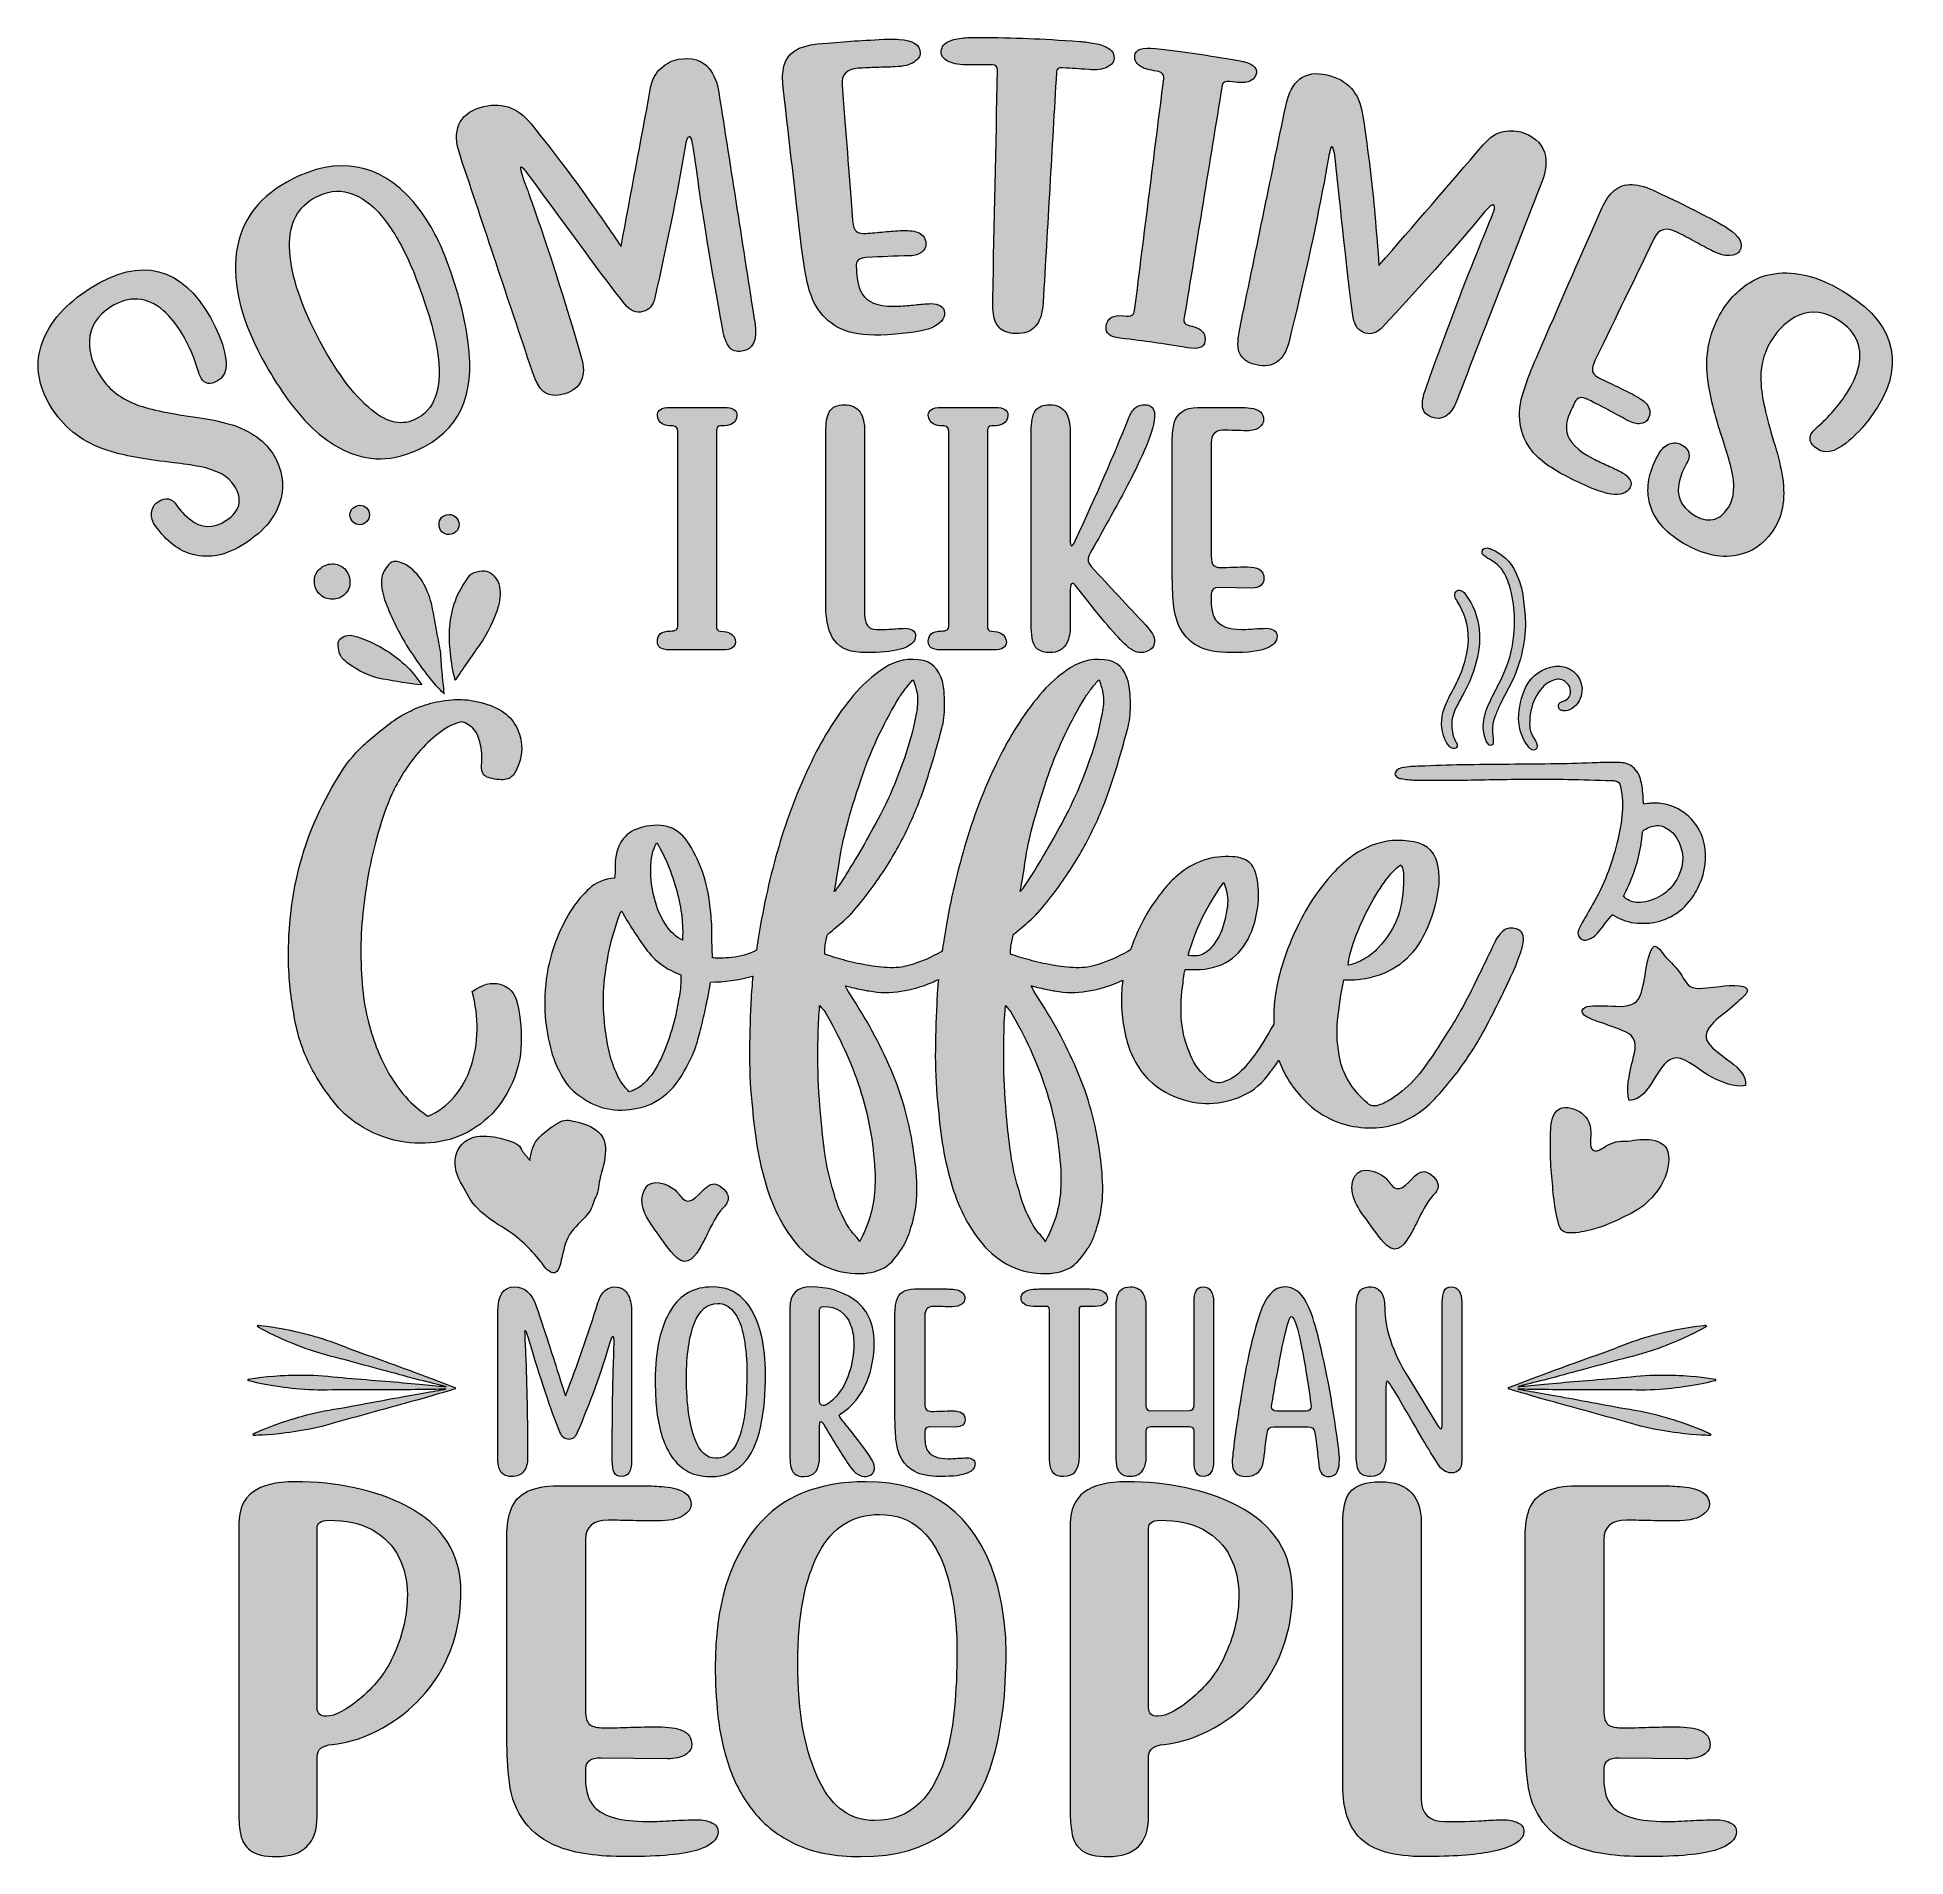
# Model space of a CAD drawing. Header units: inches. Extents: x 0.23 to 5.81, y -5.71 to -0.29.
import ezdxf

# ---------------------------------------------------------------- set-up
doc = ezdxf.new("R2010")
doc.units = ezdxf.units.IN
doc.header["$MEASUREMENT"] = 0
doc.layers.add('Layer 1', color=7, linetype='Continuous')

# ---------------------------------------------------------------- blocks, each defined once
blk = doc.blocks.new('block 2')
at = {"layer": 'Layer 1', "lineweight": 0}
for points, knots in [([(1.4951, -4.9253), (1.4951, -5.0091), (1.4759, -5.0857), (1.4376, -5.1552), (1.3916, -5.2385), (1.3217, -5.3025), (1.2278, -5.347), (1.1914, -5.3642), (1.1528, -5.375), (1.1119, -5.3793), (1.0812, -5.3827), (1.0659, -5.3947), (1.0659, -5.4153), (1.0659, -5.4153), (1.0659, -5.5942), (1.0659, -5.5942), (1.0659, -5.6742), (1.0253, -5.7141), (0.9442, -5.7141), (0.9085, -5.7141), (0.8828, -5.708), (0.8671, -5.6958), (0.8515, -5.6836), (0.8417, -5.6679), (0.8379, -5.6488), (0.8341, -5.6296), (0.8322, -5.6095), (0.8322, -5.5884), (0.8322, -5.5884), (0.8322, -4.7205), (0.8322, -4.7205), (0.8322, -4.6372), (0.8877, -4.5955), (0.9988, -4.5955), (1.1266, -4.5955), (1.2374, -4.6195), (1.3313, -4.6673), (1.4405, -4.7239), (1.4951, -4.8098), (1.4951, -4.9253)], [0, 0, 0, 0, 1, 1, 1, 2, 2, 2, 3, 3, 3, 4, 4, 4, 5, 5, 5, 6, 6, 6, 7, 7, 7, 8, 8, 8, 9, 9, 9, 10, 10, 10, 11, 11, 11, 12, 12, 12, 13, 13, 13, 13]), ([(1.3351, -4.9325), (1.3351, -4.8917), (1.3266, -4.8544), (1.3097, -4.8204), (1.2928, -4.7864), (1.2661, -4.7591), (1.2297, -4.7385), (1.1952, -4.7198), (1.1518, -4.7104), (1.0994, -4.7104), (1.0771, -4.7109), (1.0659, -4.7188), (1.0659, -4.7341), (1.0659, -4.7341), (1.0659, -5.2701), (1.0659, -5.2701), (1.0659, -5.2869), (1.0752, -5.2953), (1.0937, -5.2953), (1.1192, -5.2953), (1.154, -5.2766), (1.1981, -5.2392), (1.2422, -5.2019), (1.2751, -5.1578), (1.2968, -5.107), (1.3223, -5.05), (1.3351, -4.9918), (1.3351, -4.9325)], [0, 0, 0, 0, 1, 1, 1, 2, 2, 2, 3, 3, 3, 4, 4, 4, 5, 5, 5, 6, 6, 6, 7, 7, 7, 8, 8, 8, 9, 9, 9, 9])]:
    blk.add_open_spline(points, degree=3, knots=knots, dxfattribs=at)
blk = doc.blocks.new('block 3')
at = {"layer": 'Layer 1', "lineweight": 0}
for points, knots in [([(3.0891, -4.8822), (3.1108, -4.9516), (3.1217, -5.0268), (3.1217, -5.1078), (3.1217, -5.2246), (3.1095, -5.3269), (3.0853, -5.4145), (3.0303, -5.6143), (2.8981, -5.7141), (2.6887, -5.7141), (2.6114, -5.7141), (2.5469, -5.7019), (2.4952, -5.6775), (2.4434, -5.6531), (2.4014, -5.6208), (2.3692, -5.5805), (2.3369, -5.5403), (2.3123, -5.4954), (2.2954, -5.4458), (2.2785, -5.3962), (2.2673, -5.3456), (2.2619, -5.2938), (2.2565, -5.2421), (2.2538, -5.1933), (2.2538, -5.1473), (2.2538, -4.9681), (2.2953, -4.8288), (2.3783, -4.7291), (2.4524, -4.64), (2.5609, -4.5955), (2.704, -4.5955), (2.8994, -4.5955), (3.0278, -4.691), (3.0891, -4.8822)], [0, 0, 0, 0, 1, 1, 1, 2, 2, 2, 3, 3, 3, 4, 4, 4, 5, 5, 5, 6, 6, 6, 7, 7, 7, 8, 8, 8, 9, 9, 9, 10, 10, 10, 11, 11, 11, 11]), ([(2.9751, -5.0991), (2.9751, -5.0273), (2.9678, -4.9617), (2.9531, -4.9023), (2.9358, -4.829), (2.9071, -4.7742), (2.8669, -4.7377), (2.8343, -4.7081), (2.7937, -4.6932), (2.7452, -4.6932), (2.6641, -4.6932), (2.6034, -4.7313), (2.5632, -4.8074), (2.521, -4.8865), (2.5, -4.9954), (2.5, -5.1343), (2.5, -5.2857), (2.522, -5.405), (2.5661, -5.4921), (2.6044, -5.5683), (2.6586, -5.6064), (2.7289, -5.6064), (2.8362, -5.6064), (2.9087, -5.5367), (2.9464, -5.3973), (2.9655, -5.3255), (2.9751, -5.2261), (2.9751, -5.0991)], [0, 0, 0, 0, 1, 1, 1, 2, 2, 2, 3, 3, 3, 4, 4, 4, 5, 5, 5, 6, 6, 6, 7, 7, 7, 8, 8, 8, 9, 9, 9, 9])]:
    blk.add_open_spline(points, degree=3, knots=knots, dxfattribs=at)
blk = doc.blocks.new('block 4')
at = {"layer": 'Layer 1', "lineweight": 0}
for points, knots in [([(3.9762, -4.9253), (3.9762, -5.0091), (3.957, -5.0857), (3.9187, -5.1552), (3.8727, -5.2385), (3.8028, -5.3025), (3.7089, -5.347), (3.6725, -5.3642), (3.6339, -5.375), (3.593, -5.3793), (3.5623, -5.3827), (3.547, -5.3947), (3.547, -5.4153), (3.547, -5.4153), (3.547, -5.5942), (3.547, -5.5942), (3.547, -5.6742), (3.5064, -5.7141), (3.4253, -5.7141), (3.3896, -5.7141), (3.3639, -5.708), (3.3482, -5.6958), (3.3326, -5.6836), (3.3228, -5.6679), (3.319, -5.6488), (3.3152, -5.6296), (3.3133, -5.6095), (3.3133, -5.5884), (3.3133, -5.5884), (3.3133, -4.7205), (3.3133, -4.7205), (3.3133, -4.6372), (3.3688, -4.5955), (3.4799, -4.5955), (3.6077, -4.5955), (3.7185, -4.6195), (3.8124, -4.6673), (3.9216, -4.7239), (3.9762, -4.8098), (3.9762, -4.9253)], [0, 0, 0, 0, 1, 1, 1, 2, 2, 2, 3, 3, 3, 4, 4, 4, 5, 5, 5, 6, 6, 6, 7, 7, 7, 8, 8, 8, 9, 9, 9, 10, 10, 10, 11, 11, 11, 12, 12, 12, 13, 13, 13, 13]), ([(3.8162, -4.9325), (3.8162, -4.8917), (3.8077, -4.8544), (3.7908, -4.8204), (3.7739, -4.7864), (3.7472, -4.7591), (3.7108, -4.7385), (3.6763, -4.7198), (3.6329, -4.7104), (3.5805, -4.7104), (3.5582, -4.7109), (3.547, -4.7188), (3.547, -4.7341), (3.547, -4.7341), (3.547, -5.2701), (3.547, -5.2701), (3.547, -5.2869), (3.5563, -5.2953), (3.5748, -5.2953), (3.6003, -5.2953), (3.6351, -5.2766), (3.6792, -5.2392), (3.7233, -5.2019), (3.7562, -5.1578), (3.7779, -5.107), (3.8034, -5.05), (3.8162, -4.9918), (3.8162, -4.9325)], [0, 0, 0, 0, 1, 1, 1, 2, 2, 2, 3, 3, 3, 4, 4, 4, 5, 5, 5, 6, 6, 6, 7, 7, 7, 8, 8, 8, 9, 9, 9, 9])]:
    blk.add_open_spline(points, degree=3, knots=knots, dxfattribs=at)
blk = doc.blocks.new('block 5')
at = {"layer": 'Layer 1', "lineweight": 0}
for points, knots in [([(0.9013, -1.2427), (0.8338, -1.1171), (0.808, -1.0046), (0.829, -0.9047), (0.8476, -0.8155), (0.9092, -0.745), (1.0117, -0.6992), (1.1518, -0.6365), (1.2745, -0.672), (1.3706, -0.7985), (1.4051, -0.8446), (1.4332, -0.8981), (1.4554, -0.9586), (1.4876, -1.0459), (1.5077, -1.1252), (1.5169, -1.1963), (1.538, -1.3583), (1.4887, -1.4611), (1.3662, -1.5163), (1.321, -1.5367), (1.2795, -1.5456), (1.2408, -1.5429), (1.2021, -1.5401), (1.1661, -1.5296), (1.1324, -1.5109), (1.0988, -1.4921), (1.0676, -1.4682), (1.0389, -1.4387), (1.0103, -1.4092), (0.9844, -1.3773), (0.9616, -1.3428), (0.9388, -1.3083), (0.9187, -1.275), (0.9013, -1.2427)], [0, 0, 0, 0, 1, 1, 1, 2, 2, 2, 3, 3, 3, 4, 4, 4, 5, 5, 5, 6, 6, 6, 7, 7, 7, 8, 8, 8, 9, 9, 9, 10, 10, 10, 11, 11, 11, 11]), ([(0.9836, -0.898), (0.9817, -0.9684), (1.0058, -1.0534), (1.0542, -1.1528), (1.107, -1.2611), (1.1625, -1.3396), (1.219, -1.3896), (1.2682, -1.4334), (1.313, -1.4459), (1.3551, -1.4273), (1.4193, -1.3989), (1.4417, -1.3301), (1.4241, -1.2176), (1.4149, -1.1596), (1.3921, -1.0836), (1.355, -0.9896), (1.3339, -0.9364), (1.3098, -0.8898), (1.2821, -0.8499), (1.2486, -0.8005), (1.212, -0.7681), (1.1725, -0.7532), (1.1404, -0.7409), (1.1069, -0.7422), (1.0726, -0.7573), (1.0152, -0.7825), (0.9853, -0.8302), (0.9836, -0.898)], [0, 0, 0, 0, 1, 1, 1, 2, 2, 2, 3, 3, 3, 4, 4, 4, 5, 5, 5, 6, 6, 6, 7, 7, 7, 8, 8, 8, 9, 9, 9, 9])]:
    blk.add_open_spline(points, degree=3, knots=knots, dxfattribs=at)
blk = doc.blocks.new('block 6')
at = {"layer": 'Layer 1', "lineweight": 0}
for points, knots in [([(2.3767, -3.0094), (2.3783, -2.9997), (2.3801, -2.9898), (2.3814, -2.9803), (2.3836, -2.9649), (2.3862, -2.9491), (2.3891, -2.933), (2.4053, -2.842), (2.4265, -2.754), (2.4529, -2.6689), (2.4793, -2.5838), (2.5138, -2.4995), (2.5564, -2.4158), (2.574, -2.3821), (2.5934, -2.3495), (2.6147, -2.3179), (2.6359, -2.2864), (2.6598, -2.256), (2.6862, -2.2266), (2.7082, -2.2046), (2.7324, -2.1848), (2.7588, -2.1672), (2.794, -2.1437), (2.8329, -2.1364), (2.8754, -2.1452), (2.9077, -2.154), (2.9275, -2.1797), (2.9349, -2.2222), (2.9378, -2.2428), (2.9389, -2.2651), (2.9382, -2.2893), (2.9374, -2.3135), (2.9341, -2.3352), (2.9282, -2.3542), (2.9136, -2.41), (2.8985, -2.4613), (2.8831, -2.5083), (2.8677, -2.5552), (2.8498, -2.6003), (2.8292, -2.6436), (2.8087, -2.6869), (2.7848, -2.7294), (2.7577, -2.7712), (2.7305, -2.813), (2.6986, -2.8552), (2.662, -2.8978), (2.659, -2.9007), (2.6543, -2.9055), (2.6477, -2.9121), (2.6411, -2.9187), (2.6337, -2.9253), (2.6257, -2.9319), (2.6176, -2.9385), (2.6103, -2.9447), (2.6037, -2.9506), (2.5971, -2.9564), (2.5923, -2.9601), (2.5894, -2.9616), (2.5879, -2.9675), (2.5864, -2.9733), (2.585, -2.9792), (2.5835, -2.9851), (2.5824, -2.9913), (2.5817, -2.9979), (2.5809, -3.0045), (2.5806, -3.0122), (2.5806, -3.021), (2.5967, -3.0269), (2.6154, -3.0328), (2.6367, -3.0386), (2.6579, -3.0445), (2.6807, -3.0496), (2.7049, -3.054), (2.7291, -3.0584), (2.7529, -3.061), (2.7764, -3.0617), (2.7999, -3.0625), (2.8219, -3.0591), (2.8424, -3.0518), (2.8703, -3.043), (2.8989, -3.0305), (2.9282, -3.0144), (2.9291, -3.0139), (2.9298, -3.0135), (2.9306, -3.013), (2.9325, -3.002), (2.9344, -2.9909), (2.936, -2.9803), (2.9382, -2.9649), (2.9407, -2.9491), (2.9437, -2.933), (2.9598, -2.842), (2.9811, -2.754), (3.0075, -2.6689), (3.0339, -2.5838), (3.0683, -2.4995), (3.1109, -2.4158), (3.1285, -2.3821), (3.1479, -2.3495), (3.1692, -2.3179), (3.1905, -2.2864), (3.2143, -2.256), (3.2407, -2.2266), (3.2627, -2.2046), (3.2869, -2.1848), (3.3133, -2.1672), (3.3486, -2.1437), (3.3874, -2.1364), (3.43, -2.1452), (3.4622, -2.154), (3.482, -2.1797), (3.4894, -2.2222), (3.4923, -2.2428), (3.4934, -2.2651), (3.4927, -2.2893), (3.4919, -2.3135), (3.4886, -2.3352), (3.4828, -2.3542), (3.4681, -2.41), (3.4531, -2.4613), (3.4377, -2.5083), (3.4223, -2.5552), (3.4043, -2.6003), (3.3838, -2.6436), (3.3632, -2.6869), (3.3394, -2.7294), (3.3122, -2.7712), (3.2851, -2.813), (3.2532, -2.8552), (3.2165, -2.8978), (3.2136, -2.9007), (3.2088, -2.9055), (3.2022, -2.9121), (3.1956, -2.9187), (3.1883, -2.9253), (3.1802, -2.9319), (3.1721, -2.9385), (3.1648, -2.9447), (3.1582, -2.9506), (3.1516, -2.9564), (3.1468, -2.9601), (3.1439, -2.9616), (3.1424, -2.9675), (3.1409, -2.9733), (3.1395, -2.9792), (3.138, -2.9851), (3.1369, -2.9913), (3.1362, -2.9979), (3.1354, -3.0045), (3.1351, -3.0122), (3.1351, -3.021), (3.1512, -3.0269), (3.1699, -3.0328), (3.1912, -3.0386), (3.2125, -3.0445), (3.2352, -3.0496), (3.2594, -3.054), (3.2836, -3.0584), (3.3075, -3.061), (3.3309, -3.0617), (3.3544, -3.0625), (3.3764, -3.0591), (3.397, -3.0518), (3.4248, -3.043), (3.4534, -3.0305), (3.4828, -3.0144), (3.4863, -3.0125), (3.4894, -3.0106), (3.4928, -3.0087), (3.508, -2.9647), (3.5286, -2.9211), (3.5554, -2.878), (3.5671, -2.8618), (3.5792, -2.8457), (3.5917, -2.8296), (3.6041, -2.8134), (3.6185, -2.7987), (3.6346, -2.7855), (3.683, -2.7445), (3.7373, -2.7261), (3.7975, -2.7305), (3.8195, -2.732), (3.836, -2.7375), (3.847, -2.747), (3.858, -2.7566), (3.8657, -2.7716), (3.8701, -2.7921), (3.8803, -2.8435), (3.8752, -2.897), (3.8547, -2.9528), (3.8415, -2.9865), (3.8224, -3.0133), (3.7975, -3.0331), (3.7725, -3.0529), (3.7402, -3.0643), (3.7006, -3.0672), (3.7006, -3.0672), (3.6566, -3.0672), (3.6566, -3.0672), (3.6537, -3.076), (3.6518, -3.0848), (3.6511, -3.0936), (3.6504, -3.1024), (3.6493, -3.1112), (3.6478, -3.12), (3.6434, -3.1552), (3.6427, -3.1893), (3.6456, -3.2223), (3.6485, -3.2553), (3.6573, -3.2887), (3.672, -3.3225), (3.6838, -3.3518), (3.7021, -3.376), (3.727, -3.3951), (3.7402, -3.4054), (3.7545, -3.4079), (3.7699, -3.4028), (3.7854, -3.3977), (3.7997, -3.39), (3.8129, -3.3797), (3.8437, -3.3533), (3.8796, -3.3034), (3.9207, -3.23), (3.9192, -3.1787), (3.9251, -3.1285), (3.9383, -3.0793), (3.9515, -3.0302), (3.9698, -2.9821), (3.9933, -2.9352), (4.0065, -2.9073), (4.0215, -2.8805), (4.0384, -2.8549), (4.0553, -2.8292), (4.0747, -2.8046), (4.0967, -2.7811), (4.1129, -2.7635), (4.1305, -2.7474), (4.1495, -2.7327), (4.1686, -2.7181), (4.1891, -2.7063), (4.2112, -2.6975), (4.2537, -2.6814), (4.2962, -2.6777), (4.3388, -2.6865), (4.3813, -2.6953), (4.4055, -2.7203), (4.4114, -2.7613), (4.4128, -2.7701), (4.4136, -2.7789), (4.4136, -2.7877), (4.4136, -2.7965), (4.4136, -2.8053), (4.4136, -2.8141), (4.4062, -2.8787), (4.3864, -2.9374), (4.3542, -2.9902), (4.3116, -3.0548), (4.2478, -3.0907), (4.1627, -3.098), (4.1627, -3.098), (4.1473, -3.098), (4.1473, -3.098), (4.1473, -3.098), (4.1297, -3.098), (4.1297, -3.098), (4.1209, -3.1391), (4.1147, -3.1794), (4.111, -3.219), (4.1073, -3.2586), (4.1099, -3.2983), (4.1187, -3.3379), (4.1246, -3.3628), (4.1345, -3.3859), (4.1484, -3.4072), (4.1624, -3.4285), (4.1796, -3.4479), (4.2001, -3.4655), (4.209, -3.4743), (4.22, -3.4765), (4.2332, -3.4721), (4.2464, -3.4677), (4.2585, -3.4619), (4.2695, -3.4545), (4.2805, -3.4472), (4.2918, -3.4391), (4.3036, -3.4303), (4.3285, -3.4098), (4.3505, -3.3863), (4.3696, -3.3599), (4.3886, -3.3335), (4.4062, -3.307), (4.4224, -3.2807), (4.4547, -3.2322), (4.4829, -3.1838), (4.5071, -3.1354), (4.5313, -3.087), (4.5559, -3.0364), (4.5808, -2.9836), (4.5882, -2.9689), (4.597, -2.9579), (4.6073, -2.9506), (4.6175, -2.9433), (4.63, -2.9418), (4.6447, -2.9462), (4.6623, -2.952), (4.6689, -2.966), (4.6645, -2.988), (4.663, -2.9997), (4.6593, -3.0122), (4.6535, -3.0254), (4.6491, -3.0372), (4.6458, -3.0463), (4.6436, -3.0529), (4.6414, -3.0595), (4.6373, -3.0687), (4.6315, -3.0804), (4.608, -3.1318), (4.5834, -3.182), (4.5577, -3.2311), (4.5321, -3.2803), (4.5023, -3.3276), (4.4686, -3.3731), (4.4524, -3.3936), (4.4348, -3.4149), (4.4158, -3.4369), (4.3967, -3.4589), (4.3762, -3.478), (4.3542, -3.4941), (4.3058, -3.5278), (4.2515, -3.5429), (4.1913, -3.5392), (4.1312, -3.5355), (4.0784, -3.5146), (4.0329, -3.4765), (3.9859, -3.4354), (3.9537, -3.3892), (3.9361, -3.3379), (3.9317, -3.3437), (3.9276, -3.3496), (3.924, -3.3555), (3.9203, -3.3613), (3.9163, -3.3665), (3.9119, -3.3709), (3.8884, -3.4046), (3.8605, -3.4288), (3.8283, -3.4435), (3.796, -3.4582), (3.763, -3.4659), (3.7292, -3.4666), (3.6955, -3.4673), (3.6628, -3.4615), (3.6313, -3.449), (3.5998, -3.4365), (3.5722, -3.4193), (3.5488, -3.3973), (3.5297, -3.3782), (3.5147, -3.3577), (3.5037, -3.3357), (3.4927, -3.3137), (3.4842, -3.2902), (3.4784, -3.2652), (3.4651, -3.2073), (3.4624, -3.1518), (3.47, -3.0988), (3.4651, -3.1011), (3.4603, -3.1036), (3.4553, -3.1057), (3.4252, -3.1182), (3.3944, -3.127), (3.3629, -3.1321), (3.3313, -3.1373), (3.2994, -3.1369), (3.2671, -3.131), (3.2657, -3.131), (3.2616, -3.1303), (3.255, -3.1288), (3.2484, -3.1274), (3.2411, -3.1259), (3.233, -3.1244), (3.2249, -3.123), (3.2172, -3.1211), (3.2099, -3.1189), (3.2026, -3.1167), (3.1982, -3.1156), (3.1967, -3.1156), (3.1996, -3.123), (3.204, -3.131), (3.2099, -3.1398), (3.2583, -3.2132), (3.2994, -3.2887), (3.3331, -3.3665), (3.3669, -3.4442), (3.3896, -3.5271), (3.4014, -3.6151), (3.4072, -3.6533), (3.4102, -3.6907), (3.4102, -3.7274), (3.4102, -3.764), (3.4043, -3.8007), (3.3926, -3.8374), (3.3896, -3.8476), (3.3856, -3.859), (3.3805, -3.8715), (3.3753, -3.8839), (3.3698, -3.8938), (3.364, -3.9012), (3.3493, -3.9246), (3.3342, -3.9419), (3.3188, -3.9529), (3.3034, -3.9639), (3.2818, -3.9709), (3.2539, -3.9738), (3.1776, -3.9782), (3.1123, -3.9518), (3.0581, -3.8946), (3.0141, -3.8432), (2.9818, -3.7831), (2.9613, -3.7142), (2.9495, -3.676), (2.9404, -3.6375), (2.9337, -3.5986), (2.9272, -3.5597), (2.9224, -3.5205), (2.9194, -3.4809), (2.9136, -3.4296), (2.9106, -3.3779), (2.9106, -3.3258), (2.9106, -3.2737), (2.9121, -3.222), (2.9151, -3.1706), (2.9151, -3.1545), (2.9158, -3.1391), (2.9172, -3.1244), (2.9181, -3.1157), (2.919, -3.1061), (2.9199, -3.0968), (2.9135, -3.0997), (2.9072, -3.103), (2.9008, -3.1057), (2.8707, -3.1182), (2.8399, -3.127), (2.8083, -3.1321), (2.7768, -3.1373), (2.7449, -3.1369), (2.7126, -3.131), (2.7111, -3.131), (2.7071, -3.1303), (2.7005, -3.1288), (2.6939, -3.1274), (2.6865, -3.1259), (2.6785, -3.1244), (2.6704, -3.123), (2.6627, -3.1211), (2.6554, -3.1189), (2.648, -3.1167), (2.6436, -3.1156), (2.6422, -3.1156), (2.6451, -3.123), (2.6495, -3.131), (2.6554, -3.1398), (2.7038, -3.2132), (2.7449, -3.2887), (2.7786, -3.3665), (2.8123, -3.4442), (2.8351, -3.5271), (2.8468, -3.6151), (2.8527, -3.6533), (2.8556, -3.6907), (2.8556, -3.7274), (2.8556, -3.764), (2.8498, -3.8007), (2.838, -3.8374), (2.8351, -3.8476), (2.8311, -3.859), (2.8259, -3.8715), (2.8208, -3.8839), (2.8153, -3.8938), (2.8094, -3.9012), (2.7947, -3.9246), (2.7797, -3.9419), (2.7643, -3.9529), (2.7489, -3.9639), (2.7272, -3.9709), (2.6994, -3.9738), (2.6231, -3.9782), (2.5578, -3.9518), (2.5035, -3.8946), (2.4595, -3.8432), (2.4273, -3.7831), (2.4067, -3.7142), (2.395, -3.676), (2.3858, -3.6375), (2.3792, -3.5986), (2.3726, -3.5597), (2.3678, -3.5205), (2.3649, -3.4809), (2.359, -3.4296), (2.3561, -3.3779), (2.3561, -3.3258), (2.3561, -3.2737), (2.3576, -3.222), (2.3605, -3.1706), (2.3605, -3.1545), (2.3612, -3.1391), (2.3627, -3.1244), (2.3639, -3.1124), (2.3651, -3.0996), (2.3663, -3.0865), (2.3659, -3.0867), (2.3654, -3.0869), (2.3649, -3.087), (2.3224, -3.0988), (2.2806, -3.1046), (2.2395, -3.1046), (2.2395, -3.109), (2.238, -3.1189), (2.2351, -3.1343), (2.2322, -3.1497), (2.2285, -3.1673), (2.2241, -3.1871), (2.2197, -3.2069), (2.2149, -3.2271), (2.2098, -3.2476), (2.2046, -3.2682), (2.1999, -3.2851), (2.1955, -3.2983), (2.1837, -3.3305), (2.1672, -3.3628), (2.146, -3.3951), (2.1247, -3.4274), (2.0972, -3.4516), (2.0635, -3.4677), (2.0371, -3.4794), (2.0077, -3.4857), (1.9754, -3.4864), (1.9432, -3.4871), (1.9138, -3.4809), (1.8874, -3.4677), (1.8727, -3.4604), (1.8577, -3.4508), (1.8423, -3.4391), (1.8269, -3.4274), (1.8148, -3.4149), (1.806, -3.4017), (1.7869, -3.3724), (1.773, -3.3412), (1.7642, -3.3082), (1.7554, -3.2751), (1.7495, -3.2418), (1.7466, -3.208), (1.7437, -3.1655), (1.7455, -3.123), (1.7521, -3.0804), (1.7587, -3.0379), (1.7708, -2.9968), (1.7884, -2.9572), (1.7986, -2.9352), (1.8111, -2.9117), (1.8258, -2.8868), (1.8419, -2.8633), (1.8595, -2.8427), (1.8786, -2.8251), (1.8977, -2.8075), (1.9226, -2.7973), (1.9534, -2.7943), (1.9549, -2.7841), (1.9556, -2.7753), (1.9556, -2.7679), (1.9556, -2.7606), (1.9556, -2.7533), (1.9556, -2.7459), (1.96, -2.6887), (1.9872, -2.6543), (2.0371, -2.6425), (2.1001, -2.6264), (2.1463, -2.6433), (2.1757, -2.6931), (2.1947, -2.7225), (2.2094, -2.754), (2.2197, -2.7877), (2.2299, -2.8215), (2.2366, -2.8552), (2.2395, -2.889), (2.2424, -2.9124), (2.2439, -2.9359), (2.2439, -2.9594), (2.2439, -2.9829), (2.2446, -3.0071), (2.2461, -3.032), (2.2534, -3.0335), (2.2696, -3.0335), (2.2945, -3.032), (2.3194, -3.0305), (2.3437, -3.0247), (2.3671, -3.0144), (2.3704, -3.013), (2.3735, -3.0113), (2.3767, -3.0094)], [0, 0, 0, 0, 1, 1, 1, 2, 2, 2, 3, 3, 3, 4, 4, 4, 5, 5, 5, 6, 6, 6, 7, 7, 7, 8, 8, 8, 9, 9, 9, 10, 10, 10, 11, 11, 11, 12, 12, 12, 13, 13, 13, 14, 14, 14, 15, 15, 15, 16, 16, 16, 17, 17, 17, 18, 18, 18, 19, 19, 19, 20, 20, 20, 21, 21, 21, 22, 22, 22, 23, 23, 23, 24, 24, 24, 25, 25, 25, 26, 26, 26, 27, 27, 27, 28, 28, 28, 29, 29, 29, 30, 30, 30, 31, 31, 31, 32, 32, 32, 33, 33, 33, 34, 34, 34, 35, 35, 35, 36, 36, 36, 37, 37, 37, 38, 38, 38, 39, 39, 39, 40, 40, 40, 41, 41, 41, 42, 42, 42, 43, 43, 43, 44, 44, 44, 45, 45, 45, 46, 46, 46, 47, 47, 47, 48, 48, 48, 49, 49, 49, 50, 50, 50, 51, 51, 51, 52, 52, 52, 53, 53, 53, 54, 54, 54, 55, 55, 55, 56, 56, 56, 57, 57, 57, 58, 58, 58, 59, 59, 59, 60, 60, 60, 61, 61, 61, 62, 62, 62, 63, 63, 63, 64, 64, 64, 65, 65, 65, 66, 66, 66, 67, 67, 67, 68, 68, 68, 69, 69, 69, 70, 70, 70, 71, 71, 71, 72, 72, 72, 73, 73, 73, 74, 74, 74, 75, 75, 75, 76, 76, 76, 77, 77, 77, 78, 78, 78, 79, 79, 79, 80, 80, 80, 81, 81, 81, 82, 82, 82, 83, 83, 83, 84, 84, 84, 85, 85, 85, 86, 86, 86, 87, 87, 87, 88, 88, 88, 89, 89, 89, 90, 90, 90, 91, 91, 91, 92, 92, 92, 93, 93, 93, 94, 94, 94, 95, 95, 95, 96, 96, 96, 97, 97, 97, 98, 98, 98, 99, 99, 99, 100, 100, 100, 101, 101, 101, 102, 102, 102, 103, 103, 103, 104, 104, 104, 105, 105, 105, 106, 106, 106, 107, 107, 107, 108, 108, 108, 109, 109, 109, 110, 110, 110, 111, 111, 111, 112, 112, 112, 113, 113, 113, 114, 114, 114, 115, 115, 115, 116, 116, 116, 117, 117, 117, 118, 118, 118, 119, 119, 119, 120, 120, 120, 121, 121, 121, 122, 122, 122, 123, 123, 123, 124, 124, 124, 125, 125, 125, 126, 126, 126, 127, 127, 127, 128, 128, 128, 129, 129, 129, 130, 130, 130, 131, 131, 131, 132, 132, 132, 133, 133, 133, 134, 134, 134, 135, 135, 135, 136, 136, 136, 137, 137, 137, 138, 138, 138, 139, 139, 139, 140, 140, 140, 141, 141, 141, 142, 142, 142, 143, 143, 143, 144, 144, 144, 145, 145, 145, 146, 146, 146, 147, 147, 147, 148, 148, 148, 149, 149, 149, 150, 150, 150, 151, 151, 151, 152, 152, 152, 153, 153, 153, 154, 154, 154, 155, 155, 155, 156, 156, 156, 157, 157, 157, 158, 158, 158, 159, 159, 159, 160, 160, 160, 161, 161, 161, 162, 162, 162, 163, 163, 163, 164, 164, 164, 165, 165, 165, 166, 166, 166, 167, 167, 167, 168, 168, 168, 169, 169, 169, 170, 170, 170, 171, 171, 171, 172, 172, 172, 173, 173, 173, 174, 174, 174, 175, 175, 175, 176, 176, 176, 177, 177, 177, 178, 178, 178, 179, 179, 179, 180, 180, 180, 181, 181, 181, 182, 182, 182, 183, 183, 183, 184, 184, 184, 185, 185, 185, 186, 186, 186, 187, 187, 187, 188, 188, 188, 189, 189, 189, 190, 190, 190, 191, 191, 191, 192, 192, 192, 193, 193, 193, 194, 194, 194, 195, 195, 195, 196, 196, 196, 197, 197, 197, 198, 198, 198, 199, 199, 199, 199]), ([(2.6092, -2.8339), (2.6121, -2.8325), (2.6209, -2.8204), (2.6356, -2.7976), (2.6502, -2.7749), (2.6667, -2.7478), (2.6851, -2.7162), (2.7034, -2.6847), (2.7217, -2.6517), (2.7401, -2.6172), (2.7584, -2.5827), (2.7727, -2.553), (2.783, -2.5281), (2.7977, -2.4929), (2.8109, -2.458), (2.8226, -2.4235), (2.8344, -2.3891), (2.8439, -2.3528), (2.8512, -2.3146), (2.8556, -2.297), (2.8578, -2.2798), (2.8578, -2.2629), (2.8578, -2.2461), (2.8534, -2.2259), (2.8446, -2.2024), (2.8373, -2.2098), (2.8299, -2.2182), (2.8226, -2.2277), (2.8153, -2.2373), (2.8087, -2.2464), (2.8028, -2.2552), (2.7823, -2.289), (2.7625, -2.3256), (2.7434, -2.3652), (2.7243, -2.4048), (2.7082, -2.4437), (2.695, -2.4819), (2.6583, -2.589), (2.6356, -2.6715), (2.6268, -2.7294), (2.618, -2.7874), (2.6121, -2.8222), (2.6092, -2.8339)], [0, 0, 0, 0, 1, 1, 1, 2, 2, 2, 3, 3, 3, 4, 4, 4, 5, 5, 5, 6, 6, 6, 7, 7, 7, 8, 8, 8, 9, 9, 9, 10, 10, 10, 11, 11, 11, 12, 12, 12, 13, 13, 13, 14, 14, 14, 14]), ([(3.1637, -2.8339), (3.1666, -2.8325), (3.1754, -2.8204), (3.1901, -2.7976), (3.2048, -2.7749), (3.2213, -2.7478), (3.2396, -2.7162), (3.2579, -2.6847), (3.2763, -2.6517), (3.2946, -2.6172), (3.313, -2.5827), (3.3273, -2.553), (3.3376, -2.5281), (3.3522, -2.4929), (3.3654, -2.458), (3.3772, -2.4235), (3.3889, -2.3891), (3.3984, -2.3528), (3.4058, -2.3146), (3.4102, -2.297), (3.4124, -2.2798), (3.4124, -2.2629), (3.4124, -2.2461), (3.408, -2.2259), (3.3992, -2.2024), (3.3918, -2.2098), (3.3845, -2.2182), (3.3772, -2.2277), (3.3698, -2.2373), (3.3632, -2.2464), (3.3574, -2.2552), (3.3368, -2.289), (3.317, -2.3256), (3.2979, -2.3652), (3.2789, -2.4048), (3.2627, -2.4437), (3.2495, -2.4819), (3.2128, -2.589), (3.1901, -2.6715), (3.1813, -2.7294), (3.1725, -2.7874), (3.1666, -2.8222), (3.1637, -2.8339)], [0, 0, 0, 0, 1, 1, 1, 2, 2, 2, 3, 3, 3, 4, 4, 4, 5, 5, 5, 6, 6, 6, 7, 7, 7, 8, 8, 8, 9, 9, 9, 10, 10, 10, 11, 11, 11, 12, 12, 12, 13, 13, 13, 14, 14, 14, 14]), ([(2.1548, -2.9176), (2.1526, -2.8941), (2.1482, -2.8692), (2.1416, -2.8427), (2.135, -2.8163), (2.1265, -2.7899), (2.1163, -2.7635), (2.106, -2.7371), (2.0935, -2.7122), (2.0789, -2.6887), (2.0671, -2.7107), (2.0613, -2.7368), (2.0613, -2.7668), (2.0613, -2.7969), (2.0649, -2.8263), (2.0723, -2.8549), (2.0796, -2.8835), (2.0906, -2.9091), (2.1053, -2.9319), (2.1199, -2.9546), (2.1368, -2.9704), (2.1559, -2.9792), (2.1573, -2.9616), (2.157, -2.941), (2.1548, -2.9176)], [0, 0, 0, 0, 1, 1, 1, 2, 2, 2, 3, 3, 3, 4, 4, 4, 5, 5, 5, 6, 6, 6, 7, 7, 7, 8, 8, 8, 8]), ([(4.1429, -3.054), (4.1591, -3.0511), (4.1752, -3.0448), (4.1913, -3.0353), (4.2075, -3.0258), (4.2207, -3.0152), (4.231, -3.0034), (4.2603, -2.9726), (4.2805, -2.9407), (4.2915, -2.9077), (4.3025, -2.8747), (4.308, -2.8369), (4.308, -2.7943), (4.308, -2.787), (4.3076, -2.78), (4.3069, -2.7734), (4.3061, -2.7668), (4.3036, -2.7606), (4.2992, -2.7547), (4.2845, -2.765), (4.2684, -2.7822), (4.2508, -2.8064), (4.2332, -2.8306), (4.2167, -2.8578), (4.2012, -2.8878), (4.1858, -2.9179), (4.1726, -2.948), (4.1616, -2.9781), (4.1506, -3.0082), (4.1444, -3.0335), (4.1429, -3.054)], [0, 0, 0, 0, 1, 1, 1, 2, 2, 2, 3, 3, 3, 4, 4, 4, 5, 5, 5, 6, 6, 6, 7, 7, 7, 8, 8, 8, 9, 9, 9, 10, 10, 10, 10]), ([(3.6654, -3.0254), (3.6859, -3.0283), (3.7021, -3.0262), (3.7138, -3.0188), (3.7256, -3.0115), (3.7358, -3.0012), (3.7446, -2.988), (3.7564, -2.9719), (3.7648, -2.9546), (3.7699, -2.9363), (3.7751, -2.9179), (3.7791, -2.8992), (3.782, -2.8802), (3.785, -2.8552), (3.7813, -2.831), (3.7711, -2.8075), (3.7461, -2.8427), (3.7248, -2.878), (3.7072, -2.9132), (3.6896, -2.9484), (3.6757, -2.9858), (3.6654, -3.0254)], [0, 0, 0, 0, 1, 1, 1, 2, 2, 2, 3, 3, 3, 4, 4, 4, 5, 5, 5, 6, 6, 6, 7, 7, 7, 7]), ([(2.1515, -3.0826), (2.1089, -3.068), (2.0741, -3.0423), (2.047, -3.0056), (2.0198, -2.9689), (1.996, -2.9315), (1.9754, -2.8934), (1.971, -2.8978), (1.9688, -2.9007), (1.9688, -2.9022), (1.9439, -2.9711), (1.9285, -3.0397), (1.9226, -3.1079), (1.9168, -3.1761), (1.9219, -3.2455), (1.938, -3.3159), (1.9439, -3.3379), (1.9512, -3.3588), (1.96, -3.3786), (1.9688, -3.3984), (1.9813, -3.4164), (1.9975, -3.4325), (2.0136, -3.4266), (2.0268, -3.4193), (2.0371, -3.4105), (2.0473, -3.4017), (2.0583, -3.3892), (2.0701, -3.3731), (2.0862, -3.3467), (2.0994, -3.3192), (2.1097, -3.2906), (2.1199, -3.2619), (2.1287, -3.233), (2.1361, -3.2036), (2.1405, -3.1802), (2.1441, -3.1604), (2.1471, -3.1442), (2.15, -3.1281), (2.1515, -3.1076), (2.1515, -3.0826)], [0, 0, 0, 0, 1, 1, 1, 2, 2, 2, 3, 3, 3, 4, 4, 4, 5, 5, 5, 6, 6, 6, 7, 7, 7, 8, 8, 8, 9, 9, 9, 10, 10, 10, 11, 11, 11, 12, 12, 12, 13, 13, 13, 13]), ([(2.5608, -3.3731), (2.5622, -3.4274), (2.5659, -3.4816), (2.5718, -3.5359), (2.5747, -3.5696), (2.5787, -3.6023), (2.5839, -3.6338), (2.589, -3.6654), (2.5967, -3.6973), (2.607, -3.7295), (2.6128, -3.756), (2.6231, -3.7831), (2.6378, -3.811), (2.6466, -3.83), (2.6568, -3.8458), (2.6686, -3.8583), (2.6803, -3.8707), (2.6854, -3.8777), (2.684, -3.8792), (2.6928, -3.863), (2.6994, -3.8491), (2.7038, -3.8374), (2.7155, -3.8095), (2.7232, -3.7816), (2.7269, -3.7538), (2.7305, -3.7259), (2.7316, -3.6973), (2.7302, -3.668), (2.7258, -3.5814), (2.7107, -3.4992), (2.6851, -3.4215), (2.6594, -3.3437), (2.6246, -3.2674), (2.5806, -3.1926), (2.5791, -3.1897), (2.574, -3.1838), (2.5652, -3.175), (2.5652, -3.1824), (2.5648, -3.1886), (2.5641, -3.1937), (2.5633, -3.1989), (2.563, -3.2044), (2.563, -3.2102), (2.56, -3.2645), (2.5593, -3.3188), (2.5608, -3.3731)], [0, 0, 0, 0, 1, 1, 1, 2, 2, 2, 3, 3, 3, 4, 4, 4, 5, 5, 5, 6, 6, 6, 7, 7, 7, 8, 8, 8, 9, 9, 9, 10, 10, 10, 11, 11, 11, 12, 12, 12, 13, 13, 13, 14, 14, 14, 15, 15, 15, 15]), ([(3.1153, -3.3731), (3.1167, -3.4274), (3.1204, -3.4816), (3.1263, -3.5359), (3.1292, -3.5696), (3.1332, -3.6023), (3.1384, -3.6338), (3.1435, -3.6654), (3.1512, -3.6973), (3.1615, -3.7295), (3.1673, -3.756), (3.1776, -3.7831), (3.1923, -3.811), (3.2011, -3.83), (3.2114, -3.8458), (3.2231, -3.8583), (3.2348, -3.8707), (3.24, -3.8777), (3.2385, -3.8792), (3.2473, -3.863), (3.2539, -3.8491), (3.2583, -3.8374), (3.2701, -3.8095), (3.2778, -3.7816), (3.2814, -3.7538), (3.2851, -3.7259), (3.2862, -3.6973), (3.2847, -3.668), (3.2803, -3.5814), (3.2653, -3.4992), (3.2396, -3.4215), (3.2139, -3.3437), (3.1791, -3.2674), (3.1351, -3.1926), (3.1336, -3.1897), (3.1285, -3.1838), (3.1197, -3.175), (3.1197, -3.1824), (3.1193, -3.1886), (3.1186, -3.1937), (3.1178, -3.1989), (3.1175, -3.2044), (3.1175, -3.2102), (3.1145, -3.2645), (3.1138, -3.3188), (3.1153, -3.3731)], [0, 0, 0, 0, 1, 1, 1, 2, 2, 2, 3, 3, 3, 4, 4, 4, 5, 5, 5, 6, 6, 6, 7, 7, 7, 8, 8, 8, 9, 9, 9, 10, 10, 10, 11, 11, 11, 12, 12, 12, 13, 13, 13, 14, 14, 14, 15, 15, 15, 15])]:
    blk.add_open_spline(points, degree=3, knots=knots, dxfattribs=at)
blk = doc.blocks.new('block 7')
at = {"layer": 'Layer 1', "lineweight": 0}
for points, knots in [([(4.8351, -2.974), (4.8281, -2.9675), (4.8267, -2.9593), (4.8297, -2.9505), (4.8316, -2.945), (4.8339, -2.9395), (4.8367, -2.9345), (4.8483, -2.9141), (4.8602, -2.8939), (4.8719, -2.8736), (4.9051, -2.8162), (4.9284, -2.7549), (4.9443, -2.6907), (4.9509, -2.6641), (4.9569, -2.6373), (4.9596, -2.6099), (4.9626, -2.58), (4.9615, -2.5504), (4.9556, -2.5208), (4.9536, -2.5108), (4.948, -2.5061), (4.9389, -2.5043), (4.9352, -2.5036), (4.9315, -2.5033), (4.9278, -2.5032), (4.8846, -2.502), (4.8415, -2.5007), (4.7983, -2.4999), (4.7594, -2.4992), (4.7205, -2.4986), (4.6816, -2.499), (4.6115, -2.4996), (4.5414, -2.5012), (4.4713, -2.502), (4.4287, -2.5024), (4.386, -2.5026), (4.3434, -2.502), (4.3288, -2.5019), (4.3142, -2.4995), (4.2997, -2.4976), (4.2956, -2.497), (4.2914, -2.4953), (4.288, -2.493), (4.2807, -2.4881), (4.2803, -2.479), (4.2869, -2.4731), (4.2914, -2.469), (4.2965, -2.4663), (4.3029, -2.4651), (4.3209, -2.4616), (4.3389, -2.4612), (4.357, -2.4606), (4.3988, -2.4592), (4.4407, -2.4571), (4.4825, -2.4565), (4.5766, -2.4551), (4.6706, -2.4548), (4.7647, -2.4536), (4.8052, -2.453), (4.8457, -2.4511), (4.8862, -2.4501), (4.9088, -2.4495), (4.9315, -2.4493), (4.9541, -2.4496), (4.9607, -2.4497), (4.9674, -2.4513), (4.9737, -2.4533), (4.9913, -2.4588), (5.0031, -2.4709), (5.0104, -2.4876), (5.0167, -2.5019), (5.0196, -2.5171), (5.0212, -2.5325), (5.0223, -2.5442), (5.0229, -2.5559), (5.0238, -2.5676), (5.024, -2.5694), (5.0242, -2.5712), (5.0245, -2.5735), (5.0323, -2.5726), (5.0392, -2.5716), (5.0461, -2.571), (5.1094, -2.5659), (5.1772, -2.6033), (5.2005, -2.6757), (5.2139, -2.7177), (5.2114, -2.7587), (5.1965, -2.7995), (5.19, -2.8176), (5.1815, -2.8348), (5.1706, -2.8507), (5.1423, -2.8921), (5.1033, -2.9174), (5.0542, -2.927), (5.038, -2.9302), (5.0218, -2.9287), (5.0055, -2.9284), (4.98, -2.9279), (4.9574, -2.9181), (4.9355, -2.9061), (4.9341, -2.9053), (4.9327, -2.9045), (4.9307, -2.9032), (4.9289, -2.9056), (4.9271, -2.9078), (4.9254, -2.91), (4.9124, -2.9262), (4.8994, -2.9424), (4.8864, -2.9587), (4.879, -2.968), (4.8691, -2.9736), (4.8583, -2.9776), (4.85, -2.9807), (4.8419, -2.9803), (4.8351, -2.974)], [0, 0, 0, 0, 1, 1, 1, 2, 2, 2, 3, 3, 3, 4, 4, 4, 5, 5, 5, 6, 6, 6, 7, 7, 7, 8, 8, 8, 9, 9, 9, 10, 10, 10, 11, 11, 11, 12, 12, 12, 13, 13, 13, 14, 14, 14, 15, 15, 15, 16, 16, 16, 17, 17, 17, 18, 18, 18, 19, 19, 19, 20, 20, 20, 21, 21, 21, 22, 22, 22, 23, 23, 23, 24, 24, 24, 25, 25, 25, 26, 26, 26, 27, 27, 27, 28, 28, 28, 29, 29, 29, 30, 30, 30, 31, 31, 31, 32, 32, 32, 33, 33, 33, 34, 34, 34, 35, 35, 35, 36, 36, 36, 37, 37, 37, 38, 38, 38, 38]), ([(4.9637, -2.8493), (4.9677, -2.8524), (4.9714, -2.8559), (4.9756, -2.8585), (4.9894, -2.8671), (5.0048, -2.8687), (5.0204, -2.8664), (5.0686, -2.8591), (5.1053, -2.8343), (5.1272, -2.7904), (5.1468, -2.7511), (5.1454, -2.7118), (5.1222, -2.6739), (5.1135, -2.6596), (5.1008, -2.6495), (5.086, -2.6421), (5.079, -2.6386), (5.0714, -2.6374), (5.0635, -2.6377), (5.0498, -2.6382), (5.0378, -2.6436), (5.0262, -2.6504), (5.0226, -2.6525), (5.021, -2.655), (5.0205, -2.6592), (5.0192, -2.6724), (5.0178, -2.6857), (5.0156, -2.6988), (5.0074, -2.7486), (4.9903, -2.7955), (4.9681, -2.8406), (4.9668, -2.8432), (4.9655, -2.8458), (4.9637, -2.8493)], [0, 0, 0, 0, 1, 1, 1, 2, 2, 2, 3, 3, 3, 4, 4, 4, 5, 5, 5, 6, 6, 6, 7, 7, 7, 8, 8, 8, 9, 9, 9, 10, 10, 10, 11, 11, 11, 11])]:
    blk.add_open_spline(points, degree=3, knots=knots, dxfattribs=at)
blk = doc.blocks.new('block 8')
at = {"layer": 'Layer 1', "lineweight": 0}
for points, knots in [([(2.0778, -4.3674), (2.0758, -4.3412), (2.0748, -4.3165), (2.0748, -4.2933), (2.0748, -4.2027), (2.0905, -4.1322), (2.122, -4.0818), (2.1501, -4.0368), (2.1913, -4.0142), (2.2455, -4.0142), (2.3196, -4.0142), (2.3683, -4.0626), (2.3916, -4.1592), (2.3998, -4.1943), (2.4039, -4.2324), (2.4039, -4.2733), (2.4039, -4.3324), (2.3993, -4.3841), (2.3901, -4.4284), (2.3693, -4.5295), (2.3192, -4.58), (2.2397, -4.58), (2.2104, -4.58), (2.1859, -4.5738), (2.1663, -4.5614), (2.1467, -4.5491), (2.1308, -4.5327), (2.1185, -4.5124), (2.1063, -4.492), (2.097, -4.4693), (2.0906, -4.4443), (2.0841, -4.4192), (2.0799, -4.3936), (2.0778, -4.3674)], [0, 0, 0, 0, 1, 1, 1, 2, 2, 2, 3, 3, 3, 4, 4, 4, 5, 5, 5, 6, 6, 6, 7, 7, 7, 8, 8, 8, 9, 9, 9, 10, 10, 10, 11, 11, 11, 11]), ([(2.1681, -4.2867), (2.1681, -4.3633), (2.1765, -4.4236), (2.1932, -4.4677), (2.2077, -4.5062), (2.2283, -4.5255), (2.255, -4.5255), (2.2957, -4.5255), (2.3232, -4.4902), (2.3375, -4.4197), (2.3447, -4.3834), (2.3483, -4.3331), (2.3483, -4.2689), (2.3483, -4.2326), (2.3456, -4.1994), (2.34, -4.1694), (2.3335, -4.1323), (2.3226, -4.1046), (2.3073, -4.0862), (2.2949, -4.0712), (2.2796, -4.0636), (2.2611, -4.0636), (2.2304, -4.0636), (2.2074, -4.0829), (2.1921, -4.1214), (2.1761, -4.1614), (2.1681, -4.2165), (2.1681, -4.2867)], [0, 0, 0, 0, 1, 1, 1, 2, 2, 2, 3, 3, 3, 4, 4, 4, 5, 5, 5, 6, 6, 6, 7, 7, 7, 8, 8, 8, 9, 9, 9, 9])]:
    blk.add_open_spline(points, degree=3, knots=knots, dxfattribs=at)
blk = doc.blocks.new('block 9')
at = {"layer": 'Layer 1', "lineweight": 0}
for points, knots in [([(2.6238, -4.3986), (2.6238, -4.4011), (2.6324, -4.4125), (2.6496, -4.4328), (2.6561, -4.4406), (2.6622, -4.4481), (2.6677, -4.4553), (2.7089, -4.5076), (2.7295, -4.5399), (2.7295, -4.552), (2.7295, -4.561), (2.7268, -4.5678), (2.7213, -4.5727), (2.7159, -4.5775), (2.7084, -4.58), (2.699, -4.58), (2.6825, -4.58), (2.6654, -4.566), (2.6477, -4.5382), (2.6286, -4.5091), (2.6054, -4.4714), (2.578, -4.4252), (2.5729, -4.4189), (2.5697, -4.4157), (2.5685, -4.4157), (2.5664, -4.4157), (2.5653, -4.4201), (2.5653, -4.4288), (2.5653, -4.4288), (2.5653, -4.5193), (2.5653, -4.5193), (2.5653, -4.5597), (2.5499, -4.58), (2.5191, -4.58), (2.5056, -4.58), (2.4958, -4.5769), (2.4899, -4.5707), (2.4839, -4.5645), (2.4802, -4.5566), (2.4788, -4.5469), (2.4773, -4.5372), (2.4766, -4.527), (2.4766, -4.5164), (2.4766, -4.5164), (2.4766, -4.0775), (2.4766, -4.0775), (2.4766, -4.0353), (2.4977, -4.0142), (2.5398, -4.0142), (2.5883, -4.0142), (2.6303, -4.0263), (2.6659, -4.0506), (2.7073, -4.0791), (2.728, -4.1226), (2.728, -4.181), (2.728, -4.2234), (2.7208, -4.2622), (2.7062, -4.2973), (2.6888, -4.3394), (2.6623, -4.3718), (2.6267, -4.3943), (2.6247, -4.3955), (2.6238, -4.397), (2.6238, -4.3986)], [0, 0, 0, 0, 1, 1, 1, 2, 2, 2, 3, 3, 3, 4, 4, 4, 5, 5, 5, 6, 6, 6, 7, 7, 7, 8, 8, 8, 9, 9, 9, 10, 10, 10, 11, 11, 11, 12, 12, 12, 13, 13, 13, 14, 14, 14, 15, 15, 15, 16, 16, 16, 17, 17, 17, 18, 18, 18, 19, 19, 19, 20, 20, 20, 21, 21, 21, 21]), ([(2.6528, -4.2729), (2.6625, -4.2441), (2.6674, -4.2147), (2.6674, -4.1846), (2.6674, -4.1641), (2.6642, -4.1452), (2.6579, -4.1279), (2.6439, -4.0909), (2.6172, -4.0724), (2.578, -4.0724), (2.5695, -4.0726), (2.5653, -4.0766), (2.5653, -4.0843), (2.5653, -4.0843), (2.5653, -4.3554), (2.5653, -4.3554), (2.5653, -4.3639), (2.5688, -4.3681), (2.5758, -4.3681), (2.5855, -4.3681), (2.5987, -4.3587), (2.6154, -4.3398), (2.6321, -4.3209), (2.6446, -4.2986), (2.6528, -4.2729)], [0, 0, 0, 0, 1, 1, 1, 2, 2, 2, 3, 3, 3, 4, 4, 4, 5, 5, 5, 6, 6, 6, 7, 7, 7, 8, 8, 8, 8])]:
    blk.add_open_spline(points, degree=3, knots=knots, dxfattribs=at)
blk = doc.blocks.new('block 10')
at = {"layer": 'Layer 1', "lineweight": 0}
for points, knots in [([(4.1128, -4.4873), (4.1152, -4.5047), (4.1164, -4.519), (4.1164, -4.5302), (4.1164, -4.5435), (4.1149, -4.5539), (4.112, -4.5614), (4.1072, -4.5738), (4.0979, -4.58), (4.0841, -4.58), (4.0673, -4.58), (4.0577, -4.5686), (4.055, -4.5458), (4.0516, -4.5141), (4.0477, -4.4817), (4.0434, -4.4488), (4.0419, -4.4372), (4.0348, -4.4314), (4.0219, -4.4314), (4.0219, -4.4314), (3.9205, -4.4314), (3.9205, -4.4314), (3.9092, -4.4314), (3.9025, -4.4377), (3.9006, -4.4502), (3.8994, -4.4582), (3.8978, -4.4699), (3.896, -4.4853), (3.8942, -4.5007), (3.8926, -4.5143), (3.8911, -4.5262), (3.887, -4.562), (3.869, -4.58), (3.837, -4.58), (3.8098, -4.58), (3.7963, -4.5657), (3.7963, -4.5371), (3.7963, -4.5303), (3.7985, -4.51), (3.8028, -4.4762), (3.8072, -4.4424), (3.814, -4.3968), (3.8232, -4.3394), (3.8387, -4.242), (3.857, -4.1613), (3.878, -4.0971), (3.896, -4.0418), (3.921, -4.0142), (3.9533, -4.0142), (3.9794, -4.0142), (4.0009, -4.0294), (4.0176, -4.0596), (4.028, -4.079), (4.038, -4.1068), (4.0477, -4.1428), (4.0736, -4.2393), (4.0953, -4.3541), (4.1128, -4.4873)], [0, 0, 0, 0, 1, 1, 1, 2, 2, 2, 3, 3, 3, 4, 4, 4, 5, 5, 5, 6, 6, 6, 7, 7, 7, 8, 8, 8, 9, 9, 9, 10, 10, 10, 11, 11, 11, 12, 12, 12, 13, 13, 13, 14, 14, 14, 15, 15, 15, 16, 16, 16, 17, 17, 17, 18, 18, 18, 19, 19, 19, 19]), ([(4.0321, -4.3699), (4.0321, -4.3675), (4.0285, -4.3425), (4.0212, -4.2947), (4.0011, -4.1668), (3.985, -4.1029), (3.9729, -4.1029), (3.9646, -4.1029), (3.9494, -4.1664), (3.9271, -4.2933), (3.9184, -4.3429), (3.914, -4.3689), (3.914, -4.371), (3.914, -4.3802), (3.9191, -4.3848), (3.9293, -4.3848), (3.9293, -4.3848), (4.0168, -4.3848), (4.0168, -4.3848), (4.027, -4.3848), (4.0321, -4.3799), (4.0321, -4.3699)], [0, 0, 0, 0, 1, 1, 1, 2, 2, 2, 3, 3, 3, 4, 4, 4, 5, 5, 5, 6, 6, 6, 7, 7, 7, 7])]:
    blk.add_open_spline(points, degree=3, knots=knots, dxfattribs=at)

msp = doc.modelspace()

# ---------------------------------------------------------------- hatches: boundary and pattern name
at = {"layer": 'Layer 1', "true_color": 0x333333}
h = msp.add_hatch(color=250, dxfattribs=at)
h.dxf.hatch_style = 2
edge = h.paths.add_edge_path()
edge.add_spline(control_points=[(1.4215, -2.0503), (1.4256, -2.0727), (1.4298, -2.0949), (1.4341, -2.1166), (1.4353, -2.1378), (1.4368, -2.159), (1.4389, -2.1802), (1.4409, -2.2014), (1.443, -2.2223), (1.4452, -2.2431), (1.4449, -2.2439), (1.4451, -2.2444), (1.4458, -2.2447), (1.4402, -2.2397), (1.4352, -2.2352), (1.431, -2.2311), (1.4267, -2.2271), (1.4228, -2.2231), (1.4194, -2.219), (1.3869, -2.1807), (1.3578, -2.1404), (1.3321, -2.0981), (1.3064, -2.0559), (1.2848, -2.0111), (1.2674, -1.9638), (1.2636, -1.9527), (1.2609, -1.9416), (1.2593, -1.9305), (1.2576, -1.9194), (1.2573, -1.9085), (1.2586, -1.8978), (1.2606, -1.8892), (1.2644, -1.8803), (1.2702, -1.8711), (1.2759, -1.862), (1.2822, -1.8554), (1.2891, -1.8515), (1.2946, -1.8487), (1.3023, -1.8489), (1.3122, -1.8519), (1.3221, -1.8549), (1.3304, -1.8587), (1.337, -1.8633), (1.3573, -1.8782), (1.3731, -1.896), (1.3843, -1.9169), (1.3955, -1.9377), (1.4037, -1.9601), (1.4089, -1.9839), (1.4133, -2.0057), (1.4175, -2.0278), (1.4215, -2.0503)], knot_values=[0, 0, 0, 0, 1, 1, 1, 2, 2, 2, 3, 3, 3, 4, 4, 4, 5, 5, 5, 6, 6, 6, 7, 7, 7, 8, 8, 8, 9, 9, 9, 10, 10, 10, 11, 11, 11, 12, 12, 12, 13, 13, 13, 14, 14, 14, 15, 15, 15, 16, 16, 16, 17, 17, 17, 17], degree=3, periodic=1)
edge = h.paths.add_edge_path()
edge.add_spline(control_points=[(1.1519, -2.0716), (1.1432, -2.0739), (1.1368, -2.0776), (1.1328, -2.0828), (1.1292, -2.0872), (1.1278, -2.0938), (1.1288, -2.1024), (1.1298, -2.111), (1.1314, -2.1188), (1.1336, -2.1258), (1.1356, -2.131), (1.1387, -2.1358), (1.1428, -2.1402), (1.147, -2.1446), (1.1513, -2.1486), (1.1557, -2.1523), (1.189, -2.1771), (1.2245, -2.1932), (1.2623, -2.2006), (1.3001, -2.2079), (1.3388, -2.2137), (1.3784, -2.218), (1.3487, -2.1732), (1.3104, -2.1371), (1.2635, -2.1098), (1.2353, -2.0932), (1.2056, -2.0803), (1.1742, -2.071), (1.1681, -2.0692), (1.1607, -2.0694), (1.1519, -2.0716)], knot_values=[0, 0, 0, 0, 1, 1, 1, 2, 2, 2, 3, 3, 3, 4, 4, 4, 5, 5, 5, 6, 6, 6, 7, 7, 7, 8, 8, 8, 9, 9, 9, 10, 10, 10, 10], degree=3, periodic=1)
edge = h.paths.add_edge_path()
edge.add_spline(control_points=[(1.1932, -1.6816), (1.1851, -1.6824), (1.1782, -1.6855), (1.1725, -1.6907), (1.1667, -1.696), (1.1639, -1.7025), (1.1639, -1.7104), (1.1644, -1.7192), (1.1674, -1.7263), (1.1728, -1.7317), (1.1782, -1.7371), (1.1852, -1.7399), (1.1937, -1.7401), (1.2018, -1.7393), (1.2086, -1.7362), (1.214, -1.7308), (1.2193, -1.7254), (1.222, -1.7188), (1.2219, -1.711), (1.2222, -1.7024), (1.2194, -1.6954), (1.2136, -1.6899), (1.2078, -1.6843), (1.201, -1.6816), (1.1932, -1.6816)], knot_values=[0, 0, 0, 0, 1, 1, 1, 2, 2, 2, 3, 3, 3, 4, 4, 4, 5, 5, 5, 6, 6, 6, 7, 7, 7, 8, 8, 8, 8], degree=3, periodic=1)
edge = h.paths.add_edge_path()
edge.add_spline(control_points=[(1.4596, -1.7094), (1.4508, -1.7099), (1.4434, -1.7129), (1.4375, -1.7185), (1.4316, -1.7242), (1.429, -1.7311), (1.4298, -1.7392), (1.4296, -1.7477), (1.4323, -1.7549), (1.4379, -1.7608), (1.4435, -1.7667), (1.4508, -1.7694), (1.4596, -1.769), (1.4681, -1.7692), (1.4752, -1.7664), (1.4807, -1.7606), (1.4863, -1.7549), (1.4891, -1.7477), (1.4894, -1.7392), (1.4889, -1.7303), (1.4858, -1.7231), (1.48, -1.7176), (1.4742, -1.7121), (1.4674, -1.7093), (1.4596, -1.7094)], knot_values=[0, 0, 0, 0, 1, 1, 1, 2, 2, 2, 3, 3, 3, 4, 4, 4, 5, 5, 5, 6, 6, 6, 7, 7, 7, 8, 8, 8, 8], degree=3, periodic=1)
edge = h.paths.add_edge_path()
edge.add_spline(control_points=[(1.4619, -2.0438), (1.4599, -2.0702), (1.4604, -2.0968), (1.4635, -2.1235), (1.4665, -2.1503), (1.4712, -2.1772), (1.4777, -2.2042), (1.502, -2.1681), (1.5265, -2.1326), (1.5512, -2.0976), (1.5759, -2.0626), (1.5944, -2.024), (1.6067, -1.9818), (1.6133, -1.9606), (1.6138, -1.9387), (1.608, -1.9163), (1.6054, -1.9083), (1.6006, -1.9004), (1.5937, -1.8926), (1.5867, -1.8849), (1.5792, -1.8801), (1.5713, -1.8784), (1.5635, -1.8767), (1.5539, -1.8773), (1.5427, -1.8802), (1.5315, -1.8831), (1.5236, -1.8879), (1.519, -1.8945), (1.5011, -1.9178), (1.4876, -1.9419), (1.4785, -1.9669), (1.4694, -1.9918), (1.4638, -2.0175), (1.4619, -2.0438)], knot_values=[0, 0, 0, 0, 1, 1, 1, 2, 2, 2, 3, 3, 3, 4, 4, 4, 5, 5, 5, 6, 6, 6, 7, 7, 7, 8, 8, 8, 9, 9, 9, 10, 10, 10, 11, 11, 11, 11], degree=3, periodic=1)
edge = h.paths.add_edge_path()
edge.add_spline(control_points=[(1.1106, -1.8568), (1.0957, -1.8573), (1.0831, -1.8626), (1.0726, -1.8727), (1.0622, -1.8828), (1.0572, -1.8953), (1.0576, -1.9102), (1.0581, -1.9251), (1.0634, -1.9375), (1.0737, -1.9476), (1.084, -1.9577), (1.0966, -1.9625), (1.1115, -1.9621), (1.126, -1.9624), (1.1385, -1.9575), (1.149, -1.9473), (1.1594, -1.9372), (1.1644, -1.9247), (1.164, -1.9098), (1.1635, -1.895), (1.1583, -1.8823), (1.1481, -1.8718), (1.138, -1.8614), (1.1255, -1.8564), (1.1106, -1.8568)], knot_values=[0, 0, 0, 0, 1, 1, 1, 2, 2, 2, 3, 3, 3, 4, 4, 4, 5, 5, 5, 6, 6, 6, 7, 7, 7, 8, 8, 8, 8], degree=3, periodic=1)
edge = h.paths.add_edge_path()
edge.add_spline(control_points=[(1.4951, -4.9253), (1.4951, -5.0091), (1.4759, -5.0857), (1.4376, -5.1552), (1.3916, -5.2385), (1.3217, -5.3025), (1.2278, -5.347), (1.1914, -5.3642), (1.1528, -5.375), (1.1119, -5.3793), (1.0812, -5.3827), (1.0659, -5.3947), (1.0659, -5.4153), (1.0659, -5.4153), (1.0659, -5.5942), (1.0659, -5.5942), (1.0659, -5.6742), (1.0253, -5.7141), (0.9442, -5.7141), (0.9085, -5.7141), (0.8828, -5.708), (0.8671, -5.6958), (0.8515, -5.6836), (0.8417, -5.6679), (0.8379, -5.6488), (0.8341, -5.6296), (0.8322, -5.6095), (0.8322, -5.5884), (0.8322, -5.5884), (0.8322, -4.7205), (0.8322, -4.7205), (0.8322, -4.6372), (0.8877, -4.5955), (0.9988, -4.5955), (1.1266, -4.5955), (1.2374, -4.6195), (1.3313, -4.6673), (1.4405, -4.7239), (1.4951, -4.8098), (1.4951, -4.9253)], knot_values=[0, 0, 0, 0, 1, 1, 1, 2, 2, 2, 3, 3, 3, 4, 4, 4, 5, 5, 5, 6, 6, 6, 7, 7, 7, 8, 8, 8, 9, 9, 9, 10, 10, 10, 11, 11, 11, 12, 12, 12, 13, 13, 13, 13], degree=3, periodic=1)
edge = h.paths.add_edge_path()
edge.add_spline(control_points=[(1.3351, -4.9325), (1.3351, -4.8917), (1.3266, -4.8544), (1.3097, -4.8204), (1.2928, -4.7864), (1.2661, -4.7591), (1.2297, -4.7385), (1.1952, -4.7198), (1.1518, -4.7104), (1.0994, -4.7104), (1.0771, -4.7109), (1.0659, -4.7188), (1.0659, -4.7341), (1.0659, -4.7341), (1.0659, -5.2701), (1.0659, -5.2701), (1.0659, -5.2869), (1.0752, -5.2953), (1.0937, -5.2953), (1.1192, -5.2953), (1.154, -5.2766), (1.1981, -5.2392), (1.2422, -5.2019), (1.2751, -5.1578), (1.2968, -5.107), (1.3223, -5.05), (1.3351, -4.9918), (1.3351, -4.9325)], knot_values=[0, 0, 0, 0, 1, 1, 1, 2, 2, 2, 3, 3, 3, 4, 4, 4, 5, 5, 5, 6, 6, 6, 7, 7, 7, 8, 8, 8, 9, 9, 9, 9], degree=3, periodic=1)
edge = h.paths.add_edge_path()
edge.add_spline(control_points=[(2.2437, -5.6128), (2.2313, -5.6071), (2.2167, -5.6042), (2.2001, -5.6042), (2.1752, -5.6042), (2.1505, -5.6051), (2.1259, -5.6067), (2.1013, -5.6084), (2.0766, -5.6093), (2.0516, -5.6093), (1.9731, -5.6093), (1.9201, -5.5946), (1.8926, -5.5654), (1.8754, -5.5463), (1.8668, -5.519), (1.8668, -5.4835), (1.8668, -5.4835), (1.8668, -5.4505), (1.8668, -5.4505), (1.8668, -5.4303), (1.8821, -5.4203), (1.9127, -5.4203), (1.9127, -5.4203), (2.111, -5.4224), (2.111, -5.4224), (2.134, -5.4224), (2.1519, -5.4184), (2.1647, -5.4102), (2.1775, -5.4021), (2.1838, -5.3923), (2.1838, -5.3808), (2.1838, -5.3607), (2.1743, -5.3463), (2.1551, -5.3377), (2.1391, -5.3305), (2.1149, -5.3269), (2.0823, -5.3269), (2.0555, -5.3269), (2.0285, -5.3274), (2.0014, -5.3283), (1.9742, -5.3293), (1.9472, -5.3298), (1.9204, -5.3298), (1.9025, -5.3298), (1.8891, -5.3266), (1.8802, -5.3204), (1.8712, -5.3142), (1.8668, -5.3001), (1.8668, -5.278), (1.8668, -5.278), (1.8668, -4.7679), (1.8668, -4.7679), (1.8668, -4.7296), (1.8894, -4.7104), (1.9348, -4.7104), (1.959, -4.7104), (1.9835, -4.7108), (2.0081, -4.7115), (2.0326, -4.7122), (2.0571, -4.7126), (2.0813, -4.7126), (2.1152, -4.7126), (2.1404, -4.7075), (2.157, -4.6971), (2.1736, -4.6869), (2.1819, -4.676), (2.1819, -4.6645), (2.1819, -4.6333), (2.1554, -4.6154), (2.1024, -4.6106), (2.0807, -4.6087), (2.0609, -4.6077), (2.043, -4.6077), (2.043, -4.6077), (1.7844, -4.6077), (1.7844, -4.6077), (1.709, -4.6077), (1.6624, -4.6309), (1.6445, -4.6774), (1.6362, -4.6994), (1.6321, -4.726), (1.6321, -4.7571), (1.6321, -4.7571), (1.6321, -5.3599), (1.6321, -5.3599), (1.6321, -5.4064), (1.6346, -5.4507), (1.6397, -5.4928), (1.6512, -5.5862), (1.7004, -5.6504), (1.7872, -5.6854), (1.8358, -5.7046), (1.9035, -5.7141), (1.9903, -5.7141), (2.09, -5.7141), (2.1602, -5.7075), (2.2011, -5.6944), (2.2419, -5.6812), (2.2624, -5.6629), (2.2624, -5.6394), (2.2624, -5.6275), (2.2562, -5.6186), (2.2437, -5.6128)], knot_values=[0, 0, 0, 0, 1, 1, 1, 2, 2, 2, 3, 3, 3, 4, 4, 4, 5, 5, 5, 6, 6, 6, 7, 7, 7, 8, 8, 8, 9, 9, 9, 10, 10, 10, 11, 11, 11, 12, 12, 12, 13, 13, 13, 14, 14, 14, 15, 15, 15, 16, 16, 16, 17, 17, 17, 18, 18, 18, 19, 19, 19, 20, 20, 20, 21, 21, 21, 22, 22, 22, 23, 23, 23, 24, 24, 24, 25, 25, 25, 26, 26, 26, 27, 27, 27, 28, 28, 28, 29, 29, 29, 30, 30, 30, 31, 31, 31, 32, 32, 32, 33, 33, 33, 34, 34, 34, 34], degree=3, periodic=1)
edge = h.paths.add_edge_path()
edge.add_spline(control_points=[(3.0891, -4.8822), (3.1108, -4.9516), (3.1217, -5.0268), (3.1217, -5.1078), (3.1217, -5.2246), (3.1095, -5.3269), (3.0853, -5.4145), (3.0303, -5.6143), (2.8981, -5.7141), (2.6887, -5.7141), (2.6114, -5.7141), (2.5469, -5.7019), (2.4952, -5.6775), (2.4434, -5.6531), (2.4014, -5.6208), (2.3692, -5.5805), (2.3369, -5.5403), (2.3123, -5.4954), (2.2954, -5.4458), (2.2785, -5.3962), (2.2673, -5.3456), (2.2619, -5.2938), (2.2565, -5.2421), (2.2538, -5.1933), (2.2538, -5.1473), (2.2538, -4.9681), (2.2953, -4.8288), (2.3783, -4.7291), (2.4524, -4.64), (2.5609, -4.5955), (2.704, -4.5955), (2.8994, -4.5955), (3.0278, -4.691), (3.0891, -4.8822)], knot_values=[0, 0, 0, 0, 1, 1, 1, 2, 2, 2, 3, 3, 3, 4, 4, 4, 5, 5, 5, 6, 6, 6, 7, 7, 7, 8, 8, 8, 9, 9, 9, 10, 10, 10, 11, 11, 11, 11], degree=3, periodic=1)
edge = h.paths.add_edge_path()
edge.add_spline(control_points=[(2.9751, -5.0991), (2.9751, -5.0273), (2.9678, -4.9617), (2.9531, -4.9023), (2.9358, -4.829), (2.9071, -4.7742), (2.8669, -4.7377), (2.8343, -4.7081), (2.7937, -4.6932), (2.7452, -4.6932), (2.6641, -4.6932), (2.6034, -4.7313), (2.5632, -4.8074), (2.521, -4.8865), (2.5, -4.9954), (2.5, -5.1343), (2.5, -5.2857), (2.522, -5.405), (2.5661, -5.4921), (2.6044, -5.5683), (2.6586, -5.6064), (2.7289, -5.6064), (2.8362, -5.6064), (2.9087, -5.5367), (2.9464, -5.3973), (2.9655, -5.3255), (2.9751, -5.2261), (2.9751, -5.0991)], knot_values=[0, 0, 0, 0, 1, 1, 1, 2, 2, 2, 3, 3, 3, 4, 4, 4, 5, 5, 5, 6, 6, 6, 7, 7, 7, 8, 8, 8, 9, 9, 9, 9], degree=3, periodic=1)
edge = h.paths.add_edge_path()
edge.add_spline(control_points=[(3.9762, -4.9253), (3.9762, -5.0091), (3.957, -5.0857), (3.9187, -5.1552), (3.8727, -5.2385), (3.8028, -5.3025), (3.7089, -5.347), (3.6725, -5.3642), (3.6339, -5.375), (3.593, -5.3793), (3.5623, -5.3827), (3.547, -5.3947), (3.547, -5.4153), (3.547, -5.4153), (3.547, -5.5942), (3.547, -5.5942), (3.547, -5.6742), (3.5064, -5.7141), (3.4253, -5.7141), (3.3896, -5.7141), (3.3639, -5.708), (3.3482, -5.6958), (3.3326, -5.6836), (3.3228, -5.6679), (3.319, -5.6488), (3.3152, -5.6296), (3.3133, -5.6095), (3.3133, -5.5884), (3.3133, -5.5884), (3.3133, -4.7205), (3.3133, -4.7205), (3.3133, -4.6372), (3.3688, -4.5955), (3.4799, -4.5955), (3.6077, -4.5955), (3.7185, -4.6195), (3.8124, -4.6673), (3.9216, -4.7239), (3.9762, -4.8098), (3.9762, -4.9253)], knot_values=[0, 0, 0, 0, 1, 1, 1, 2, 2, 2, 3, 3, 3, 4, 4, 4, 5, 5, 5, 6, 6, 6, 7, 7, 7, 8, 8, 8, 9, 9, 9, 10, 10, 10, 11, 11, 11, 12, 12, 12, 13, 13, 13, 13], degree=3, periodic=1)
edge = h.paths.add_edge_path()
edge.add_spline(control_points=[(3.8162, -4.9325), (3.8162, -4.8917), (3.8077, -4.8544), (3.7908, -4.8204), (3.7739, -4.7864), (3.7472, -4.7591), (3.7108, -4.7385), (3.6763, -4.7198), (3.6329, -4.7104), (3.5805, -4.7104), (3.5582, -4.7109), (3.547, -4.7188), (3.547, -4.7341), (3.547, -4.7341), (3.547, -5.2701), (3.547, -5.2701), (3.547, -5.2869), (3.5563, -5.2953), (3.5748, -5.2953), (3.6003, -5.2953), (3.6351, -5.2766), (3.6792, -5.2392), (3.7233, -5.2019), (3.7562, -5.1578), (3.7779, -5.107), (3.8034, -5.05), (3.8162, -4.9918), (3.8162, -4.9325)], knot_values=[0, 0, 0, 0, 1, 1, 1, 2, 2, 2, 3, 3, 3, 4, 4, 4, 5, 5, 5, 6, 6, 6, 7, 7, 7, 8, 8, 8, 9, 9, 9, 9], degree=3, periodic=1)
edge = h.paths.add_edge_path()
edge.add_spline(control_points=[(4.6487, -5.6128), (4.6365, -5.6071), (4.6221, -5.6042), (4.6055, -5.6042), (4.5851, -5.6042), (4.5661, -5.6051), (4.5486, -5.6067), (4.531, -5.6084), (4.4919, -5.6093), (4.4312, -5.6093), (4.3839, -5.6093), (4.3603, -5.5865), (4.3603, -5.541), (4.3603, -5.541), (4.3603, -4.7148), (4.3603, -4.7148), (4.3603, -4.6784), (4.351, -4.6499), (4.3325, -4.6293), (4.3121, -4.6067), (4.2808, -4.5955), (4.2387, -4.5955), (4.1946, -4.5955), (4.1639, -4.6065), (4.1467, -4.6285), (4.1333, -4.6463), (4.1266, -4.6769), (4.1266, -4.7205), (4.1266, -4.7205), (4.1266, -5.5036), (4.1266, -5.5036), (4.1266, -5.5731), (4.1444, -5.6255), (4.1802, -5.661), (4.216, -5.6964), (4.2789, -5.7141), (4.3689, -5.7141), (4.4532, -5.7141), (4.5197, -5.7093), (4.5682, -5.6998), (4.634, -5.6868), (4.6669, -5.6667), (4.6669, -5.6394), (4.6669, -5.6275), (4.6608, -5.6186), (4.6487, -5.6128)], knot_values=[0, 0, 0, 0, 1, 1, 1, 2, 2, 2, 3, 3, 3, 4, 4, 4, 5, 5, 5, 6, 6, 6, 7, 7, 7, 8, 8, 8, 9, 9, 9, 10, 10, 10, 11, 11, 11, 12, 12, 12, 13, 13, 13, 14, 14, 14, 15, 15, 15, 15], degree=3, periodic=1)
edge = h.paths.add_edge_path()
edge.add_spline(control_points=[(5.2823, -5.6128), (5.2699, -5.6071), (5.2554, -5.6042), (5.2388, -5.6042), (5.2139, -5.6042), (5.1891, -5.6051), (5.1645, -5.6067), (5.1399, -5.6084), (5.1152, -5.6093), (5.0903, -5.6093), (5.0117, -5.6093), (4.9587, -5.5946), (4.9313, -5.5654), (4.914, -5.5463), (4.9054, -5.519), (4.9054, -5.4835), (4.9054, -5.4835), (4.9054, -5.4505), (4.9054, -5.4505), (4.9054, -5.4303), (4.9207, -5.4203), (4.9514, -5.4203), (4.9514, -5.4203), (5.1497, -5.4224), (5.1497, -5.4224), (5.1727, -5.4224), (5.1905, -5.4184), (5.2033, -5.4102), (5.2161, -5.4021), (5.2225, -5.3923), (5.2225, -5.3808), (5.2225, -5.3607), (5.2129, -5.3463), (5.1937, -5.3377), (5.1778, -5.3305), (5.1535, -5.3269), (5.1209, -5.3269), (5.0941, -5.3269), (5.0671, -5.3274), (5.04, -5.3283), (5.0128, -5.3293), (4.9859, -5.3298), (4.959, -5.3298), (4.9412, -5.3298), (4.9277, -5.3266), (4.9188, -5.3204), (4.9098, -5.3142), (4.9054, -5.3001), (4.9054, -5.278), (4.9054, -5.278), (4.9054, -4.7679), (4.9054, -4.7679), (4.9054, -4.7296), (4.928, -4.7104), (4.9734, -4.7104), (4.9977, -4.7104), (5.0221, -4.7108), (5.0467, -4.7115), (5.0713, -4.7122), (5.0957, -4.7126), (5.12, -4.7126), (5.1538, -4.7126), (5.179, -4.7075), (5.1957, -4.6971), (5.2122, -4.6869), (5.2206, -4.676), (5.2206, -4.6645), (5.2206, -4.6333), (5.194, -4.6154), (5.1411, -4.6106), (5.1193, -4.6087), (5.0995, -4.6077), (5.0817, -4.6077), (5.0817, -4.6077), (4.823, -4.6077), (4.823, -4.6077), (4.7476, -4.6077), (4.701, -4.6309), (4.6831, -4.6774), (4.6748, -4.6994), (4.6707, -4.726), (4.6707, -4.7571), (4.6707, -4.7571), (4.6707, -5.3599), (4.6707, -5.3599), (4.6707, -5.4064), (4.6732, -5.4507), (4.6784, -5.4928), (4.6898, -5.5862), (4.739, -5.6504), (4.8259, -5.6854), (4.8744, -5.7046), (4.9421, -5.7141), (5.029, -5.7141), (5.1286, -5.7141), (5.1988, -5.7075), (5.2397, -5.6944), (5.2806, -5.6812), (5.301, -5.6629), (5.301, -5.6394), (5.301, -5.6275), (5.2948, -5.6186), (5.2823, -5.6128)], knot_values=[0, 0, 0, 0, 1, 1, 1, 2, 2, 2, 3, 3, 3, 4, 4, 4, 5, 5, 5, 6, 6, 6, 7, 7, 7, 8, 8, 8, 9, 9, 9, 10, 10, 10, 11, 11, 11, 12, 12, 12, 13, 13, 13, 14, 14, 14, 15, 15, 15, 16, 16, 16, 17, 17, 17, 18, 18, 18, 19, 19, 19, 20, 20, 20, 21, 21, 21, 22, 22, 22, 23, 23, 23, 24, 24, 24, 25, 25, 25, 26, 26, 26, 27, 27, 27, 28, 28, 28, 29, 29, 29, 30, 30, 30, 31, 31, 31, 32, 32, 32, 33, 33, 33, 34, 34, 34, 34], degree=3, periodic=1)
edge = h.paths.add_edge_path()
edge.add_spline(control_points=[(0.9585, -1.6593), (0.9682, -1.6182), (0.9618, -1.5772), (0.9384, -1.5361), (0.9129, -1.4914), (0.8686, -1.4585), (0.8041, -1.4396), (0.7747, -1.4313), (0.7434, -1.4247), (0.7104, -1.42), (0.6313, -1.4091), (0.5701, -1.3973), (0.5283, -1.3819), (0.4826, -1.365), (0.4471, -1.3386), (0.4224, -1.3019), (0.3968, -1.2635), (0.3846, -1.2269), (0.3865, -1.1918), (0.3885, -1.1498), (0.4099, -1.1155), (0.4503, -1.09), (0.5055, -1.0553), (0.5582, -1.0591), (0.6066, -1.1005), (0.628, -1.1193), (0.6467, -1.1426), (0.663, -1.1702), (0.6846, -1.207), (0.7011, -1.2459), (0.7128, -1.2869), (0.7145, -1.2925), (0.7169, -1.2978), (0.7198, -1.3027), (0.7307, -1.3211), (0.7471, -1.3237), (0.769, -1.3109), (0.7934, -1.2967), (0.8003, -1.2683), (0.7899, -1.2251), (0.7825, -1.1938), (0.7684, -1.1593), (0.7474, -1.1217), (0.663, -0.971), (0.5415, -0.9371), (0.3889, -1.0341), (0.3156, -1.0807), (0.2679, -1.1354), (0.2463, -1.1951), (0.2349, -1.2258), (0.2311, -1.2564), (0.2348, -1.2865), (0.2401, -1.3292), (0.257, -1.3697), (0.2851, -1.4083), (0.3258, -1.4644), (0.382, -1.5014), (0.4518, -1.5218), (0.4997, -1.5361), (0.562, -1.5465), (0.6379, -1.5549), (0.6655, -1.5582), (0.6912, -1.5621), (0.715, -1.5663), (0.7676, -1.5766), (0.8018, -1.5961), (0.8187, -1.6234), (0.845, -1.6659), (0.8365, -1.7002), (0.7938, -1.7278), (0.7554, -1.7526), (0.7195, -1.7512), (0.6851, -1.7228), (0.6704, -1.7112), (0.6582, -1.6983), (0.6485, -1.6841), (0.6324, -1.6604), (0.6133, -1.6561), (0.5913, -1.6713), (0.5792, -1.6797), (0.5727, -1.6908), (0.5718, -1.7045), (0.5708, -1.7183), (0.5749, -1.7315), (0.584, -1.7443), (0.6165, -1.79), (0.6535, -1.8178), (0.6944, -1.8289), (0.745, -1.842), (0.7959, -1.8311), (0.8489, -1.797), (0.9094, -1.7582), (0.9457, -1.7132), (0.9585, -1.6593)], knot_values=[0, 0, 0, 0, 1, 1, 1, 2, 2, 2, 3, 3, 3, 4, 4, 4, 5, 5, 5, 6, 6, 6, 7, 7, 7, 8, 8, 8, 9, 9, 9, 10, 10, 10, 11, 11, 11, 12, 12, 12, 13, 13, 13, 14, 14, 14, 15, 15, 15, 16, 16, 16, 17, 17, 17, 18, 18, 18, 19, 19, 19, 20, 20, 20, 21, 21, 21, 22, 22, 22, 23, 23, 23, 24, 24, 24, 25, 25, 25, 26, 26, 26, 27, 27, 27, 28, 28, 28, 29, 29, 29, 30, 30, 30, 31, 31, 31, 31], degree=3, periodic=1)
edge = h.paths.add_edge_path()
edge.add_spline(control_points=[(0.9013, -1.2427), (0.8338, -1.1171), (0.808, -1.0046), (0.829, -0.9047), (0.8476, -0.8155), (0.9092, -0.745), (1.0117, -0.6992), (1.1518, -0.6365), (1.2745, -0.672), (1.3706, -0.7985), (1.4051, -0.8446), (1.4332, -0.8981), (1.4554, -0.9586), (1.4876, -1.0459), (1.5077, -1.1252), (1.5169, -1.1963), (1.538, -1.3583), (1.4887, -1.4611), (1.3662, -1.5163), (1.321, -1.5367), (1.2795, -1.5456), (1.2408, -1.5429), (1.2021, -1.5401), (1.1661, -1.5296), (1.1324, -1.5109), (1.0988, -1.4921), (1.0676, -1.4682), (1.0389, -1.4387), (1.0103, -1.4092), (0.9844, -1.3773), (0.9616, -1.3428), (0.9388, -1.3083), (0.9187, -1.275), (0.9013, -1.2427)], knot_values=[0, 0, 0, 0, 1, 1, 1, 2, 2, 2, 3, 3, 3, 4, 4, 4, 5, 5, 5, 6, 6, 6, 7, 7, 7, 8, 8, 8, 9, 9, 9, 10, 10, 10, 11, 11, 11, 11], degree=3, periodic=1)
edge = h.paths.add_edge_path()
edge.add_spline(control_points=[(0.9836, -0.898), (0.9817, -0.9684), (1.0058, -1.0534), (1.0542, -1.1528), (1.107, -1.2611), (1.1625, -1.3396), (1.219, -1.3896), (1.2682, -1.4334), (1.313, -1.4459), (1.3551, -1.4273), (1.4193, -1.3989), (1.4417, -1.3301), (1.4241, -1.2176), (1.4149, -1.1596), (1.3921, -1.0836), (1.355, -0.9896), (1.3339, -0.9364), (1.3098, -0.8898), (1.2821, -0.8499), (1.2486, -0.8005), (1.212, -0.7681), (1.1725, -0.7532), (1.1404, -0.7409), (1.1069, -0.7422), (1.0726, -0.7573), (1.0152, -0.7825), (0.9853, -0.8302), (0.9836, -0.898)], knot_values=[0, 0, 0, 0, 1, 1, 1, 2, 2, 2, 3, 3, 3, 4, 4, 4, 5, 5, 5, 6, 6, 6, 7, 7, 7, 8, 8, 8, 9, 9, 9, 9], degree=3, periodic=1)
edge = h.paths.add_edge_path()
edge.add_spline(control_points=[(1.7074, -1.2811), (1.7124, -1.2959), (1.7183, -1.3098), (1.7252, -1.3228), (1.7416, -1.3523), (1.7681, -1.3609), (1.8052, -1.3492), (1.8296, -1.3415), (1.8459, -1.3286), (1.8541, -1.31), (1.8624, -1.2914), (1.8625, -1.268), (1.8543, -1.2399), (1.8048, -1.0708), (1.7558, -0.9164), (1.7064, -0.7772), (1.6969, -0.7498), (1.6903, -0.7316), (1.6867, -0.7227), (1.6831, -0.7139), (1.6793, -0.7031), (1.6755, -0.6903), (1.6723, -0.6793), (1.6716, -0.6735), (1.6734, -0.673), (1.677, -0.6719), (1.6854, -0.6802), (1.6985, -0.6978), (1.8235, -0.8667), (1.916, -0.9961), (1.9843, -1.082), (2.0002, -1.1016), (2.018, -1.109), (2.0381, -1.1042), (2.0566, -1.0999), (2.0683, -1.0862), (2.0735, -1.0631), (2.1081, -0.9103), (2.1394, -0.76), (2.1639, -0.6121), (2.167, -0.5929), (2.1709, -0.5829), (2.1756, -0.5821), (2.1802, -0.5812), (2.1835, -0.5864), (2.1855, -0.5977), (2.1901, -0.6233), (2.1957, -0.6616), (2.2026, -0.7126), (2.216, -0.8132), (2.2407, -0.9617), (2.2762, -1.1579), (2.2803, -1.1808), (2.2867, -1.198), (2.2951, -1.2094), (2.3035, -1.2209), (2.3162, -1.2251), (2.3333, -1.2223), (2.367, -1.2166), (2.3802, -1.1899), (2.3726, -1.1417), (2.3367, -0.9113), (2.3007, -0.6809), (2.2647, -0.4505), (2.2601, -0.4211), (2.2505, -0.3972), (2.2357, -0.3787), (2.2148, -0.3534), (2.184, -0.3441), (2.1437, -0.3513), (2.1258, -0.3545), (2.1085, -0.3631), (2.0922, -0.3773), (2.0759, -0.3915), (2.0651, -0.4129), (2.0599, -0.4416), (2.0319, -0.5968), (2.0022, -0.7527), (1.9727, -0.9093), (1.9453, -0.8693), (1.9164, -0.8275), (1.886, -0.7841), (1.8394, -0.7181), (1.7797, -0.6375), (1.7044, -0.5438), (1.6638, -0.493), (1.6126, -0.4764), (1.5524, -0.4951), (1.4875, -0.5153), (1.4676, -0.5635), (1.4924, -0.6376), (1.5641, -0.8521), (1.6357, -1.0666), (1.7074, -1.2811)], knot_values=[0, 0, 0, 0, 1, 1, 1, 2, 2, 2, 3, 3, 3, 4, 4, 4, 5, 5, 5, 6, 6, 6, 7, 7, 7, 8, 8, 8, 9, 9, 9, 10, 10, 10, 11, 11, 11, 12, 12, 12, 13, 13, 13, 14, 14, 14, 15, 15, 15, 16, 16, 16, 17, 17, 17, 18, 18, 18, 19, 19, 19, 20, 20, 20, 21, 21, 21, 22, 22, 22, 23, 23, 23, 24, 24, 24, 25, 25, 25, 26, 26, 26, 27, 27, 27, 28, 28, 28, 29, 29, 29, 30, 30, 30, 31, 31, 31, 31], degree=3, periodic=1)
edge = h.paths.add_edge_path()
edge.add_spline(control_points=[(2.5114, -0.9123), (2.5156, -0.9491), (2.5213, -0.9839), (2.5285, -1.0169), (2.5444, -1.0899), (2.5814, -1.1369), (2.6387, -1.1597), (2.6706, -1.1722), (2.7135, -1.1763), (2.7681, -1.1731), (2.8306, -1.1695), (2.8745, -1.1631), (2.9001, -1.152), (2.9256, -1.1409), (2.9384, -1.1262), (2.9381, -1.1075), (2.938, -1.098), (2.9339, -1.091), (2.9258, -1.0865), (2.9178, -1.0821), (2.9084, -1.08), (2.8977, -1.0802), (2.8817, -1.0806), (2.8658, -1.0818), (2.8501, -1.0837), (2.8344, -1.0856), (2.8185, -1.0869), (2.8026, -1.0877), (2.7522, -1.0901), (2.7175, -1.081), (2.6981, -1.0591), (2.6859, -1.0447), (2.6786, -1.0234), (2.6764, -0.9953), (2.6756, -0.9848), (2.6752, -0.9796), (2.6744, -0.9691), (2.6731, -0.9531), (2.6827, -0.9443), (2.703, -0.9429), (2.7558, -0.9399), (2.7822, -0.9388), (2.8349, -0.9375), (2.8502, -0.9369), (2.862, -0.9332), (2.8703, -0.9265), (2.8786, -0.9198), (2.8827, -0.9119), (2.8824, -0.9027), (2.882, -0.8867), (2.8753, -0.8754), (2.8621, -0.869), (2.8511, -0.8636), (2.8346, -0.8613), (2.8125, -0.8622), (2.7944, -0.863), (2.7761, -0.8643), (2.7578, -0.8661), (2.7395, -0.8679), (2.7213, -0.8694), (2.7032, -0.8706), (2.6911, -0.8715), (2.6819, -0.8697), (2.6754, -0.8652), (2.669, -0.8607), (2.6651, -0.8497), (2.6638, -0.8322), (2.6512, -0.6703), (2.645, -0.5893), (2.6324, -0.4273), (2.6301, -0.3969), (2.646, -0.3803), (2.6802, -0.378), (2.6984, -0.3768), (2.7169, -0.376), (2.7354, -0.3755), (2.754, -0.3751), (2.7724, -0.3745), (2.7907, -0.3737), (2.8163, -0.3726), (2.8351, -0.3679), (2.8474, -0.3593), (2.8597, -0.3507), (2.8658, -0.3418), (2.8656, -0.3327), (2.8649, -0.3079), (2.8442, -0.2941), (2.8034, -0.2919), (2.7867, -0.291), (2.7715, -0.2909), (2.7577, -0.2916), (2.6784, -0.2955), (2.6387, -0.2983), (2.5595, -0.3054), (2.5018, -0.3106), (2.4681, -0.3331), (2.4588, -0.3714), (2.4545, -0.3896), (2.4538, -0.4109), (2.4566, -0.4356), (2.4785, -0.6263), (2.4895, -0.7216), (2.5114, -0.9123)], knot_values=[0, 0, 0, 0, 1, 1, 1, 2, 2, 2, 3, 3, 3, 4, 4, 4, 5, 5, 5, 6, 6, 6, 7, 7, 7, 8, 8, 8, 9, 9, 9, 10, 10, 10, 11, 11, 11, 12, 12, 12, 13, 13, 13, 14, 14, 14, 15, 15, 15, 16, 16, 16, 17, 17, 17, 18, 18, 18, 19, 19, 19, 20, 20, 20, 21, 21, 21, 22, 22, 22, 23, 23, 23, 24, 24, 24, 25, 25, 25, 26, 26, 26, 27, 27, 27, 28, 28, 28, 29, 29, 29, 30, 30, 30, 31, 31, 31, 32, 32, 32, 33, 33, 33, 34, 34, 34, 34], degree=3, periodic=1)
edge = h.paths.add_edge_path()
edge.add_spline(control_points=[(2.9471, -0.3563), (2.9595, -0.3638), (2.9774, -0.3675), (3.0011, -0.3675), (3.0326, -0.3675), (3.0484, -0.3677), (3.0799, -0.3682), (3.091, -0.3684), (3.0964, -0.3731), (3.0962, -0.3823), (3.0915, -0.6106), (3.0867, -0.839), (3.082, -1.0673), (3.0814, -1.0952), (3.0834, -1.1158), (3.088, -1.1293), (3.091, -1.1385), (3.0959, -1.1464), (3.1026, -1.1531), (3.112, -1.1632), (3.1278, -1.1686), (3.1503, -1.1695), (3.2013, -1.1715), (3.2286, -1.1414), (3.2322, -1.0778), (3.2455, -0.8483), (3.2588, -0.6187), (3.2721, -0.3892), (3.2726, -0.38), (3.2787, -0.3758), (3.2902, -0.3765), (3.3214, -0.3784), (3.337, -0.3795), (3.3682, -0.3819), (3.3917, -0.3838), (3.41, -0.3815), (3.4229, -0.375), (3.4359, -0.3685), (3.4428, -0.3607), (3.4437, -0.3516), (3.445, -0.3376), (3.44, -0.3268), (3.4286, -0.3192), (3.4173, -0.3117), (3.4033, -0.3065), (3.3868, -0.3036), (3.3703, -0.3008), (3.3552, -0.2989), (3.3415, -0.2979), (3.2188, -0.2892), (3.1572, -0.2868), (3.0343, -0.2859), (3.0205, -0.2858), (3.0053, -0.2865), (2.9886, -0.288), (2.972, -0.2896), (2.9577, -0.2937), (2.9458, -0.3003), (2.9339, -0.3069), (2.928, -0.3173), (2.9282, -0.3314), (2.9284, -0.3405), (2.9347, -0.3488), (2.9471, -0.3563)], knot_values=[0, 0, 0, 0, 1, 1, 1, 2, 2, 2, 3, 3, 3, 4, 4, 4, 5, 5, 5, 6, 6, 6, 7, 7, 7, 8, 8, 8, 9, 9, 9, 10, 10, 10, 11, 11, 11, 12, 12, 12, 13, 13, 13, 14, 14, 14, 15, 15, 15, 16, 16, 16, 17, 17, 17, 18, 18, 18, 19, 19, 19, 20, 20, 20, 21, 21, 21, 21], degree=3, periodic=1)
edge = h.paths.add_edge_path()
edge.add_spline(control_points=[(3.4201, -1.1488), (3.418, -1.1685), (3.4318, -1.1799), (3.4614, -1.1833), (3.5421, -1.1928), (3.5824, -1.1985), (3.6627, -1.2121), (3.6945, -1.2175), (3.712, -1.2115), (3.7153, -1.1935), (3.7179, -1.1792), (3.713, -1.1673), (3.7005, -1.1577), (3.6943, -1.1527), (3.6823, -1.1486), (3.6653, -1.1447), (3.6554, -1.1424), (3.6511, -1.1364), (3.6526, -1.127), (3.6906, -0.8946), (3.7285, -0.6622), (3.7665, -0.4298), (3.768, -0.4204), (3.7757, -0.4162), (3.7891, -0.4179), (3.8119, -0.4206), (3.8283, -0.4217), (3.8375, -0.4198), (3.8555, -0.416), (3.8658, -0.4069), (3.8685, -0.3923), (3.8718, -0.3743), (3.8541, -0.3616), (3.8153, -0.355), (3.7164, -0.3381), (3.6668, -0.331), (3.5673, -0.3192), (3.5282, -0.3146), (3.5077, -0.3218), (3.5058, -0.34), (3.5042, -0.3548), (3.5116, -0.3664), (3.5277, -0.3751), (3.5355, -0.3795), (3.5504, -0.3831), (3.5717, -0.3866), (3.5869, -0.3891), (3.5939, -0.3968), (3.5923, -0.4093), (3.5633, -0.6399), (3.5343, -0.8705), (3.5053, -1.1011), (3.5044, -1.1079), (3.5016, -1.1125), (3.4967, -1.115), (3.4919, -1.1175), (3.484, -1.118), (3.473, -1.1167), (3.4404, -1.1129), (3.4228, -1.1238), (3.4201, -1.1488)], knot_values=[0, 0, 0, 0, 1, 1, 1, 2, 2, 2, 3, 3, 3, 4, 4, 4, 5, 5, 5, 6, 6, 6, 7, 7, 7, 8, 8, 8, 9, 9, 9, 10, 10, 10, 11, 11, 11, 12, 12, 12, 13, 13, 13, 14, 14, 14, 15, 15, 15, 16, 16, 16, 17, 17, 17, 18, 18, 18, 19, 19, 19, 20, 20, 20, 20], degree=3, periodic=1)
edge = h.paths.add_edge_path()
edge.add_spline(control_points=[(3.8136, -1.2003), (3.8129, -1.234), (3.8313, -1.2547), (3.8691, -1.2632), (3.8939, -1.2688), (3.9144, -1.2657), (3.9309, -1.2538), (3.9473, -1.2418), (3.9591, -1.2217), (3.9661, -1.1931), (4.0081, -1.0221), (4.0433, -0.864), (4.0705, -0.7187), (4.0759, -0.6902), (4.0793, -0.6712), (4.0807, -0.6618), (4.082, -0.6523), (4.0842, -0.6411), (4.0874, -0.6281), (4.09, -0.617), (4.0923, -0.6116), (4.0942, -0.6121), (4.0978, -0.613), (4.1009, -0.6243), (4.1033, -0.6461), (4.1266, -0.8548), (4.1417, -1.0131), (4.1578, -1.1218), (4.1617, -1.1467), (4.1735, -1.162), (4.1933, -1.168), (4.2116, -1.1735), (4.2286, -1.1676), (4.2448, -1.1503), (4.3517, -1.0355), (4.4546, -0.9213), (4.5506, -0.8058), (4.563, -0.7908), (4.5714, -0.7842), (4.5759, -0.7858), (4.5804, -0.7874), (4.5806, -0.7936), (4.5767, -0.8043), (4.5678, -0.8287), (4.5535, -0.8647), (4.5337, -0.9123), (4.4948, -1.006), (4.4416, -1.1468), (4.3738, -1.3343), (4.3658, -1.3562), (4.3627, -1.3742), (4.3643, -1.3884), (4.3659, -1.4026), (4.3749, -1.4126), (4.3913, -1.4188), (4.4237, -1.4309), (4.4487, -1.4146), (4.4664, -1.3691), (4.551, -1.1518), (4.6356, -0.9345), (4.7203, -0.7172), (4.7311, -0.6895), (4.7347, -0.6639), (4.7311, -0.6404), (4.7255, -0.6081), (4.7032, -0.5844), (4.6644, -0.5702), (4.6471, -0.5639), (4.6276, -0.5627), (4.6062, -0.5667), (4.5848, -0.5707), (4.5646, -0.5838), (4.5457, -0.606), (4.4431, -0.7261), (4.3388, -0.8459), (4.2345, -0.9666), (4.2308, -0.9182), (4.2268, -0.8676), (4.2222, -0.8147), (4.215, -0.7342), (4.2037, -0.6346), (4.1856, -0.5158), (4.1761, -0.4515), (4.1402, -0.4115), (4.079, -0.3976), (4.013, -0.3825), (3.9719, -0.4144), (3.9561, -0.4909), (3.9105, -0.7124), (3.8648, -0.9338), (3.8191, -1.1553), (3.816, -1.1706), (3.8141, -1.1856), (3.8136, -1.2003)], knot_values=[0, 0, 0, 0, 1, 1, 1, 2, 2, 2, 3, 3, 3, 4, 4, 4, 5, 5, 5, 6, 6, 6, 7, 7, 7, 8, 8, 8, 9, 9, 9, 10, 10, 10, 11, 11, 11, 12, 12, 12, 13, 13, 13, 14, 14, 14, 15, 15, 15, 16, 16, 16, 17, 17, 17, 18, 18, 18, 19, 19, 19, 20, 20, 20, 21, 21, 21, 22, 22, 22, 23, 23, 23, 24, 24, 24, 25, 25, 25, 26, 26, 26, 27, 27, 27, 28, 28, 28, 29, 29, 29, 30, 30, 30, 31, 31, 31, 31], degree=3, periodic=1)
edge = h.paths.add_edge_path()
edge.add_spline(control_points=[(4.6663, -1.3405), (4.6434, -1.4117), (4.6523, -1.4712), (4.6914, -1.5202), (4.7133, -1.5473), (4.7492, -1.5729), (4.7991, -1.5983), (4.8564, -1.6275), (4.8987, -1.6447), (4.9271, -1.6484), (4.9554, -1.6521), (4.9742, -1.6461), (4.9834, -1.6298), (4.9881, -1.6215), (4.988, -1.6133), (4.9831, -1.6053), (4.9781, -1.5973), (4.9708, -1.5906), (4.9612, -1.5853), (4.9468, -1.5773), (4.9321, -1.57), (4.9172, -1.5635), (4.9022, -1.557), (4.8875, -1.55), (4.8729, -1.5424), (4.827, -1.5184), (4.8009, -1.4927), (4.7948, -1.4638), (4.7912, -1.4451), (4.7955, -1.423), (4.8078, -1.3976), (4.8124, -1.3881), (4.8147, -1.3834), (4.8192, -1.3739), (4.8262, -1.3595), (4.8391, -1.3568), (4.8579, -1.3661), (4.9061, -1.3906), (4.93, -1.4033), (4.9776, -1.4295), (4.9915, -1.4369), (5.0037, -1.4399), (5.0146, -1.4384), (5.0253, -1.4369), (5.033, -1.4322), (5.0374, -1.4241), (5.0451, -1.4101), (5.0448, -1.3969), (5.0363, -1.3845), (5.0293, -1.3741), (5.0158, -1.3635), (4.9957, -1.353), (4.9792, -1.3442), (4.9624, -1.3359), (4.9452, -1.328), (4.9281, -1.3201), (4.9112, -1.312), (4.8945, -1.3038), (4.8834, -1.2983), (4.8761, -1.292), (4.8727, -1.2848), (4.8693, -1.2776), (4.8714, -1.2661), (4.879, -1.2504), (4.9498, -1.1041), (4.9851, -1.031), (5.0559, -0.8847), (5.0691, -0.8573), (5.0916, -0.8511), (5.123, -0.8667), (5.1398, -0.8751), (5.1566, -0.8839), (5.1733, -0.8931), (5.1899, -0.9023), (5.2066, -0.9113), (5.2233, -0.9201), (5.2465, -0.9323), (5.2656, -0.938), (5.2809, -0.937), (5.2962, -0.936), (5.3061, -0.9315), (5.3105, -0.9235), (5.3224, -0.9018), (5.311, -0.879), (5.2758, -0.856), (5.2614, -0.8466), (5.2479, -0.8387), (5.2354, -0.8322), (5.163, -0.7945), (5.1265, -0.7765), (5.0529, -0.7421), (4.9994, -0.717), (4.9583, -0.7193), (4.9308, -0.7476), (4.9178, -0.761), (4.9064, -0.7792), (4.8965, -0.8019), (4.8195, -0.9777), (4.781, -1.0656), (4.704, -1.2415), (4.6892, -1.2754), (4.6767, -1.3084), (4.6663, -1.3405)], knot_values=[0, 0, 0, 0, 1, 1, 1, 2, 2, 2, 3, 3, 3, 4, 4, 4, 5, 5, 5, 6, 6, 6, 7, 7, 7, 8, 8, 8, 9, 9, 9, 10, 10, 10, 11, 11, 11, 12, 12, 12, 13, 13, 13, 14, 14, 14, 15, 15, 15, 16, 16, 16, 17, 17, 17, 18, 18, 18, 19, 19, 19, 20, 20, 20, 21, 21, 21, 22, 22, 22, 23, 23, 23, 24, 24, 24, 25, 25, 25, 26, 26, 26, 27, 27, 27, 28, 28, 28, 29, 29, 29, 30, 30, 30, 31, 31, 31, 32, 32, 32, 33, 33, 33, 34, 34, 34, 34], degree=3, periodic=1)
edge = h.paths.add_edge_path()
edge.add_spline(control_points=[(5.6318, -1.0511), (5.5587, -1.004), (5.4896, -0.9839), (5.4269, -0.9896), (5.3945, -0.9922), (5.3655, -1.0018), (5.3398, -1.0179), (5.3035, -1.0407), (5.2741, -1.0731), (5.2508, -1.1147), (5.2169, -1.1753), (5.2064, -1.2416), (5.2166, -1.3132), (5.2233, -1.3625), (5.2396, -1.4232), (5.2635, -1.4955), (5.272, -1.5219), (5.2792, -1.5468), (5.2854, -1.5703), (5.2981, -1.6223), (5.2948, -1.6617), (5.2771, -1.6884), (5.2496, -1.7301), (5.2147, -1.7367), (5.1719, -1.7095), (5.1333, -1.685), (5.1198, -1.652), (5.1311, -1.6089), (5.1356, -1.5907), (5.1422, -1.5742), (5.151, -1.5595), (5.1658, -1.535), (5.1618, -1.5158), (5.139, -1.5024), (5.1265, -1.495), (5.1138, -1.4938), (5.101, -1.4988), (5.0883, -1.5037), (5.0781, -1.513), (5.0703, -1.5266), (5.0424, -1.5752), (5.0324, -1.6204), (5.0392, -1.662), (5.0482, -1.7133), (5.0789, -1.7547), (5.1321, -1.7886), (5.1926, -1.8272), (5.2491, -1.8416), (5.3039, -1.831), (5.3454, -1.8228), (5.3803, -1.7999), (5.4077, -1.7614), (5.4376, -1.7195), (5.4487, -1.6653), (5.4384, -1.5985), (5.4334, -1.5682), (5.4261, -1.537), (5.4165, -1.5049), (5.3929, -1.4283), (5.378, -1.3679), (5.3746, -1.3235), (5.3709, -1.2749), (5.3801, -1.2317), (5.4031, -1.1939), (5.4271, -1.1545), (5.4552, -1.128), (5.4878, -1.115), (5.5267, -1.0992), (5.5667, -1.1042), (5.6068, -1.1303), (5.6616, -1.166), (5.6806, -1.2157), (5.6635, -1.2771), (5.6555, -1.3045), (5.6422, -1.3313), (5.6239, -1.3576), (5.5996, -1.3927), (5.5711, -1.4239), (5.5388, -1.4516), (5.5343, -1.4556), (5.5305, -1.4599), (5.5273, -1.4646), (5.5152, -1.4822), (5.5197, -1.4982), (5.5408, -1.513), (5.5642, -1.5294), (5.5932, -1.5239), (5.6282, -1.4966), (5.6536, -1.4768), (5.6791, -1.4496), (5.7045, -1.4148), (5.806, -1.275), (5.7839, -1.1491), (5.6318, -1.0511)], knot_values=[0, 0, 0, 0, 1, 1, 1, 2, 2, 2, 3, 3, 3, 4, 4, 4, 5, 5, 5, 6, 6, 6, 7, 7, 7, 8, 8, 8, 9, 9, 9, 10, 10, 10, 11, 11, 11, 12, 12, 12, 13, 13, 13, 14, 14, 14, 15, 15, 15, 16, 16, 16, 17, 17, 17, 18, 18, 18, 19, 19, 19, 20, 20, 20, 21, 21, 21, 22, 22, 22, 23, 23, 23, 24, 24, 24, 25, 25, 25, 26, 26, 26, 27, 27, 27, 28, 28, 28, 29, 29, 29, 30, 30, 30, 31, 31, 31, 31], degree=3, periodic=1)
edge = h.paths.add_edge_path()
edge.add_spline(control_points=[(2.1372, -2.0533), (2.1337, -2.0559), (2.1277, -2.0571), (2.1191, -2.0571), (2.0938, -2.0571), (2.0811, -2.0676), (2.0811, -2.0885), (2.0811, -2.105), (2.0928, -2.1132), (2.1163, -2.1132), (2.1163, -2.1132), (2.2759, -2.1132), (2.2759, -2.1132), (2.3012, -2.1132), (2.3139, -2.1056), (2.3139, -2.0904), (2.3139, -2.0784), (2.3085, -2.0693), (2.2978, -2.0633), (2.2924, -2.0601), (2.2829, -2.0582), (2.2692, -2.0576), (2.2613, -2.057), (2.2574, -2.0527), (2.2574, -2.0448), (2.2574, -2.0448), (2.2574, -1.458), (2.2574, -1.458), (2.2574, -1.4501), (2.2618, -1.4458), (2.2707, -1.4452), (2.2859, -1.4446), (2.2963, -1.4428), (2.302, -1.44), (2.3131, -1.4343), (2.3187, -1.4252), (2.3187, -1.4129), (2.3187, -1.3977), (2.306, -1.3901), (2.2807, -1.3901), (2.2807, -1.3901), (2.1191, -1.3901), (2.1191, -1.3901), (2.0938, -1.3901), (2.0811, -1.3977), (2.0811, -1.4129), (2.0811, -1.4252), (2.0866, -1.4343), (2.0977, -1.44), (2.1031, -1.4428), (2.1129, -1.4446), (2.1272, -1.4452), (2.1373, -1.4458), (2.1424, -1.4514), (2.1424, -1.4618), (2.1424, -1.4618), (2.1424, -2.041), (2.1424, -2.041), (2.1424, -2.0467), (2.1407, -2.0508), (2.1372, -2.0533)], knot_values=[0, 0, 0, 0, 1, 1, 1, 2, 2, 2, 3, 3, 3, 4, 4, 4, 5, 5, 5, 6, 6, 6, 7, 7, 7, 8, 8, 8, 9, 9, 9, 10, 10, 10, 11, 11, 11, 12, 12, 12, 13, 13, 13, 14, 14, 14, 15, 15, 15, 16, 16, 16, 17, 17, 17, 18, 18, 18, 19, 19, 19, 20, 20, 20, 20], degree=3, periodic=1)
edge = h.paths.add_edge_path()
edge.add_spline(control_points=[(2.6859, -1.4043), (2.6758, -1.3895), (2.6603, -1.382), (2.6394, -1.382), (2.6175, -1.382), (2.6023, -1.3893), (2.5937, -1.4039), (2.5871, -1.4156), (2.5838, -1.4359), (2.5838, -1.4647), (2.5838, -1.4647), (2.5838, -1.9826), (2.5838, -1.9826), (2.5838, -2.0285), (2.5926, -2.0632), (2.6104, -2.0866), (2.6281, -2.11), (2.6593, -2.1217), (2.704, -2.1217), (2.7458, -2.1217), (2.7787, -2.1186), (2.8028, -2.1122), (2.8354, -2.1037), (2.8517, -2.0904), (2.8517, -2.0723), (2.8517, -2.0644), (2.8487, -2.0586), (2.8427, -2.0548), (2.8367, -2.051), (2.8296, -2.0491), (2.8213, -2.0491), (2.8112, -2.0491), (2.8018, -2.0496), (2.7931, -2.0507), (2.7843, -2.0518), (2.7649, -2.0524), (2.7348, -2.0524), (2.7114, -2.0524), (2.6997, -2.0373), (2.6997, -2.0073), (2.6997, -2.0073), (2.6997, -1.4609), (2.6997, -1.4609), (2.6997, -1.4368), (2.6951, -1.418), (2.6859, -1.4043)], knot_values=[0, 0, 0, 0, 1, 1, 1, 2, 2, 2, 3, 3, 3, 4, 4, 4, 5, 5, 5, 6, 6, 6, 7, 7, 7, 8, 8, 8, 9, 9, 9, 10, 10, 10, 11, 11, 11, 12, 12, 12, 13, 13, 13, 14, 14, 14, 15, 15, 15, 15], degree=3, periodic=1)
edge = h.paths.add_edge_path()
edge.add_spline(control_points=[(3.0793, -1.4452), (3.0945, -1.4446), (3.105, -1.4428), (3.1107, -1.44), (3.1217, -1.4343), (3.1273, -1.4252), (3.1273, -1.4129), (3.1273, -1.3977), (3.1146, -1.3901), (3.0893, -1.3901), (3.0893, -1.3901), (2.9277, -1.3901), (2.9277, -1.3901), (2.9024, -1.3901), (2.8897, -1.3977), (2.8897, -1.4129), (2.8897, -1.4252), (2.8953, -1.4343), (2.9064, -1.44), (2.9117, -1.4428), (2.9216, -1.4446), (2.9358, -1.4452), (2.946, -1.4458), (2.951, -1.4514), (2.951, -1.4618), (2.951, -1.4618), (2.951, -2.041), (2.951, -2.041), (2.951, -2.0467), (2.9493, -2.0508), (2.9458, -2.0533), (2.9423, -2.0559), (2.9363, -2.0571), (2.9277, -2.0571), (2.9024, -2.0571), (2.8897, -2.0676), (2.8897, -2.0885), (2.8897, -2.105), (2.9015, -2.1132), (2.9249, -2.1132), (2.9249, -2.1132), (3.0845, -2.1132), (3.0845, -2.1132), (3.1099, -2.1132), (3.1225, -2.1056), (3.1225, -2.0904), (3.1225, -2.0784), (3.1171, -2.0693), (3.1064, -2.0633), (3.101, -2.0601), (3.0915, -2.0582), (3.0779, -2.0576), (3.07, -2.057), (3.066, -2.0527), (3.066, -2.0448), (3.066, -2.0448), (3.066, -1.458), (3.066, -1.458), (3.066, -1.4501), (3.0704, -1.4458), (3.0793, -1.4452)], knot_values=[0, 0, 0, 0, 1, 1, 1, 2, 2, 2, 3, 3, 3, 4, 4, 4, 5, 5, 5, 6, 6, 6, 7, 7, 7, 8, 8, 8, 9, 9, 9, 10, 10, 10, 11, 11, 11, 12, 12, 12, 13, 13, 13, 14, 14, 14, 15, 15, 15, 16, 16, 16, 17, 17, 17, 18, 18, 18, 19, 19, 19, 20, 20, 20, 20], degree=3, periodic=1)
edge = h.paths.add_edge_path()
edge.add_spline(control_points=[(3.4687, -1.6519), (3.4976, -1.598), (3.5209, -1.5504), (3.5385, -1.5091), (3.5561, -1.4678), (3.5649, -1.4347), (3.5649, -1.41), (3.5649, -1.4021), (3.5623, -1.3955), (3.5573, -1.3901), (3.5522, -1.3847), (3.5452, -1.382), (3.5364, -1.382), (3.524, -1.382), (3.5142, -1.3851), (3.5069, -1.3913), (3.4996, -1.3974), (3.4926, -1.4089), (3.486, -1.4257), (3.4448, -1.5296), (3.3921, -1.6504), (3.3278, -1.7882), (3.323, -1.798), (3.3195, -1.803), (3.3173, -1.803), (3.3145, -1.803), (3.3131, -1.7969), (3.3131, -1.7849), (3.3131, -1.7849), (3.3131, -1.4609), (3.3131, -1.4609), (3.3131, -1.4387), (3.3089, -1.4208), (3.3007, -1.4072), (3.2906, -1.3904), (3.2744, -1.382), (3.2522, -1.382), (3.2323, -1.382), (3.218, -1.3879), (3.2095, -1.3996), (3.2009, -1.4113), (3.1966, -1.433), (3.1966, -1.4647), (3.1966, -1.4647), (3.1966, -2.0386), (3.1966, -2.0386), (3.1966, -2.0525), (3.1976, -2.0659), (3.1995, -2.0785), (3.2039, -2.1073), (3.2215, -2.1217), (3.2522, -2.1217), (3.2766, -2.1217), (3.2937, -2.1116), (3.3036, -2.0913), (3.3099, -2.0784), (3.3131, -2.062), (3.3131, -2.0424), (3.3131, -2.0424), (3.3131, -1.9331), (3.3131, -1.9331), (3.3131, -1.9211), (3.3151, -1.9151), (3.3192, -1.9151), (3.3221, -1.9151), (3.3262, -1.9184), (3.3316, -1.9251), (3.3971, -2.0087), (3.445, -2.0655), (3.4751, -2.0956), (3.4928, -2.113), (3.5094, -2.1217), (3.5249, -2.1217), (3.5348, -2.1217), (3.5439, -2.1187), (3.5523, -2.1127), (3.5607, -2.1067), (3.5649, -2.0986), (3.5649, -2.0885), (3.5649, -2.0746), (3.5561, -2.0582), (3.5387, -2.0395), (3.4839, -1.9816), (3.4296, -1.9232), (3.3758, -1.8642), (3.3694, -1.857), (3.3663, -1.8505), (3.3663, -1.8448), (3.3663, -1.8394), (3.3683, -1.8329), (3.3724, -1.8253), (3.4076, -1.7635), (3.4397, -1.7057), (3.4687, -1.6519)], knot_values=[0, 0, 0, 0, 1, 1, 1, 2, 2, 2, 3, 3, 3, 4, 4, 4, 5, 5, 5, 6, 6, 6, 7, 7, 7, 8, 8, 8, 9, 9, 9, 10, 10, 10, 11, 11, 11, 12, 12, 12, 13, 13, 13, 14, 14, 14, 15, 15, 15, 16, 16, 16, 17, 17, 17, 18, 18, 18, 19, 19, 19, 20, 20, 20, 21, 21, 21, 22, 22, 22, 23, 23, 23, 24, 24, 24, 25, 25, 25, 26, 26, 26, 27, 27, 27, 28, 28, 28, 29, 29, 29, 30, 30, 30, 31, 31, 31, 31], degree=3, periodic=1)
edge = h.paths.add_edge_path()
edge.add_spline(control_points=[(3.7677, -1.458), (3.7798, -1.458), (3.7919, -1.4583), (3.8041, -1.4587), (3.8163, -1.4592), (3.8284, -1.4595), (3.8404, -1.4595), (3.8572, -1.4595), (3.8697, -1.4561), (3.878, -1.4492), (3.8862, -1.4424), (3.8903, -1.4352), (3.8903, -1.4276), (3.8903, -1.407), (3.8772, -1.3952), (3.8509, -1.392), (3.8401, -1.3907), (3.8303, -1.3901), (3.8214, -1.3901), (3.8214, -1.3901), (3.6931, -1.3901), (3.6931, -1.3901), (3.6558, -1.3901), (3.6326, -1.4055), (3.6238, -1.4362), (3.6197, -1.4507), (3.6176, -1.4683), (3.6176, -1.4889), (3.6176, -1.4889), (3.6176, -1.8875), (3.6176, -1.8875), (3.6176, -1.9182), (3.6189, -1.9476), (3.6214, -1.9754), (3.6271, -2.0372), (3.6515, -2.0796), (3.6946, -2.1027), (3.7186, -2.1154), (3.7522, -2.1217), (3.7953, -2.1217), (3.8447, -2.1217), (3.8795, -2.1174), (3.8998, -2.1087), (3.9201, -2.1), (3.9302, -2.0879), (3.9302, -2.0723), (3.9302, -2.0644), (3.9271, -2.0586), (3.921, -2.0548), (3.9148, -2.051), (3.9076, -2.0491), (3.8993, -2.0491), (3.887, -2.0491), (3.8747, -2.0496), (3.8625, -2.0507), (3.8503, -2.0518), (3.838, -2.0524), (3.8257, -2.0524), (3.7867, -2.0524), (3.7604, -2.0427), (3.7468, -2.0234), (3.7383, -2.0107), (3.734, -1.9927), (3.734, -1.9692), (3.734, -1.9692), (3.734, -1.9474), (3.734, -1.9474), (3.734, -1.9341), (3.7416, -1.9274), (3.7568, -1.9274), (3.7568, -1.9274), (3.8552, -1.9289), (3.8552, -1.9289), (3.8666, -1.9289), (3.8754, -1.9262), (3.8818, -1.9208), (3.8881, -1.9154), (3.8913, -1.9089), (3.8913, -1.9013), (3.8913, -1.888), (3.8865, -1.8785), (3.877, -1.8728), (3.8691, -1.868), (3.8571, -1.8657), (3.8409, -1.8657), (3.8276, -1.8657), (3.8142, -1.866), (3.8008, -1.8666), (3.7873, -1.8673), (3.7739, -1.8676), (3.7606, -1.8676), (3.7517, -1.8676), (3.7451, -1.8655), (3.7407, -1.8614), (3.7362, -1.8573), (3.734, -1.8479), (3.734, -1.8334), (3.734, -1.8334), (3.734, -1.496), (3.734, -1.496), (3.734, -1.4707), (3.7452, -1.458), (3.7677, -1.458)], knot_values=[0, 0, 0, 0, 1, 1, 1, 2, 2, 2, 3, 3, 3, 4, 4, 4, 5, 5, 5, 6, 6, 6, 7, 7, 7, 8, 8, 8, 9, 9, 9, 10, 10, 10, 11, 11, 11, 12, 12, 12, 13, 13, 13, 14, 14, 14, 15, 15, 15, 16, 16, 16, 17, 17, 17, 18, 18, 18, 19, 19, 19, 20, 20, 20, 21, 21, 21, 22, 22, 22, 23, 23, 23, 24, 24, 24, 25, 25, 25, 26, 26, 26, 27, 27, 27, 28, 28, 28, 29, 29, 29, 30, 30, 30, 31, 31, 31, 32, 32, 32, 33, 33, 33, 34, 34, 34, 34], degree=3, periodic=1)
edge = h.paths.add_edge_path()
edge.add_spline(control_points=[(1.5596, -2.4797), (1.5625, -2.4885), (1.572, -2.4943), (1.5882, -2.4973), (1.6087, -2.5017), (1.6241, -2.502), (1.6344, -2.4984), (1.6446, -2.4947), (1.6527, -2.487), (1.6586, -2.4753), (1.6806, -2.4313), (1.6824, -2.3894), (1.6641, -2.3498), (1.6457, -2.3102), (1.6094, -2.2838), (1.5552, -2.2706), (1.5287, -2.2633), (1.5027, -2.2604), (1.477, -2.2618), (1.4514, -2.2633), (1.4275, -2.267), (1.4055, -2.2728), (1.3835, -2.2787), (1.3637, -2.286), (1.3461, -2.2948), (1.3285, -2.3036), (1.3138, -2.3117), (1.3021, -2.319), (1.2669, -2.344), (1.2342, -2.3704), (1.2042, -2.3982), (1.1741, -2.4261), (1.1488, -2.4577), (1.1283, -2.4929), (1.074, -2.5809), (1.0351, -2.6719), (1.0116, -2.7657), (0.9881, -2.8596), (0.9779, -2.9572), (0.9808, -3.0584), (0.9837, -3.1171), (0.9907, -3.1739), (1.0017, -3.2289), (1.0127, -3.284), (1.0336, -3.3371), (1.0644, -3.3885), (1.082, -3.4178), (1.1015, -3.4454), (1.1228, -3.471), (1.144, -3.4967), (1.1708, -3.519), (1.2031, -3.5381), (1.2427, -3.5616), (1.2837, -3.5762), (1.3263, -3.5821), (1.3688, -3.588), (1.4092, -3.5865), (1.4473, -3.5777), (1.4855, -3.5689), (1.5207, -3.5524), (1.553, -3.5282), (1.5852, -3.504), (1.6116, -3.4736), (1.6322, -3.4369), (1.6571, -3.3929), (1.671, -3.3485), (1.674, -3.3037), (1.6769, -3.259), (1.6732, -3.2132), (1.663, -3.1662), (1.6556, -3.1369), (1.6388, -3.1186), (1.6124, -3.1112), (1.586, -3.1039), (1.5581, -3.1112), (1.5287, -3.1332), (1.539, -3.1714), (1.5438, -3.2095), (1.5431, -3.2476), (1.5423, -3.2858), (1.5365, -3.3217), (1.5255, -3.3555), (1.5144, -3.3892), (1.4979, -3.4193), (1.4759, -3.4457), (1.4539, -3.4721), (1.4275, -3.4919), (1.3967, -3.5051), (1.3894, -3.5007), (1.3751, -3.4893), (1.3538, -3.471), (1.3325, -3.4527), (1.3101, -3.4252), (1.2867, -3.3885), (1.2632, -3.3518), (1.2427, -3.3045), (1.2251, -3.2465), (1.2075, -3.1886), (1.1979, -3.1178), (1.1965, -3.0342), (1.195, -2.9579), (1.2023, -2.875), (1.2185, -2.7855), (1.2346, -2.6961), (1.2581, -2.6154), (1.2889, -2.5435), (1.2977, -2.5244), (1.3094, -2.5031), (1.3241, -2.4797), (1.3388, -2.4562), (1.3556, -2.4338), (1.3747, -2.4125), (1.3938, -2.3913), (1.414, -2.3729), (1.4352, -2.3575), (1.4565, -2.3421), (1.4774, -2.3322), (1.4979, -2.3278), (1.5244, -2.3366), (1.5412, -2.3535), (1.5486, -2.3784), (1.5559, -2.4034), (1.5588, -2.4268), (1.5574, -2.4489), (1.5559, -2.4606), (1.5566, -2.4709), (1.5596, -2.4797)], knot_values=[0, 0, 0, 0, 1, 1, 1, 2, 2, 2, 3, 3, 3, 4, 4, 4, 5, 5, 5, 6, 6, 6, 7, 7, 7, 8, 8, 8, 9, 9, 9, 10, 10, 10, 11, 11, 11, 12, 12, 12, 13, 13, 13, 14, 14, 14, 15, 15, 15, 16, 16, 16, 17, 17, 17, 18, 18, 18, 19, 19, 19, 20, 20, 20, 21, 21, 21, 22, 22, 22, 23, 23, 23, 24, 24, 24, 25, 25, 25, 26, 26, 26, 27, 27, 27, 28, 28, 28, 29, 29, 29, 30, 30, 30, 31, 31, 31, 32, 32, 32, 33, 33, 33, 34, 34, 34, 35, 35, 35, 36, 36, 36, 37, 37, 37, 38, 38, 38, 39, 39, 39, 40, 40, 40, 41, 41, 41, 42, 42, 42, 42], degree=3, periodic=1)
edge = h.paths.add_edge_path()
edge.add_spline(control_points=[(2.3767, -3.0094), (2.3783, -2.9997), (2.3801, -2.9898), (2.3814, -2.9803), (2.3836, -2.9649), (2.3862, -2.9491), (2.3891, -2.933), (2.4053, -2.842), (2.4265, -2.754), (2.4529, -2.6689), (2.4793, -2.5838), (2.5138, -2.4995), (2.5564, -2.4158), (2.574, -2.3821), (2.5934, -2.3495), (2.6147, -2.3179), (2.6359, -2.2864), (2.6598, -2.256), (2.6862, -2.2266), (2.7082, -2.2046), (2.7324, -2.1848), (2.7588, -2.1672), (2.794, -2.1437), (2.8329, -2.1364), (2.8754, -2.1452), (2.9077, -2.154), (2.9275, -2.1797), (2.9349, -2.2222), (2.9378, -2.2428), (2.9389, -2.2651), (2.9382, -2.2893), (2.9374, -2.3135), (2.9341, -2.3352), (2.9282, -2.3542), (2.9136, -2.41), (2.8985, -2.4613), (2.8831, -2.5083), (2.8677, -2.5552), (2.8498, -2.6003), (2.8292, -2.6436), (2.8087, -2.6869), (2.7848, -2.7294), (2.7577, -2.7712), (2.7305, -2.813), (2.6986, -2.8552), (2.662, -2.8978), (2.659, -2.9007), (2.6543, -2.9055), (2.6477, -2.9121), (2.6411, -2.9187), (2.6337, -2.9253), (2.6257, -2.9319), (2.6176, -2.9385), (2.6103, -2.9447), (2.6037, -2.9506), (2.5971, -2.9564), (2.5923, -2.9601), (2.5894, -2.9616), (2.5879, -2.9675), (2.5864, -2.9733), (2.585, -2.9792), (2.5835, -2.9851), (2.5824, -2.9913), (2.5817, -2.9979), (2.5809, -3.0045), (2.5806, -3.0122), (2.5806, -3.021), (2.5967, -3.0269), (2.6154, -3.0328), (2.6367, -3.0386), (2.6579, -3.0445), (2.6807, -3.0496), (2.7049, -3.054), (2.7291, -3.0584), (2.7529, -3.061), (2.7764, -3.0617), (2.7999, -3.0625), (2.8219, -3.0591), (2.8424, -3.0518), (2.8703, -3.043), (2.8989, -3.0305), (2.9282, -3.0144), (2.9291, -3.0139), (2.9298, -3.0135), (2.9306, -3.013), (2.9325, -3.002), (2.9344, -2.9909), (2.936, -2.9803), (2.9382, -2.9649), (2.9407, -2.9491), (2.9437, -2.933), (2.9598, -2.842), (2.9811, -2.754), (3.0075, -2.6689), (3.0339, -2.5838), (3.0683, -2.4995), (3.1109, -2.4158), (3.1285, -2.3821), (3.1479, -2.3495), (3.1692, -2.3179), (3.1905, -2.2864), (3.2143, -2.256), (3.2407, -2.2266), (3.2627, -2.2046), (3.2869, -2.1848), (3.3133, -2.1672), (3.3486, -2.1437), (3.3874, -2.1364), (3.43, -2.1452), (3.4622, -2.154), (3.482, -2.1797), (3.4894, -2.2222), (3.4923, -2.2428), (3.4934, -2.2651), (3.4927, -2.2893), (3.4919, -2.3135), (3.4886, -2.3352), (3.4828, -2.3542), (3.4681, -2.41), (3.4531, -2.4613), (3.4377, -2.5083), (3.4223, -2.5552), (3.4043, -2.6003), (3.3838, -2.6436), (3.3632, -2.6869), (3.3394, -2.7294), (3.3122, -2.7712), (3.2851, -2.813), (3.2532, -2.8552), (3.2165, -2.8978), (3.2136, -2.9007), (3.2088, -2.9055), (3.2022, -2.9121), (3.1956, -2.9187), (3.1883, -2.9253), (3.1802, -2.9319), (3.1721, -2.9385), (3.1648, -2.9447), (3.1582, -2.9506), (3.1516, -2.9564), (3.1468, -2.9601), (3.1439, -2.9616), (3.1424, -2.9675), (3.1409, -2.9733), (3.1395, -2.9792), (3.138, -2.9851), (3.1369, -2.9913), (3.1362, -2.9979), (3.1354, -3.0045), (3.1351, -3.0122), (3.1351, -3.021), (3.1512, -3.0269), (3.1699, -3.0328), (3.1912, -3.0386), (3.2125, -3.0445), (3.2352, -3.0496), (3.2594, -3.054), (3.2836, -3.0584), (3.3075, -3.061), (3.3309, -3.0617), (3.3544, -3.0625), (3.3764, -3.0591), (3.397, -3.0518), (3.4248, -3.043), (3.4534, -3.0305), (3.4828, -3.0144), (3.4863, -3.0125), (3.4894, -3.0106), (3.4928, -3.0087), (3.508, -2.9647), (3.5286, -2.9211), (3.5554, -2.878), (3.5671, -2.8618), (3.5792, -2.8457), (3.5917, -2.8296), (3.6041, -2.8134), (3.6185, -2.7987), (3.6346, -2.7855), (3.683, -2.7445), (3.7373, -2.7261), (3.7975, -2.7305), (3.8195, -2.732), (3.836, -2.7375), (3.847, -2.747), (3.858, -2.7566), (3.8657, -2.7716), (3.8701, -2.7921), (3.8803, -2.8435), (3.8752, -2.897), (3.8547, -2.9528), (3.8415, -2.9865), (3.8224, -3.0133), (3.7975, -3.0331), (3.7725, -3.0529), (3.7402, -3.0643), (3.7006, -3.0672), (3.7006, -3.0672), (3.6566, -3.0672), (3.6566, -3.0672), (3.6537, -3.076), (3.6518, -3.0848), (3.6511, -3.0936), (3.6504, -3.1024), (3.6493, -3.1112), (3.6478, -3.12), (3.6434, -3.1552), (3.6427, -3.1893), (3.6456, -3.2223), (3.6485, -3.2553), (3.6573, -3.2887), (3.672, -3.3225), (3.6838, -3.3518), (3.7021, -3.376), (3.727, -3.3951), (3.7402, -3.4054), (3.7545, -3.4079), (3.7699, -3.4028), (3.7854, -3.3977), (3.7997, -3.39), (3.8129, -3.3797), (3.8437, -3.3533), (3.8796, -3.3034), (3.9207, -3.23), (3.9192, -3.1787), (3.9251, -3.1285), (3.9383, -3.0793), (3.9515, -3.0302), (3.9698, -2.9821), (3.9933, -2.9352), (4.0065, -2.9073), (4.0215, -2.8805), (4.0384, -2.8549), (4.0553, -2.8292), (4.0747, -2.8046), (4.0967, -2.7811), (4.1129, -2.7635), (4.1305, -2.7474), (4.1495, -2.7327), (4.1686, -2.7181), (4.1891, -2.7063), (4.2112, -2.6975), (4.2537, -2.6814), (4.2962, -2.6777), (4.3388, -2.6865), (4.3813, -2.6953), (4.4055, -2.7203), (4.4114, -2.7613), (4.4128, -2.7701), (4.4136, -2.7789), (4.4136, -2.7877), (4.4136, -2.7965), (4.4136, -2.8053), (4.4136, -2.8141), (4.4062, -2.8787), (4.3864, -2.9374), (4.3542, -2.9902), (4.3116, -3.0548), (4.2478, -3.0907), (4.1627, -3.098), (4.1627, -3.098), (4.1473, -3.098), (4.1473, -3.098), (4.1473, -3.098), (4.1297, -3.098), (4.1297, -3.098), (4.1209, -3.1391), (4.1147, -3.1794), (4.111, -3.219), (4.1073, -3.2586), (4.1099, -3.2983), (4.1187, -3.3379), (4.1246, -3.3628), (4.1345, -3.3859), (4.1484, -3.4072), (4.1624, -3.4285), (4.1796, -3.4479), (4.2001, -3.4655), (4.209, -3.4743), (4.22, -3.4765), (4.2332, -3.4721), (4.2464, -3.4677), (4.2585, -3.4619), (4.2695, -3.4545), (4.2805, -3.4472), (4.2918, -3.4391), (4.3036, -3.4303), (4.3285, -3.4098), (4.3505, -3.3863), (4.3696, -3.3599), (4.3886, -3.3335), (4.4062, -3.307), (4.4224, -3.2807), (4.4547, -3.2322), (4.4829, -3.1838), (4.5071, -3.1354), (4.5313, -3.087), (4.5559, -3.0364), (4.5808, -2.9836), (4.5882, -2.9689), (4.597, -2.9579), (4.6073, -2.9506), (4.6175, -2.9433), (4.63, -2.9418), (4.6447, -2.9462), (4.6623, -2.952), (4.6689, -2.966), (4.6645, -2.988), (4.663, -2.9997), (4.6593, -3.0122), (4.6535, -3.0254), (4.6491, -3.0372), (4.6458, -3.0463), (4.6436, -3.0529), (4.6414, -3.0595), (4.6373, -3.0687), (4.6315, -3.0804), (4.608, -3.1318), (4.5834, -3.182), (4.5577, -3.2311), (4.5321, -3.2803), (4.5023, -3.3276), (4.4686, -3.3731), (4.4524, -3.3936), (4.4348, -3.4149), (4.4158, -3.4369), (4.3967, -3.4589), (4.3762, -3.478), (4.3542, -3.4941), (4.3058, -3.5278), (4.2515, -3.5429), (4.1913, -3.5392), (4.1312, -3.5355), (4.0784, -3.5146), (4.0329, -3.4765), (3.9859, -3.4354), (3.9537, -3.3892), (3.9361, -3.3379), (3.9317, -3.3437), (3.9276, -3.3496), (3.924, -3.3555), (3.9203, -3.3613), (3.9163, -3.3665), (3.9119, -3.3709), (3.8884, -3.4046), (3.8605, -3.4288), (3.8283, -3.4435), (3.796, -3.4582), (3.763, -3.4659), (3.7292, -3.4666), (3.6955, -3.4673), (3.6628, -3.4615), (3.6313, -3.449), (3.5998, -3.4365), (3.5722, -3.4193), (3.5488, -3.3973), (3.5297, -3.3782), (3.5147, -3.3577), (3.5037, -3.3357), (3.4927, -3.3137), (3.4842, -3.2902), (3.4784, -3.2652), (3.4651, -3.2073), (3.4624, -3.1518), (3.47, -3.0988), (3.4651, -3.1011), (3.4603, -3.1036), (3.4553, -3.1057), (3.4252, -3.1182), (3.3944, -3.127), (3.3629, -3.1321), (3.3313, -3.1373), (3.2994, -3.1369), (3.2671, -3.131), (3.2657, -3.131), (3.2616, -3.1303), (3.255, -3.1288), (3.2484, -3.1274), (3.2411, -3.1259), (3.233, -3.1244), (3.2249, -3.123), (3.2172, -3.1211), (3.2099, -3.1189), (3.2026, -3.1167), (3.1982, -3.1156), (3.1967, -3.1156), (3.1996, -3.123), (3.204, -3.131), (3.2099, -3.1398), (3.2583, -3.2132), (3.2994, -3.2887), (3.3331, -3.3665), (3.3669, -3.4442), (3.3896, -3.5271), (3.4014, -3.6151), (3.4072, -3.6533), (3.4102, -3.6907), (3.4102, -3.7274), (3.4102, -3.764), (3.4043, -3.8007), (3.3926, -3.8374), (3.3896, -3.8476), (3.3856, -3.859), (3.3805, -3.8715), (3.3753, -3.8839), (3.3698, -3.8938), (3.364, -3.9012), (3.3493, -3.9246), (3.3342, -3.9419), (3.3188, -3.9529), (3.3034, -3.9639), (3.2818, -3.9709), (3.2539, -3.9738), (3.1776, -3.9782), (3.1123, -3.9518), (3.0581, -3.8946), (3.0141, -3.8432), (2.9818, -3.7831), (2.9613, -3.7142), (2.9495, -3.676), (2.9404, -3.6375), (2.9337, -3.5986), (2.9272, -3.5597), (2.9224, -3.5205), (2.9194, -3.4809), (2.9136, -3.4296), (2.9106, -3.3779), (2.9106, -3.3258), (2.9106, -3.2737), (2.9121, -3.222), (2.9151, -3.1706), (2.9151, -3.1545), (2.9158, -3.1391), (2.9172, -3.1244), (2.9181, -3.1157), (2.919, -3.1061), (2.9199, -3.0968), (2.9135, -3.0997), (2.9072, -3.103), (2.9008, -3.1057), (2.8707, -3.1182), (2.8399, -3.127), (2.8083, -3.1321), (2.7768, -3.1373), (2.7449, -3.1369), (2.7126, -3.131), (2.7111, -3.131), (2.7071, -3.1303), (2.7005, -3.1288), (2.6939, -3.1274), (2.6865, -3.1259), (2.6785, -3.1244), (2.6704, -3.123), (2.6627, -3.1211), (2.6554, -3.1189), (2.648, -3.1167), (2.6436, -3.1156), (2.6422, -3.1156), (2.6451, -3.123), (2.6495, -3.131), (2.6554, -3.1398), (2.7038, -3.2132), (2.7449, -3.2887), (2.7786, -3.3665), (2.8123, -3.4442), (2.8351, -3.5271), (2.8468, -3.6151), (2.8527, -3.6533), (2.8556, -3.6907), (2.8556, -3.7274), (2.8556, -3.764), (2.8498, -3.8007), (2.838, -3.8374), (2.8351, -3.8476), (2.8311, -3.859), (2.8259, -3.8715), (2.8208, -3.8839), (2.8153, -3.8938), (2.8094, -3.9012), (2.7947, -3.9246), (2.7797, -3.9419), (2.7643, -3.9529), (2.7489, -3.9639), (2.7272, -3.9709), (2.6994, -3.9738), (2.6231, -3.9782), (2.5578, -3.9518), (2.5035, -3.8946), (2.4595, -3.8432), (2.4273, -3.7831), (2.4067, -3.7142), (2.395, -3.676), (2.3858, -3.6375), (2.3792, -3.5986), (2.3726, -3.5597), (2.3678, -3.5205), (2.3649, -3.4809), (2.359, -3.4296), (2.3561, -3.3779), (2.3561, -3.3258), (2.3561, -3.2737), (2.3576, -3.222), (2.3605, -3.1706), (2.3605, -3.1545), (2.3612, -3.1391), (2.3627, -3.1244), (2.3639, -3.1124), (2.3651, -3.0996), (2.3663, -3.0865), (2.3659, -3.0867), (2.3654, -3.0869), (2.3649, -3.087), (2.3224, -3.0988), (2.2806, -3.1046), (2.2395, -3.1046), (2.2395, -3.109), (2.238, -3.1189), (2.2351, -3.1343), (2.2322, -3.1497), (2.2285, -3.1673), (2.2241, -3.1871), (2.2197, -3.2069), (2.2149, -3.2271), (2.2098, -3.2476), (2.2046, -3.2682), (2.1999, -3.2851), (2.1955, -3.2983), (2.1837, -3.3305), (2.1672, -3.3628), (2.146, -3.3951), (2.1247, -3.4274), (2.0972, -3.4516), (2.0635, -3.4677), (2.0371, -3.4794), (2.0077, -3.4857), (1.9754, -3.4864), (1.9432, -3.4871), (1.9138, -3.4809), (1.8874, -3.4677), (1.8727, -3.4604), (1.8577, -3.4508), (1.8423, -3.4391), (1.8269, -3.4274), (1.8148, -3.4149), (1.806, -3.4017), (1.7869, -3.3724), (1.773, -3.3412), (1.7642, -3.3082), (1.7554, -3.2751), (1.7495, -3.2418), (1.7466, -3.208), (1.7437, -3.1655), (1.7455, -3.123), (1.7521, -3.0804), (1.7587, -3.0379), (1.7708, -2.9968), (1.7884, -2.9572), (1.7986, -2.9352), (1.8111, -2.9117), (1.8258, -2.8868), (1.8419, -2.8633), (1.8595, -2.8427), (1.8786, -2.8251), (1.8977, -2.8075), (1.9226, -2.7973), (1.9534, -2.7943), (1.9549, -2.7841), (1.9556, -2.7753), (1.9556, -2.7679), (1.9556, -2.7606), (1.9556, -2.7533), (1.9556, -2.7459), (1.96, -2.6887), (1.9872, -2.6543), (2.0371, -2.6425), (2.1001, -2.6264), (2.1463, -2.6433), (2.1757, -2.6931), (2.1947, -2.7225), (2.2094, -2.754), (2.2197, -2.7877), (2.2299, -2.8215), (2.2366, -2.8552), (2.2395, -2.889), (2.2424, -2.9124), (2.2439, -2.9359), (2.2439, -2.9594), (2.2439, -2.9829), (2.2446, -3.0071), (2.2461, -3.032), (2.2534, -3.0335), (2.2696, -3.0335), (2.2945, -3.032), (2.3194, -3.0305), (2.3437, -3.0247), (2.3671, -3.0144), (2.3704, -3.013), (2.3735, -3.0113), (2.3767, -3.0094)], knot_values=[0, 0, 0, 0, 1, 1, 1, 2, 2, 2, 3, 3, 3, 4, 4, 4, 5, 5, 5, 6, 6, 6, 7, 7, 7, 8, 8, 8, 9, 9, 9, 10, 10, 10, 11, 11, 11, 12, 12, 12, 13, 13, 13, 14, 14, 14, 15, 15, 15, 16, 16, 16, 17, 17, 17, 18, 18, 18, 19, 19, 19, 20, 20, 20, 21, 21, 21, 22, 22, 22, 23, 23, 23, 24, 24, 24, 25, 25, 25, 26, 26, 26, 27, 27, 27, 28, 28, 28, 29, 29, 29, 30, 30, 30, 31, 31, 31, 32, 32, 32, 33, 33, 33, 34, 34, 34, 35, 35, 35, 36, 36, 36, 37, 37, 37, 38, 38, 38, 39, 39, 39, 40, 40, 40, 41, 41, 41, 42, 42, 42, 43, 43, 43, 44, 44, 44, 45, 45, 45, 46, 46, 46, 47, 47, 47, 48, 48, 48, 49, 49, 49, 50, 50, 50, 51, 51, 51, 52, 52, 52, 53, 53, 53, 54, 54, 54, 55, 55, 55, 56, 56, 56, 57, 57, 57, 58, 58, 58, 59, 59, 59, 60, 60, 60, 61, 61, 61, 62, 62, 62, 63, 63, 63, 64, 64, 64, 65, 65, 65, 66, 66, 66, 67, 67, 67, 68, 68, 68, 69, 69, 69, 70, 70, 70, 71, 71, 71, 72, 72, 72, 73, 73, 73, 74, 74, 74, 75, 75, 75, 76, 76, 76, 77, 77, 77, 78, 78, 78, 79, 79, 79, 80, 80, 80, 81, 81, 81, 82, 82, 82, 83, 83, 83, 84, 84, 84, 85, 85, 85, 86, 86, 86, 87, 87, 87, 88, 88, 88, 89, 89, 89, 90, 90, 90, 91, 91, 91, 92, 92, 92, 93, 93, 93, 94, 94, 94, 95, 95, 95, 96, 96, 96, 97, 97, 97, 98, 98, 98, 99, 99, 99, 100, 100, 100, 101, 101, 101, 102, 102, 102, 103, 103, 103, 104, 104, 104, 105, 105, 105, 106, 106, 106, 107, 107, 107, 108, 108, 108, 109, 109, 109, 110, 110, 110, 111, 111, 111, 112, 112, 112, 113, 113, 113, 114, 114, 114, 115, 115, 115, 116, 116, 116, 117, 117, 117, 118, 118, 118, 119, 119, 119, 120, 120, 120, 121, 121, 121, 122, 122, 122, 123, 123, 123, 124, 124, 124, 125, 125, 125, 126, 126, 126, 127, 127, 127, 128, 128, 128, 129, 129, 129, 130, 130, 130, 131, 131, 131, 132, 132, 132, 133, 133, 133, 134, 134, 134, 135, 135, 135, 136, 136, 136, 137, 137, 137, 138, 138, 138, 139, 139, 139, 140, 140, 140, 141, 141, 141, 142, 142, 142, 143, 143, 143, 144, 144, 144, 145, 145, 145, 146, 146, 146, 147, 147, 147, 148, 148, 148, 149, 149, 149, 150, 150, 150, 151, 151, 151, 152, 152, 152, 153, 153, 153, 154, 154, 154, 155, 155, 155, 156, 156, 156, 157, 157, 157, 158, 158, 158, 159, 159, 159, 160, 160, 160, 161, 161, 161, 162, 162, 162, 163, 163, 163, 164, 164, 164, 165, 165, 165, 166, 166, 166, 167, 167, 167, 168, 168, 168, 169, 169, 169, 170, 170, 170, 171, 171, 171, 172, 172, 172, 173, 173, 173, 174, 174, 174, 175, 175, 175, 176, 176, 176, 177, 177, 177, 178, 178, 178, 179, 179, 179, 180, 180, 180, 181, 181, 181, 182, 182, 182, 183, 183, 183, 184, 184, 184, 185, 185, 185, 186, 186, 186, 187, 187, 187, 188, 188, 188, 189, 189, 189, 190, 190, 190, 191, 191, 191, 192, 192, 192, 193, 193, 193, 194, 194, 194, 195, 195, 195, 196, 196, 196, 197, 197, 197, 198, 198, 198, 199, 199, 199, 199], degree=3, periodic=1)
edge = h.paths.add_edge_path()
edge.add_spline(control_points=[(2.1515, -3.0826), (2.1089, -3.068), (2.0741, -3.0423), (2.047, -3.0056), (2.0198, -2.9689), (1.996, -2.9315), (1.9754, -2.8934), (1.971, -2.8978), (1.9688, -2.9007), (1.9688, -2.9022), (1.9439, -2.9711), (1.9285, -3.0397), (1.9226, -3.1079), (1.9168, -3.1761), (1.9219, -3.2455), (1.938, -3.3159), (1.9439, -3.3379), (1.9512, -3.3588), (1.96, -3.3786), (1.9688, -3.3984), (1.9813, -3.4164), (1.9975, -3.4325), (2.0136, -3.4266), (2.0268, -3.4193), (2.0371, -3.4105), (2.0473, -3.4017), (2.0583, -3.3892), (2.0701, -3.3731), (2.0862, -3.3467), (2.0994, -3.3192), (2.1097, -3.2906), (2.1199, -3.2619), (2.1287, -3.233), (2.1361, -3.2036), (2.1405, -3.1802), (2.1441, -3.1604), (2.1471, -3.1442), (2.15, -3.1281), (2.1515, -3.1076), (2.1515, -3.0826)], knot_values=[0, 0, 0, 0, 1, 1, 1, 2, 2, 2, 3, 3, 3, 4, 4, 4, 5, 5, 5, 6, 6, 6, 7, 7, 7, 8, 8, 8, 9, 9, 9, 10, 10, 10, 11, 11, 11, 12, 12, 12, 13, 13, 13, 13], degree=3, periodic=1)
edge = h.paths.add_edge_path()
edge.add_spline(control_points=[(2.1548, -2.9176), (2.1526, -2.8941), (2.1482, -2.8692), (2.1416, -2.8427), (2.135, -2.8163), (2.1265, -2.7899), (2.1163, -2.7635), (2.106, -2.7371), (2.0935, -2.7122), (2.0789, -2.6887), (2.0671, -2.7107), (2.0613, -2.7368), (2.0613, -2.7668), (2.0613, -2.7969), (2.0649, -2.8263), (2.0723, -2.8549), (2.0796, -2.8835), (2.0906, -2.9091), (2.1053, -2.9319), (2.1199, -2.9546), (2.1368, -2.9704), (2.1559, -2.9792), (2.1573, -2.9616), (2.157, -2.941), (2.1548, -2.9176)], knot_values=[0, 0, 0, 0, 1, 1, 1, 2, 2, 2, 3, 3, 3, 4, 4, 4, 5, 5, 5, 6, 6, 6, 7, 7, 7, 8, 8, 8, 8], degree=3, periodic=1)
edge = h.paths.add_edge_path()
edge.add_spline(control_points=[(4.1429, -3.054), (4.1591, -3.0511), (4.1752, -3.0448), (4.1913, -3.0353), (4.2075, -3.0258), (4.2207, -3.0152), (4.231, -3.0034), (4.2603, -2.9726), (4.2805, -2.9407), (4.2915, -2.9077), (4.3025, -2.8747), (4.308, -2.8369), (4.308, -2.7943), (4.308, -2.787), (4.3076, -2.78), (4.3069, -2.7734), (4.3061, -2.7668), (4.3036, -2.7606), (4.2992, -2.7547), (4.2845, -2.765), (4.2684, -2.7822), (4.2508, -2.8064), (4.2332, -2.8306), (4.2167, -2.8578), (4.2012, -2.8878), (4.1858, -2.9179), (4.1726, -2.948), (4.1616, -2.9781), (4.1506, -3.0082), (4.1444, -3.0335), (4.1429, -3.054)], knot_values=[0, 0, 0, 0, 1, 1, 1, 2, 2, 2, 3, 3, 3, 4, 4, 4, 5, 5, 5, 6, 6, 6, 7, 7, 7, 8, 8, 8, 9, 9, 9, 10, 10, 10, 10], degree=3, periodic=1)
edge = h.paths.add_edge_path()
edge.add_spline(control_points=[(3.6654, -3.0254), (3.6859, -3.0283), (3.7021, -3.0262), (3.7138, -3.0188), (3.7256, -3.0115), (3.7358, -3.0012), (3.7446, -2.988), (3.7564, -2.9719), (3.7648, -2.9546), (3.7699, -2.9363), (3.7751, -2.9179), (3.7791, -2.8992), (3.782, -2.8802), (3.785, -2.8552), (3.7813, -2.831), (3.7711, -2.8075), (3.7461, -2.8427), (3.7248, -2.878), (3.7072, -2.9132), (3.6896, -2.9484), (3.6757, -2.9858), (3.6654, -3.0254)], knot_values=[0, 0, 0, 0, 1, 1, 1, 2, 2, 2, 3, 3, 3, 4, 4, 4, 5, 5, 5, 6, 6, 6, 7, 7, 7, 7], degree=3, periodic=1)
edge = h.paths.add_edge_path()
edge.add_spline(control_points=[(3.1637, -2.8339), (3.1666, -2.8325), (3.1754, -2.8204), (3.1901, -2.7976), (3.2048, -2.7749), (3.2213, -2.7478), (3.2396, -2.7162), (3.2579, -2.6847), (3.2763, -2.6517), (3.2946, -2.6172), (3.313, -2.5827), (3.3273, -2.553), (3.3376, -2.5281), (3.3522, -2.4929), (3.3654, -2.458), (3.3772, -2.4235), (3.3889, -2.3891), (3.3984, -2.3528), (3.4058, -2.3146), (3.4102, -2.297), (3.4124, -2.2798), (3.4124, -2.2629), (3.4124, -2.2461), (3.408, -2.2259), (3.3992, -2.2024), (3.3918, -2.2098), (3.3845, -2.2182), (3.3772, -2.2277), (3.3698, -2.2373), (3.3632, -2.2464), (3.3574, -2.2552), (3.3368, -2.289), (3.317, -2.3256), (3.2979, -2.3652), (3.2789, -2.4048), (3.2627, -2.4437), (3.2495, -2.4819), (3.2128, -2.589), (3.1901, -2.6715), (3.1813, -2.7294), (3.1725, -2.7874), (3.1666, -2.8222), (3.1637, -2.8339)], knot_values=[0, 0, 0, 0, 1, 1, 1, 2, 2, 2, 3, 3, 3, 4, 4, 4, 5, 5, 5, 6, 6, 6, 7, 7, 7, 8, 8, 8, 9, 9, 9, 10, 10, 10, 11, 11, 11, 12, 12, 12, 13, 13, 13, 14, 14, 14, 14], degree=3, periodic=1)
edge = h.paths.add_edge_path()
edge.add_spline(control_points=[(3.1153, -3.3731), (3.1167, -3.4274), (3.1204, -3.4816), (3.1263, -3.5359), (3.1292, -3.5696), (3.1332, -3.6023), (3.1384, -3.6338), (3.1435, -3.6654), (3.1512, -3.6973), (3.1615, -3.7295), (3.1673, -3.756), (3.1776, -3.7831), (3.1923, -3.811), (3.2011, -3.83), (3.2114, -3.8458), (3.2231, -3.8583), (3.2348, -3.8707), (3.24, -3.8777), (3.2385, -3.8792), (3.2473, -3.863), (3.2539, -3.8491), (3.2583, -3.8374), (3.2701, -3.8095), (3.2778, -3.7816), (3.2814, -3.7538), (3.2851, -3.7259), (3.2862, -3.6973), (3.2847, -3.668), (3.2803, -3.5814), (3.2653, -3.4992), (3.2396, -3.4215), (3.2139, -3.3437), (3.1791, -3.2674), (3.1351, -3.1926), (3.1336, -3.1897), (3.1285, -3.1838), (3.1197, -3.175), (3.1197, -3.1824), (3.1193, -3.1886), (3.1186, -3.1937), (3.1178, -3.1989), (3.1175, -3.2044), (3.1175, -3.2102), (3.1145, -3.2645), (3.1138, -3.3188), (3.1153, -3.3731)], knot_values=[0, 0, 0, 0, 1, 1, 1, 2, 2, 2, 3, 3, 3, 4, 4, 4, 5, 5, 5, 6, 6, 6, 7, 7, 7, 8, 8, 8, 9, 9, 9, 10, 10, 10, 11, 11, 11, 12, 12, 12, 13, 13, 13, 14, 14, 14, 15, 15, 15, 15], degree=3, periodic=1)
edge = h.paths.add_edge_path()
edge.add_spline(control_points=[(2.6092, -2.8339), (2.6121, -2.8325), (2.6209, -2.8204), (2.6356, -2.7976), (2.6502, -2.7749), (2.6667, -2.7478), (2.6851, -2.7162), (2.7034, -2.6847), (2.7217, -2.6517), (2.7401, -2.6172), (2.7584, -2.5827), (2.7727, -2.553), (2.783, -2.5281), (2.7977, -2.4929), (2.8109, -2.458), (2.8226, -2.4235), (2.8344, -2.3891), (2.8439, -2.3528), (2.8512, -2.3146), (2.8556, -2.297), (2.8578, -2.2798), (2.8578, -2.2629), (2.8578, -2.2461), (2.8534, -2.2259), (2.8446, -2.2024), (2.8373, -2.2098), (2.8299, -2.2182), (2.8226, -2.2277), (2.8153, -2.2373), (2.8087, -2.2464), (2.8028, -2.2552), (2.7823, -2.289), (2.7625, -2.3256), (2.7434, -2.3652), (2.7243, -2.4048), (2.7082, -2.4437), (2.695, -2.4819), (2.6583, -2.589), (2.6356, -2.6715), (2.6268, -2.7294), (2.618, -2.7874), (2.6121, -2.8222), (2.6092, -2.8339)], knot_values=[0, 0, 0, 0, 1, 1, 1, 2, 2, 2, 3, 3, 3, 4, 4, 4, 5, 5, 5, 6, 6, 6, 7, 7, 7, 8, 8, 8, 9, 9, 9, 10, 10, 10, 11, 11, 11, 12, 12, 12, 13, 13, 13, 14, 14, 14, 14], degree=3, periodic=1)
edge = h.paths.add_edge_path()
edge.add_spline(control_points=[(2.5608, -3.3731), (2.5622, -3.4274), (2.5659, -3.4816), (2.5718, -3.5359), (2.5747, -3.5696), (2.5787, -3.6023), (2.5839, -3.6338), (2.589, -3.6654), (2.5967, -3.6973), (2.607, -3.7295), (2.6128, -3.756), (2.6231, -3.7831), (2.6378, -3.811), (2.6466, -3.83), (2.6568, -3.8458), (2.6686, -3.8583), (2.6803, -3.8707), (2.6854, -3.8777), (2.684, -3.8792), (2.6928, -3.863), (2.6994, -3.8491), (2.7038, -3.8374), (2.7155, -3.8095), (2.7232, -3.7816), (2.7269, -3.7538), (2.7305, -3.7259), (2.7316, -3.6973), (2.7302, -3.668), (2.7258, -3.5814), (2.7107, -3.4992), (2.6851, -3.4215), (2.6594, -3.3437), (2.6246, -3.2674), (2.5806, -3.1926), (2.5791, -3.1897), (2.574, -3.1838), (2.5652, -3.175), (2.5652, -3.1824), (2.5648, -3.1886), (2.5641, -3.1937), (2.5633, -3.1989), (2.563, -3.2044), (2.563, -3.2102), (2.56, -3.2645), (2.5593, -3.3188), (2.5608, -3.3731)], knot_values=[0, 0, 0, 0, 1, 1, 1, 2, 2, 2, 3, 3, 3, 4, 4, 4, 5, 5, 5, 6, 6, 6, 7, 7, 7, 8, 8, 8, 9, 9, 9, 10, 10, 10, 11, 11, 11, 12, 12, 12, 13, 13, 13, 14, 14, 14, 15, 15, 15, 15], degree=3, periodic=1)
edge = h.paths.add_edge_path()
edge.add_spline(control_points=[(4.8351, -2.974), (4.8281, -2.9675), (4.8267, -2.9593), (4.8297, -2.9505), (4.8316, -2.945), (4.8339, -2.9395), (4.8367, -2.9345), (4.8483, -2.9141), (4.8602, -2.8939), (4.8719, -2.8736), (4.9051, -2.8162), (4.9284, -2.7549), (4.9443, -2.6907), (4.9509, -2.6641), (4.9569, -2.6373), (4.9596, -2.6099), (4.9626, -2.58), (4.9615, -2.5504), (4.9556, -2.5208), (4.9536, -2.5108), (4.948, -2.5061), (4.9389, -2.5043), (4.9352, -2.5036), (4.9315, -2.5033), (4.9278, -2.5032), (4.8846, -2.502), (4.8415, -2.5007), (4.7983, -2.4999), (4.7594, -2.4992), (4.7205, -2.4986), (4.6816, -2.499), (4.6115, -2.4996), (4.5414, -2.5012), (4.4713, -2.502), (4.4287, -2.5024), (4.386, -2.5026), (4.3434, -2.502), (4.3288, -2.5019), (4.3142, -2.4995), (4.2997, -2.4976), (4.2956, -2.497), (4.2914, -2.4953), (4.288, -2.493), (4.2807, -2.4881), (4.2803, -2.479), (4.2869, -2.4731), (4.2914, -2.469), (4.2965, -2.4663), (4.3029, -2.4651), (4.3209, -2.4616), (4.3389, -2.4612), (4.357, -2.4606), (4.3988, -2.4592), (4.4407, -2.4571), (4.4825, -2.4565), (4.5766, -2.4551), (4.6706, -2.4548), (4.7647, -2.4536), (4.8052, -2.453), (4.8457, -2.4511), (4.8862, -2.4501), (4.9088, -2.4495), (4.9315, -2.4493), (4.9541, -2.4496), (4.9607, -2.4497), (4.9674, -2.4513), (4.9737, -2.4533), (4.9913, -2.4588), (5.0031, -2.4709), (5.0104, -2.4876), (5.0167, -2.5019), (5.0196, -2.5171), (5.0212, -2.5325), (5.0223, -2.5442), (5.0229, -2.5559), (5.0238, -2.5676), (5.024, -2.5694), (5.0242, -2.5712), (5.0245, -2.5735), (5.0323, -2.5726), (5.0392, -2.5716), (5.0461, -2.571), (5.1094, -2.5659), (5.1772, -2.6033), (5.2005, -2.6757), (5.2139, -2.7177), (5.2114, -2.7587), (5.1965, -2.7995), (5.19, -2.8176), (5.1815, -2.8348), (5.1706, -2.8507), (5.1423, -2.8921), (5.1033, -2.9174), (5.0542, -2.927), (5.038, -2.9302), (5.0218, -2.9287), (5.0055, -2.9284), (4.98, -2.9279), (4.9574, -2.9181), (4.9355, -2.9061), (4.9341, -2.9053), (4.9327, -2.9045), (4.9307, -2.9032), (4.9289, -2.9056), (4.9271, -2.9078), (4.9254, -2.91), (4.9124, -2.9262), (4.8994, -2.9424), (4.8864, -2.9587), (4.879, -2.968), (4.8691, -2.9736), (4.8583, -2.9776), (4.85, -2.9807), (4.8419, -2.9803), (4.8351, -2.974)], knot_values=[0, 0, 0, 0, 1, 1, 1, 2, 2, 2, 3, 3, 3, 4, 4, 4, 5, 5, 5, 6, 6, 6, 7, 7, 7, 8, 8, 8, 9, 9, 9, 10, 10, 10, 11, 11, 11, 12, 12, 12, 13, 13, 13, 14, 14, 14, 15, 15, 15, 16, 16, 16, 17, 17, 17, 18, 18, 18, 19, 19, 19, 20, 20, 20, 21, 21, 21, 22, 22, 22, 23, 23, 23, 24, 24, 24, 25, 25, 25, 26, 26, 26, 27, 27, 27, 28, 28, 28, 29, 29, 29, 30, 30, 30, 31, 31, 31, 32, 32, 32, 33, 33, 33, 34, 34, 34, 35, 35, 35, 36, 36, 36, 37, 37, 37, 38, 38, 38, 38], degree=3, periodic=1)
edge = h.paths.add_edge_path()
edge.add_spline(control_points=[(4.9637, -2.8493), (4.9677, -2.8524), (4.9714, -2.8559), (4.9756, -2.8585), (4.9894, -2.8671), (5.0048, -2.8687), (5.0204, -2.8664), (5.0686, -2.8591), (5.1053, -2.8343), (5.1272, -2.7904), (5.1468, -2.7511), (5.1454, -2.7118), (5.1222, -2.6739), (5.1135, -2.6596), (5.1008, -2.6495), (5.086, -2.6421), (5.079, -2.6386), (5.0714, -2.6374), (5.0635, -2.6377), (5.0498, -2.6382), (5.0378, -2.6436), (5.0262, -2.6504), (5.0226, -2.6525), (5.021, -2.655), (5.0205, -2.6592), (5.0192, -2.6724), (5.0178, -2.6857), (5.0156, -2.6988), (5.0074, -2.7486), (4.9903, -2.7955), (4.9681, -2.8406), (4.9668, -2.8432), (4.9655, -2.8458), (4.9637, -2.8493)], knot_values=[0, 0, 0, 0, 1, 1, 1, 2, 2, 2, 3, 3, 3, 4, 4, 4, 5, 5, 5, 6, 6, 6, 7, 7, 7, 8, 8, 8, 9, 9, 9, 10, 10, 10, 11, 11, 11, 11], degree=3, periodic=1)
edge = h.paths.add_edge_path()
edge.add_spline(control_points=[(4.6421, -1.8809), (4.6268, -1.8482), (4.6014, -1.8267), (4.5692, -1.8125), (4.5653, -1.8108), (4.561, -1.8099), (4.5568, -1.8094), (4.5501, -1.8086), (4.545, -1.8113), (4.5429, -1.8163), (4.5406, -1.822), (4.5421, -1.8269), (4.5465, -1.8308), (4.5498, -1.8338), (4.5534, -1.8366), (4.5571, -1.8392), (4.5604, -1.8414), (4.5641, -1.843), (4.5676, -1.845), (4.5876, -1.8563), (4.6034, -1.8717), (4.6126, -1.8932), (4.6165, -1.9025), (4.6208, -1.9117), (4.6237, -1.9214), (4.6413, -1.9807), (4.6431, -2.0409), (4.6324, -2.1017), (4.6251, -2.1428), (4.6097, -2.1809), (4.5906, -2.2177), (4.5814, -2.2354), (4.5723, -2.2532), (4.5638, -2.2713), (4.5546, -2.2907), (4.5478, -2.3108), (4.546, -2.3324), (4.5445, -2.3508), (4.5472, -2.3685), (4.5547, -2.3854), (4.5565, -2.3894), (4.5593, -2.3934), (4.5626, -2.3963), (4.5679, -2.401), (4.5745, -2.3983), (4.5754, -2.3912), (4.576, -2.3874), (4.5754, -2.3833), (4.5749, -2.3793), (4.5717, -2.3549), (4.5723, -2.3309), (4.582, -2.3078), (4.5864, -2.2973), (4.5907, -2.2867), (4.5958, -2.2764), (4.6051, -2.2578), (4.6149, -2.2395), (4.6245, -2.2211), (4.6557, -2.1611), (4.6707, -2.0971), (4.672, -2.0294), (4.6697, -2.0059), (4.6681, -1.9822), (4.665, -1.9587), (4.6615, -1.9316), (4.6537, -1.9057), (4.6421, -1.8809)], knot_values=[0, 0, 0, 0, 1, 1, 1, 2, 2, 2, 3, 3, 3, 4, 4, 4, 5, 5, 5, 6, 6, 6, 7, 7, 7, 8, 8, 8, 9, 9, 9, 10, 10, 10, 11, 11, 11, 12, 12, 12, 13, 13, 13, 14, 14, 14, 15, 15, 15, 16, 16, 16, 17, 17, 17, 18, 18, 18, 19, 19, 19, 20, 20, 20, 21, 21, 21, 22, 22, 22, 22], degree=3, periodic=1)
edge = h.paths.add_edge_path()
edge.add_spline(control_points=[(4.448, -2.2463), (4.4408, -2.2602), (4.4342, -2.2746), (4.4288, -2.2893), (4.4175, -2.3196), (4.4197, -2.35), (4.4311, -2.3799), (4.4343, -2.3882), (4.4386, -2.3958), (4.4452, -2.4019), (4.4492, -2.4056), (4.4538, -2.4083), (4.4595, -2.408), (4.4654, -2.4076), (4.4688, -2.4036), (4.4681, -2.3978), (4.4678, -2.3957), (4.467, -2.3936), (4.4659, -2.3919), (4.4555, -2.3755), (4.4527, -2.3571), (4.4517, -2.3384), (4.4507, -2.3201), (4.4562, -2.3031), (4.464, -2.2868), (4.4703, -2.2736), (4.4774, -2.2608), (4.4846, -2.248), (4.4991, -2.2222), (4.5116, -2.1954), (4.5198, -2.1668), (4.5306, -2.1292), (4.538, -2.0912), (4.5336, -2.0517), (4.5293, -2.0135), (4.5151, -1.9792), (4.4931, -1.9479), (4.4904, -1.9441), (4.4865, -1.941), (4.4827, -1.9381), (4.4779, -1.9345), (4.4724, -1.9338), (4.467, -1.9371), (4.4617, -1.9405), (4.4602, -1.9456), (4.4608, -1.9517), (4.4614, -1.9581), (4.4645, -1.9632), (4.4678, -1.9684), (4.489, -2.0014), (4.5018, -2.037), (4.5014, -2.0858), (4.5005, -2.1111), (4.4935, -2.1443), (4.4816, -2.1765), (4.4726, -2.2009), (4.4598, -2.2234), (4.448, -2.2463)], knot_values=[0, 0, 0, 0, 1, 1, 1, 2, 2, 2, 3, 3, 3, 4, 4, 4, 5, 5, 5, 6, 6, 6, 7, 7, 7, 8, 8, 8, 9, 9, 9, 10, 10, 10, 11, 11, 11, 12, 12, 12, 13, 13, 13, 14, 14, 14, 15, 15, 15, 16, 16, 16, 17, 17, 17, 18, 18, 18, 19, 19, 19, 19], degree=3, periodic=1)
edge = h.paths.add_edge_path()
edge.add_spline(control_points=[(4.7817, -2.2673), (4.7807, -2.2676), (4.7797, -2.268), (4.7787, -2.2684), (4.7729, -2.271), (4.7694, -2.2759), (4.7698, -2.2814), (4.7703, -2.2876), (4.7735, -2.2922), (4.7794, -2.294), (4.783, -2.2952), (4.7872, -2.2955), (4.7911, -2.2952), (4.801, -2.2944), (4.8097, -2.2903), (4.8169, -2.2837), (4.8328, -2.2689), (4.841, -2.2501), (4.8403, -2.2287), (4.8388, -2.1874), (4.8003, -2.1574), (4.7609, -2.1624), (4.7215, -2.1675), (4.6914, -2.1876), (4.6729, -2.2238), (4.6577, -2.2537), (4.6525, -2.2858), (4.6512, -2.3185), (4.6513, -2.3512), (4.6625, -2.3797), (4.6823, -2.405), (4.6843, -2.4076), (4.6873, -2.4099), (4.6904, -2.4112), (4.6982, -2.4147), (4.7068, -2.4095), (4.7068, -2.4009), (4.7069, -2.3969), (4.7054, -2.3926), (4.7036, -2.3889), (4.7005, -2.3827), (4.6965, -2.377), (4.6932, -2.3709), (4.688, -2.3612), (4.6845, -2.351), (4.6842, -2.3398), (4.6838, -2.3248), (4.6845, -2.31), (4.6877, -2.2953), (4.6935, -2.2687), (4.7044, -2.2448), (4.7231, -2.2248), (4.7329, -2.2143), (4.7446, -2.2065), (4.7586, -2.2027), (4.7709, -2.1994), (4.7827, -2.2013), (4.7923, -2.2099), (4.8023, -2.2189), (4.8083, -2.2305), (4.8056, -2.2441), (4.8031, -2.2566), (4.7939, -2.2639), (4.7817, -2.2673)], knot_values=[0, 0, 0, 0, 1, 1, 1, 2, 2, 2, 3, 3, 3, 4, 4, 4, 5, 5, 5, 6, 6, 6, 7, 7, 7, 8, 8, 8, 9, 9, 9, 10, 10, 10, 11, 11, 11, 12, 12, 12, 13, 13, 13, 14, 14, 14, 15, 15, 15, 16, 16, 16, 17, 17, 17, 18, 18, 18, 19, 19, 19, 20, 20, 20, 21, 21, 21, 21], degree=3, periodic=1)
edge = h.paths.add_edge_path()
edge.add_spline(control_points=[(1.6822, -4.5652), (1.69, -4.5554), (1.694, -4.5412), (1.694, -4.5225), (1.694, -4.4106), (1.6919, -4.3078), (1.6878, -4.2141), (1.6871, -4.1957), (1.6865, -4.1834), (1.686, -4.1774), (1.6855, -4.1713), (1.6853, -4.1641), (1.6853, -4.1556), (1.6853, -4.1483), (1.6857, -4.1447), (1.6867, -4.1447), (1.6886, -4.1447), (1.6915, -4.1512), (1.6954, -4.1643), (1.7327, -4.2895), (1.7643, -4.3839), (1.7903, -4.4473), (1.7963, -4.4619), (1.8053, -4.4691), (1.8171, -4.4691), (1.828, -4.4691), (1.8364, -4.4624), (1.8422, -4.4488), (1.8807, -4.3589), (1.9132, -4.2692), (1.9396, -4.1796), (1.943, -4.1679), (1.9459, -4.1621), (1.9483, -4.1621), (1.9507, -4.1621), (1.9519, -4.1658), (1.9519, -4.173), (1.9519, -4.1895), (1.9513, -4.2141), (1.9501, -4.2468), (1.9477, -4.3112), (1.9465, -4.4068), (1.9465, -4.5334), (1.9465, -4.5482), (1.9484, -4.5597), (1.9521, -4.5678), (1.9559, -4.5759), (1.963, -4.58), (1.9734, -4.58), (1.994, -4.58), (2.0043, -4.5645), (2.0043, -4.5334), (2.0043, -4.5334), (2.0043, -4.0891), (2.0043, -4.0891), (2.0043, -4.0702), (2.0014, -4.0542), (1.9955, -4.0411), (1.9873, -4.0232), (1.9731, -4.0142), (1.953, -4.0142), (1.9441, -4.0142), (1.935, -4.0177), (1.9258, -4.0246), (1.9166, -4.0315), (1.9093, -4.0435), (1.904, -4.0607), (1.8752, -4.154), (1.8428, -4.2468), (1.807, -4.3391), (1.7975, -4.3102), (1.7878, -4.2801), (1.7779, -4.2486), (1.7626, -4.2006), (1.7433, -4.1415), (1.7198, -4.0713), (1.7072, -4.0332), (1.6855, -4.0142), (1.6547, -4.0142), (1.6215, -4.0142), (1.6049, -4.0391), (1.6049, -4.0887), (1.6049, -4.0887), (1.6049, -4.5196), (1.6049, -4.5196), (1.6049, -4.5296), (1.6057, -4.5391), (1.6071, -4.5483), (1.6108, -4.5694), (1.6242, -4.58), (1.6475, -4.58), (1.6627, -4.58), (1.6743, -4.575), (1.6822, -4.5652)], knot_values=[0, 0, 0, 0, 1, 1, 1, 2, 2, 2, 3, 3, 3, 4, 4, 4, 5, 5, 5, 6, 6, 6, 7, 7, 7, 8, 8, 8, 9, 9, 9, 10, 10, 10, 11, 11, 11, 12, 12, 12, 13, 13, 13, 14, 14, 14, 15, 15, 15, 16, 16, 16, 17, 17, 17, 18, 18, 18, 19, 19, 19, 20, 20, 20, 21, 21, 21, 22, 22, 22, 23, 23, 23, 24, 24, 24, 25, 25, 25, 26, 26, 26, 27, 27, 27, 28, 28, 28, 29, 29, 29, 30, 30, 30, 31, 31, 31, 31], degree=3, periodic=1)
edge = h.paths.add_edge_path()
edge.add_spline(control_points=[(2.0778, -4.3674), (2.0758, -4.3412), (2.0748, -4.3165), (2.0748, -4.2933), (2.0748, -4.2027), (2.0905, -4.1322), (2.122, -4.0818), (2.1501, -4.0368), (2.1913, -4.0142), (2.2455, -4.0142), (2.3196, -4.0142), (2.3683, -4.0626), (2.3916, -4.1592), (2.3998, -4.1943), (2.4039, -4.2324), (2.4039, -4.2733), (2.4039, -4.3324), (2.3993, -4.3841), (2.3901, -4.4284), (2.3693, -4.5295), (2.3192, -4.58), (2.2397, -4.58), (2.2104, -4.58), (2.1859, -4.5738), (2.1663, -4.5614), (2.1467, -4.5491), (2.1308, -4.5327), (2.1185, -4.5124), (2.1063, -4.492), (2.097, -4.4693), (2.0906, -4.4443), (2.0841, -4.4192), (2.0799, -4.3936), (2.0778, -4.3674)], knot_values=[0, 0, 0, 0, 1, 1, 1, 2, 2, 2, 3, 3, 3, 4, 4, 4, 5, 5, 5, 6, 6, 6, 7, 7, 7, 8, 8, 8, 9, 9, 9, 10, 10, 10, 11, 11, 11, 11], degree=3, periodic=1)
edge = h.paths.add_edge_path()
edge.add_spline(control_points=[(2.1681, -4.2867), (2.1681, -4.3633), (2.1765, -4.4236), (2.1932, -4.4677), (2.2077, -4.5062), (2.2283, -4.5255), (2.255, -4.5255), (2.2957, -4.5255), (2.3232, -4.4902), (2.3375, -4.4197), (2.3447, -4.3834), (2.3483, -4.3331), (2.3483, -4.2689), (2.3483, -4.2326), (2.3456, -4.1994), (2.34, -4.1694), (2.3335, -4.1323), (2.3226, -4.1046), (2.3073, -4.0862), (2.2949, -4.0712), (2.2796, -4.0636), (2.2611, -4.0636), (2.2304, -4.0636), (2.2074, -4.0829), (2.1921, -4.1214), (2.1761, -4.1614), (2.1681, -4.2165), (2.1681, -4.2867)], knot_values=[0, 0, 0, 0, 1, 1, 1, 2, 2, 2, 3, 3, 3, 4, 4, 4, 5, 5, 5, 6, 6, 6, 7, 7, 7, 8, 8, 8, 9, 9, 9, 9], degree=3, periodic=1)
edge = h.paths.add_edge_path()
edge.add_spline(control_points=[(2.6238, -4.3986), (2.6238, -4.4011), (2.6324, -4.4125), (2.6496, -4.4328), (2.6561, -4.4406), (2.6622, -4.4481), (2.6677, -4.4553), (2.7089, -4.5076), (2.7295, -4.5399), (2.7295, -4.552), (2.7295, -4.561), (2.7268, -4.5678), (2.7213, -4.5727), (2.7159, -4.5775), (2.7084, -4.58), (2.699, -4.58), (2.6825, -4.58), (2.6654, -4.566), (2.6477, -4.5382), (2.6286, -4.5091), (2.6054, -4.4714), (2.578, -4.4252), (2.5729, -4.4189), (2.5697, -4.4157), (2.5685, -4.4157), (2.5664, -4.4157), (2.5653, -4.4201), (2.5653, -4.4288), (2.5653, -4.4288), (2.5653, -4.5193), (2.5653, -4.5193), (2.5653, -4.5597), (2.5499, -4.58), (2.5191, -4.58), (2.5056, -4.58), (2.4958, -4.5769), (2.4899, -4.5707), (2.4839, -4.5645), (2.4802, -4.5566), (2.4788, -4.5469), (2.4773, -4.5372), (2.4766, -4.527), (2.4766, -4.5164), (2.4766, -4.5164), (2.4766, -4.0775), (2.4766, -4.0775), (2.4766, -4.0353), (2.4977, -4.0142), (2.5398, -4.0142), (2.5883, -4.0142), (2.6303, -4.0263), (2.6659, -4.0506), (2.7073, -4.0791), (2.728, -4.1226), (2.728, -4.181), (2.728, -4.2234), (2.7208, -4.2622), (2.7062, -4.2973), (2.6888, -4.3394), (2.6623, -4.3718), (2.6267, -4.3943), (2.6247, -4.3955), (2.6238, -4.397), (2.6238, -4.3986)], knot_values=[0, 0, 0, 0, 1, 1, 1, 2, 2, 2, 3, 3, 3, 4, 4, 4, 5, 5, 5, 6, 6, 6, 7, 7, 7, 8, 8, 8, 9, 9, 9, 10, 10, 10, 11, 11, 11, 12, 12, 12, 13, 13, 13, 14, 14, 14, 15, 15, 15, 16, 16, 16, 17, 17, 17, 18, 18, 18, 19, 19, 19, 20, 20, 20, 21, 21, 21, 21], degree=3, periodic=1)
edge = h.paths.add_edge_path()
edge.add_spline(control_points=[(2.6528, -4.2729), (2.6625, -4.2441), (2.6674, -4.2147), (2.6674, -4.1846), (2.6674, -4.1641), (2.6642, -4.1452), (2.6579, -4.1279), (2.6439, -4.0909), (2.6172, -4.0724), (2.578, -4.0724), (2.5695, -4.0726), (2.5653, -4.0766), (2.5653, -4.0843), (2.5653, -4.0843), (2.5653, -4.3554), (2.5653, -4.3554), (2.5653, -4.3639), (2.5688, -4.3681), (2.5758, -4.3681), (2.5855, -4.3681), (2.5987, -4.3587), (2.6154, -4.3398), (2.6321, -4.3209), (2.6446, -4.2986), (2.6528, -4.2729)], knot_values=[0, 0, 0, 0, 1, 1, 1, 2, 2, 2, 3, 3, 3, 4, 4, 4, 5, 5, 5, 6, 6, 6, 7, 7, 7, 8, 8, 8, 8], degree=3, periodic=1)
edge = h.paths.add_edge_path()
edge.add_spline(control_points=[(2.905, -4.0724), (2.9142, -4.0724), (2.9235, -4.0725), (2.9328, -4.0729), (2.9421, -4.0733), (2.9514, -4.0734), (2.9606, -4.0734), (2.9734, -4.0734), (2.983, -4.0708), (2.9893, -4.0656), (2.9956, -4.0604), (2.9987, -4.0549), (2.9987, -4.0491), (2.9987, -4.0334), (2.9887, -4.0243), (2.9686, -4.0219), (2.9603, -4.0209), (2.9528, -4.0204), (2.9461, -4.0204), (2.9461, -4.0204), (2.848, -4.0204), (2.848, -4.0204), (2.8194, -4.0204), (2.8017, -4.0322), (2.7949, -4.0556), (2.7918, -4.0668), (2.7902, -4.0802), (2.7902, -4.096), (2.7902, -4.096), (2.7902, -4.4008), (2.7902, -4.4008), (2.7902, -4.4243), (2.7911, -4.4467), (2.7931, -4.468), (2.7974, -4.5153), (2.8161, -4.5477), (2.849, -4.5654), (2.8674, -4.5751), (2.8931, -4.58), (2.9261, -4.58), (2.9639, -4.58), (2.9905, -4.5766), (3.006, -4.57), (3.0215, -4.5633), (3.0293, -4.554), (3.0293, -4.5422), (3.0293, -4.5361), (3.0269, -4.5316), (3.0222, -4.5287), (3.0174, -4.5258), (3.0119, -4.5244), (3.0056, -4.5244), (2.9962, -4.5244), (2.9868, -4.5248), (2.9775, -4.5256), (2.9682, -4.5265), (2.9588, -4.5269), (2.9493, -4.5269), (2.9195, -4.5269), (2.8994, -4.5195), (2.889, -4.5047), (2.8825, -4.4951), (2.8792, -4.4813), (2.8792, -4.4633), (2.8792, -4.4633), (2.8792, -4.4466), (2.8792, -4.4466), (2.8792, -4.4364), (2.885, -4.4314), (2.8966, -4.4314), (2.8966, -4.4314), (2.9719, -4.4324), (2.9719, -4.4324), (2.9806, -4.4324), (2.9873, -4.4304), (2.9922, -4.4263), (2.997, -4.4222), (2.9995, -4.4172), (2.9995, -4.4114), (2.9995, -4.4012), (2.9958, -4.3939), (2.9886, -4.3896), (2.9825, -4.3859), (2.9733, -4.3841), (2.9609, -4.3841), (2.9508, -4.3841), (2.9405, -4.3843), (2.9302, -4.3848), (2.92, -4.3853), (2.9097, -4.3856), (2.8995, -4.3856), (2.8928, -4.3856), (2.8877, -4.384), (2.8843, -4.3808), (2.8809, -4.3777), (2.8792, -4.3705), (2.8792, -4.3594), (2.8792, -4.3594), (2.8792, -4.1014), (2.8792, -4.1014), (2.8792, -4.0821), (2.8878, -4.0724), (2.905, -4.0724)], knot_values=[0, 0, 0, 0, 1, 1, 1, 2, 2, 2, 3, 3, 3, 4, 4, 4, 5, 5, 5, 6, 6, 6, 7, 7, 7, 8, 8, 8, 9, 9, 9, 10, 10, 10, 11, 11, 11, 12, 12, 12, 13, 13, 13, 14, 14, 14, 15, 15, 15, 16, 16, 16, 17, 17, 17, 18, 18, 18, 19, 19, 19, 20, 20, 20, 21, 21, 21, 22, 22, 22, 23, 23, 23, 24, 24, 24, 25, 25, 25, 26, 26, 26, 27, 27, 27, 28, 28, 28, 29, 29, 29, 30, 30, 30, 31, 31, 31, 32, 32, 32, 33, 33, 33, 34, 34, 34, 34], degree=3, periodic=1)
edge = h.paths.add_edge_path()
edge.add_spline(control_points=[(3.3396, -4.5193), (3.3396, -4.5193), (3.3396, -4.0811), (3.3396, -4.0811), (3.3396, -4.0753), (3.3425, -4.0724), (3.3483, -4.0724), (3.3483, -4.0724), (3.3875, -4.0724), (3.3875, -4.0724), (3.3994, -4.0724), (3.4084, -4.0699), (3.4146, -4.0651), (3.4208, -4.0603), (3.4239, -4.0549), (3.4239, -4.0491), (3.4239, -4.0401), (3.4209, -4.0336), (3.4149, -4.0295), (3.409, -4.0254), (3.4019, -4.0228), (3.3937, -4.0219), (3.3855, -4.0209), (3.3779, -4.0204), (3.3712, -4.0204), (3.3712, -4.0204), (3.2193, -4.0204), (3.2193, -4.0204), (3.2125, -4.0204), (3.205, -4.0209), (3.1968, -4.0219), (3.1885, -4.0228), (3.1814, -4.0254), (3.1755, -4.0295), (3.1696, -4.0336), (3.1666, -4.0401), (3.1666, -4.0491), (3.1666, -4.0549), (3.1697, -4.0603), (3.1759, -4.0651), (3.182, -4.0699), (3.1911, -4.0724), (3.2029, -4.0724), (3.2029, -4.0724), (3.2425, -4.0724), (3.2425, -4.0724), (3.2481, -4.0724), (3.2509, -4.0753), (3.2509, -4.0811), (3.2509, -4.0811), (3.2509, -4.5164), (3.2509, -4.5164), (3.2509, -4.5341), (3.2524, -4.5471), (3.2553, -4.5556), (3.2572, -4.5614), (3.2602, -4.5664), (3.2643, -4.5705), (3.2702, -4.5768), (3.2798, -4.58), (3.2934, -4.58), (3.3242, -4.58), (3.3396, -4.5597), (3.3396, -4.5193)], knot_values=[0, 0, 0, 0, 1, 1, 1, 2, 2, 2, 3, 3, 3, 4, 4, 4, 5, 5, 5, 6, 6, 6, 7, 7, 7, 8, 8, 8, 9, 9, 9, 10, 10, 10, 11, 11, 11, 12, 12, 12, 13, 13, 13, 14, 14, 14, 15, 15, 15, 16, 16, 16, 17, 17, 17, 18, 18, 18, 19, 19, 19, 20, 20, 20, 21, 21, 21, 21], degree=3, periodic=1)
edge = h.paths.add_edge_path()
edge.add_spline(control_points=[(3.6885, -4.5678), (3.6923, -4.5759), (3.6994, -4.58), (3.7098, -4.58), (3.7304, -4.58), (3.7407, -4.5645), (3.7407, -4.5334), (3.7407, -4.5334), (3.7407, -4.0607), (3.7407, -4.0607), (3.7407, -4.0297), (3.7304, -4.0142), (3.7098, -4.0142), (3.6994, -4.0142), (3.6923, -4.0182), (3.6885, -4.0262), (3.6848, -4.0342), (3.6829, -4.0457), (3.6829, -4.0607), (3.6829, -4.0607), (3.6829, -4.3674), (3.6829, -4.3674), (3.6829, -4.3781), (3.6778, -4.3834), (3.6677, -4.3834), (3.6677, -4.3834), (3.5539, -4.3837), (3.5539, -4.3837), (3.544, -4.3837), (3.539, -4.3783), (3.539, -4.3674), (3.539, -4.3674), (3.539, -4.0745), (3.539, -4.0745), (3.539, -4.0559), (3.5353, -4.0412), (3.5278, -4.0304), (3.5203, -4.0196), (3.5085, -4.0142), (3.4925, -4.0142), (3.4693, -4.0142), (3.456, -4.0253), (3.4526, -4.0473), (3.4509, -4.057), (3.45, -4.067), (3.45, -4.0775), (3.45, -4.0775), (3.45, -4.5164), (3.45, -4.5164), (3.45, -4.5321), (3.4512, -4.5443), (3.4536, -4.5531), (3.4558, -4.5601), (3.4592, -4.5659), (3.4638, -4.5705), (3.4696, -4.5768), (3.4792, -4.58), (3.4925, -4.58), (3.5104, -4.58), (3.5233, -4.5727), (3.531, -4.5581), (3.5364, -4.5482), (3.539, -4.5353), (3.539, -4.5193), (3.539, -4.5193), (3.539, -4.4444), (3.539, -4.4444), (3.539, -4.4362), (3.544, -4.4321), (3.5539, -4.4321), (3.5539, -4.4321), (3.6677, -4.4317), (3.6677, -4.4317), (3.6778, -4.4317), (3.6829, -4.436), (3.6829, -4.4444), (3.6829, -4.4444), (3.6829, -4.5334), (3.6829, -4.5334), (3.6829, -4.5482), (3.6848, -4.5597), (3.6885, -4.5678)], knot_values=[0, 0, 0, 0, 1, 1, 1, 2, 2, 2, 3, 3, 3, 4, 4, 4, 5, 5, 5, 6, 6, 6, 7, 7, 7, 8, 8, 8, 9, 9, 9, 10, 10, 10, 11, 11, 11, 12, 12, 12, 13, 13, 13, 14, 14, 14, 15, 15, 15, 16, 16, 16, 17, 17, 17, 18, 18, 18, 19, 19, 19, 20, 20, 20, 21, 21, 21, 22, 22, 22, 23, 23, 23, 24, 24, 24, 25, 25, 25, 26, 26, 26, 27, 27, 27, 27], degree=3, periodic=1)
edge = h.paths.add_edge_path()
edge.add_spline(control_points=[(4.1128, -4.4873), (4.1152, -4.5047), (4.1164, -4.519), (4.1164, -4.5302), (4.1164, -4.5435), (4.1149, -4.5539), (4.112, -4.5614), (4.1072, -4.5738), (4.0979, -4.58), (4.0841, -4.58), (4.0673, -4.58), (4.0577, -4.5686), (4.055, -4.5458), (4.0516, -4.5141), (4.0477, -4.4817), (4.0434, -4.4488), (4.0419, -4.4372), (4.0348, -4.4314), (4.0219, -4.4314), (4.0219, -4.4314), (3.9205, -4.4314), (3.9205, -4.4314), (3.9092, -4.4314), (3.9025, -4.4377), (3.9006, -4.4502), (3.8994, -4.4582), (3.8978, -4.4699), (3.896, -4.4853), (3.8942, -4.5007), (3.8926, -4.5143), (3.8911, -4.5262), (3.887, -4.562), (3.869, -4.58), (3.837, -4.58), (3.8098, -4.58), (3.7963, -4.5657), (3.7963, -4.5371), (3.7963, -4.5303), (3.7985, -4.51), (3.8028, -4.4762), (3.8072, -4.4424), (3.814, -4.3968), (3.8232, -4.3394), (3.8387, -4.242), (3.857, -4.1613), (3.878, -4.0971), (3.896, -4.0418), (3.921, -4.0142), (3.9533, -4.0142), (3.9794, -4.0142), (4.0009, -4.0294), (4.0176, -4.0596), (4.028, -4.079), (4.038, -4.1068), (4.0477, -4.1428), (4.0736, -4.2393), (4.0953, -4.3541), (4.1128, -4.4873)], knot_values=[0, 0, 0, 0, 1, 1, 1, 2, 2, 2, 3, 3, 3, 4, 4, 4, 5, 5, 5, 6, 6, 6, 7, 7, 7, 8, 8, 8, 9, 9, 9, 10, 10, 10, 11, 11, 11, 12, 12, 12, 13, 13, 13, 14, 14, 14, 15, 15, 15, 16, 16, 16, 17, 17, 17, 18, 18, 18, 19, 19, 19, 19], degree=3, periodic=1)
edge = h.paths.add_edge_path()
edge.add_spline(control_points=[(4.0321, -4.3699), (4.0321, -4.3675), (4.0285, -4.3425), (4.0212, -4.2947), (4.0011, -4.1668), (3.985, -4.1029), (3.9729, -4.1029), (3.9646, -4.1029), (3.9494, -4.1664), (3.9271, -4.2933), (3.9184, -4.3429), (3.914, -4.3689), (3.914, -4.371), (3.914, -4.3802), (3.9191, -4.3848), (3.9293, -4.3848), (3.9293, -4.3848), (4.0168, -4.3848), (4.0168, -4.3848), (4.027, -4.3848), (4.0321, -4.3799), (4.0321, -4.3699)], knot_values=[0, 0, 0, 0, 1, 1, 1, 2, 2, 2, 3, 3, 3, 4, 4, 4, 5, 5, 5, 6, 6, 6, 7, 7, 7, 7], degree=3, periodic=1)
edge = h.paths.add_edge_path()
edge.add_spline(control_points=[(4.209, -4.58), (4.2398, -4.58), (4.2552, -4.5597), (4.2552, -4.5193), (4.2552, -4.5193), (4.2552, -4.3129), (4.2552, -4.3129), (4.2552, -4.3015), (4.2566, -4.2958), (4.2596, -4.2958), (4.2625, -4.2958), (4.2763, -4.317), (4.301, -4.3594), (4.3482, -4.4413), (4.3844, -4.5021), (4.4096, -4.5418), (4.4205, -4.56), (4.434, -4.5691), (4.4499, -4.5691), (4.4708, -4.5691), (4.4812, -4.5572), (4.4812, -4.5334), (4.4812, -4.5334), (4.4812, -4.0607), (4.4812, -4.0607), (4.4812, -4.0297), (4.4708, -4.0142), (4.4499, -4.0142), (4.4398, -4.0142), (4.4328, -4.0182), (4.429, -4.0262), (4.4253, -4.0342), (4.4234, -4.0457), (4.4234, -4.0607), (4.4234, -4.0607), (4.4234, -4.4215), (4.4234, -4.4215), (4.4234, -4.432), (4.422, -4.4372), (4.4191, -4.4372), (4.4162, -4.4372), (4.4122, -4.4328), (4.4071, -4.4241), (4.4071, -4.4241), (4.3202, -4.2816), (4.3202, -4.2816), (4.2744, -4.2066), (4.2516, -4.1375), (4.2516, -4.0745), (4.2516, -4.0549), (4.2476, -4.04), (4.2397, -4.0297), (4.2319, -4.0194), (4.2216, -4.0142), (4.209, -4.0142), (4.194, -4.0142), (4.1832, -4.0187), (4.1765, -4.0275), (4.1699, -4.0363), (4.1665, -4.053), (4.1665, -4.0775), (4.1665, -4.0775), (4.1665, -4.5164), (4.1665, -4.5164), (4.1665, -4.5418), (4.17, -4.5588), (4.1769, -4.5672), (4.1838, -4.5757), (4.1945, -4.58), (4.209, -4.58)], knot_values=[0, 0, 0, 0, 1, 1, 1, 2, 2, 2, 3, 3, 3, 4, 4, 4, 5, 5, 5, 6, 6, 6, 7, 7, 7, 8, 8, 8, 9, 9, 9, 10, 10, 10, 11, 11, 11, 12, 12, 12, 13, 13, 13, 14, 14, 14, 15, 15, 15, 16, 16, 16, 17, 17, 17, 18, 18, 18, 19, 19, 19, 20, 20, 20, 21, 21, 21, 22, 22, 22, 23, 23, 23, 23], degree=3, periodic=1)
edge = h.paths.add_edge_path()
edge.add_spline(control_points=[(4.9211, -4.2397), (4.9583, -4.2294), (4.9962, -4.2209), (5.0308, -4.2103), (5.0653, -4.1993), (5.0969, -4.1871), (5.1236, -4.1756), (5.1773, -4.1531), (5.2113, -4.1324), (5.2113, -4.1324), (5.2113, -4.1324), (5.21, -4.1284), (5.21, -4.1284), (5.21, -4.1284), (5.1703, -4.131), (5.1134, -4.1434), (5.085, -4.1494), (5.0521, -4.1575), (5.0175, -4.1684), (4.9831, -4.1797), (4.9473, -4.1945), (4.9109, -4.2075), (4.8382, -4.2339), (4.7653, -4.2597), (4.7111, -4.2805), (4.6569, -4.3011), (4.6207, -4.3148), (4.6207, -4.3148), (4.6207, -4.3148), (4.6213, -4.3168), (4.6213, -4.3168), (4.6213, -4.3168), (4.6208, -4.3188), (4.6208, -4.3188), (4.6208, -4.3188), (4.658, -4.3296), (4.7138, -4.3457), (4.7695, -4.362), (4.8442, -4.3819), (4.9187, -4.4024), (4.9561, -4.4124), (4.993, -4.4243), (5.0282, -4.4328), (5.0635, -4.4408), (5.097, -4.4462), (5.1258, -4.4499), (5.1835, -4.4577), (5.2233, -4.4571), (5.2233, -4.4571), (5.2233, -4.4571), (5.2242, -4.453), (5.2242, -4.453), (5.2242, -4.453), (5.1887, -4.4351), (5.1334, -4.417), (5.1058, -4.4077), (5.0733, -4.398), (5.0381, -4.3898), (5.0027, -4.3821), (4.9643, -4.3767), (4.9263, -4.3694), (4.8503, -4.3554), (4.7744, -4.3407), (4.7171, -4.3311), (4.6888, -4.3262), (4.6653, -4.3222), (4.6486, -4.3193), (4.6655, -4.3196), (4.6894, -4.32), (4.7181, -4.3204), (4.7762, -4.3215), (4.8535, -4.321), (4.9308, -4.3212), (4.9694, -4.321), (5.0082, -4.3228), (5.0444, -4.3217), (5.0806, -4.3202), (5.1143, -4.3166), (5.1431, -4.3126), (5.2008, -4.305), (5.239, -4.2939), (5.239, -4.2939), (5.239, -4.2939), (5.2388, -4.2897), (5.2388, -4.2897), (5.2388, -4.2897), (5.1998, -4.2818), (5.1417, -4.2788), (5.1127, -4.2772), (5.0788, -4.2764), (5.0426, -4.2777), (5.0064, -4.2796), (4.968, -4.2845), (4.9294, -4.2874), (4.8524, -4.2938), (4.7753, -4.2996), (4.7175, -4.3054), (4.689, -4.3081), (4.6652, -4.3104), (4.6483, -4.3121), (4.6647, -4.3079), (4.6879, -4.3019), (4.7157, -4.2948), (4.7719, -4.2806), (4.8464, -4.2599), (4.9211, -4.2397)], knot_values=[0, 0, 0, 0, 1, 1, 1, 2, 2, 2, 3, 3, 3, 4, 4, 4, 5, 5, 5, 6, 6, 6, 7, 7, 7, 8, 8, 8, 9, 9, 9, 10, 10, 10, 11, 11, 11, 12, 12, 12, 13, 13, 13, 14, 14, 14, 15, 15, 15, 16, 16, 16, 17, 17, 17, 18, 18, 18, 19, 19, 19, 20, 20, 20, 21, 21, 21, 22, 22, 22, 23, 23, 23, 24, 24, 24, 25, 25, 25, 26, 26, 26, 27, 27, 27, 28, 28, 28, 29, 29, 29, 30, 30, 30, 31, 31, 31, 32, 32, 32, 33, 33, 33, 34, 34, 34, 35, 35, 35, 35], degree=3, periodic=1)
edge = h.paths.add_edge_path()
edge.add_spline(control_points=[(1.3877, -4.2805), (1.3335, -4.2597), (1.2607, -4.2339), (1.188, -4.2075), (1.1516, -4.1945), (1.1157, -4.1797), (1.0813, -4.1684), (1.0468, -4.1575), (1.0139, -4.1494), (0.9854, -4.1434), (0.9286, -4.131), (0.8889, -4.1284), (0.8889, -4.1284), (0.8889, -4.1284), (0.8876, -4.1324), (0.8876, -4.1324), (0.8876, -4.1324), (0.9216, -4.1531), (0.9752, -4.1756), (1.002, -4.1871), (1.0336, -4.1993), (1.0681, -4.2103), (1.1027, -4.2209), (1.1405, -4.2294), (1.1778, -4.2397), (1.2524, -4.2599), (1.3269, -4.2806), (1.3832, -4.2948), (1.411, -4.3019), (1.4342, -4.3079), (1.4505, -4.3121), (1.4337, -4.3104), (1.4099, -4.3081), (1.3814, -4.3054), (1.3236, -4.2996), (1.2465, -4.2938), (1.1694, -4.2874), (1.1309, -4.2845), (1.0924, -4.2796), (1.0563, -4.2777), (1.0201, -4.2764), (0.9862, -4.2772), (0.9571, -4.2788), (0.899, -4.2818), (0.86, -4.2897), (0.86, -4.2897), (0.86, -4.2897), (0.8599, -4.2939), (0.8599, -4.2939), (0.8599, -4.2939), (0.8981, -4.305), (0.9558, -4.3126), (0.9846, -4.3166), (1.0183, -4.3202), (1.0545, -4.3217), (1.0907, -4.3228), (1.1294, -4.321), (1.1681, -4.3212), (1.2454, -4.321), (1.3227, -4.3215), (1.3807, -4.3204), (1.4094, -4.32), (1.4333, -4.3196), (1.4502, -4.3193), (1.4336, -4.3222), (1.41, -4.3262), (1.3817, -4.3311), (1.3245, -4.3407), (1.2486, -4.3554), (1.1726, -4.3694), (1.1346, -4.3767), (1.0962, -4.3821), (1.0608, -4.3898), (1.0255, -4.398), (0.9931, -4.4077), (0.9655, -4.417), (0.9102, -4.4351), (0.8746, -4.453), (0.8746, -4.453), (0.8746, -4.453), (0.8756, -4.4571), (0.8756, -4.4571), (0.8756, -4.4571), (0.9154, -4.4577), (0.973, -4.4499), (1.0019, -4.4462), (1.0353, -4.4408), (1.0707, -4.4328), (1.1059, -4.4243), (1.1428, -4.4124), (1.1801, -4.4024), (1.2547, -4.3819), (1.3294, -4.362), (1.3851, -4.3457), (1.4409, -4.3296), (1.478, -4.3188), (1.478, -4.3188), (1.478, -4.3188), (1.4775, -4.3168), (1.4775, -4.3168), (1.4775, -4.3168), (1.4782, -4.3148), (1.4782, -4.3148), (1.4782, -4.3148), (1.442, -4.3011), (1.3877, -4.2805)], knot_values=[0, 0, 0, 0, 1, 1, 1, 2, 2, 2, 3, 3, 3, 4, 4, 4, 5, 5, 5, 6, 6, 6, 7, 7, 7, 8, 8, 8, 9, 9, 9, 10, 10, 10, 11, 11, 11, 12, 12, 12, 13, 13, 13, 14, 14, 14, 15, 15, 15, 16, 16, 16, 17, 17, 17, 18, 18, 18, 19, 19, 19, 20, 20, 20, 21, 21, 21, 22, 22, 22, 23, 23, 23, 24, 24, 24, 25, 25, 25, 26, 26, 26, 27, 27, 27, 28, 28, 28, 29, 29, 29, 30, 30, 30, 31, 31, 31, 32, 32, 32, 33, 33, 33, 34, 34, 34, 35, 35, 35, 35], degree=3, periodic=1)
edge = h.paths.add_edge_path()
edge.add_spline(control_points=[(1.7319, -3.9369), (1.7411, -3.9477), (1.7484, -3.963), (1.7616, -3.9694), (1.7639, -3.9705), (1.7663, -3.9714), (1.7689, -3.9719), (1.7887, -3.9759), (1.7922, -3.9413), (1.7957, -3.9277), (1.8027, -3.9014), (1.8078, -3.8717), (1.825, -3.8494), (1.8412, -3.8286), (1.8626, -3.8121), (1.8779, -3.7907), (1.8876, -3.7771), (1.8898, -3.7596), (1.8975, -3.7453), (1.906, -3.7297), (1.9061, -3.7055), (1.9108, -3.6879), (1.9161, -3.6681), (1.9217, -3.6492), (1.9246, -3.6289), (1.9288, -3.5993), (1.9276, -3.5723), (1.905, -3.5511), (1.8872, -3.5345), (1.8596, -3.5264), (1.8362, -3.5209), (1.8153, -3.5159), (1.8041, -3.5138), (1.786, -3.5243), (1.7626, -3.5379), (1.7402, -3.5545), (1.7227, -3.5752), (1.7089, -3.5917), (1.7049, -3.6161), (1.7002, -3.6367), (1.694, -3.6271), (1.6849, -3.6195), (1.679, -3.6098), (1.6742, -3.602), (1.6726, -3.596), (1.6646, -3.5902), (1.6495, -3.5791), (1.6298, -3.5754), (1.6121, -3.5706), (1.5888, -3.5644), (1.5563, -3.561), (1.533, -3.5678), (1.5058, -3.5757), (1.4862, -3.5952), (1.4797, -3.6234), (1.4726, -3.6546), (1.484, -3.6854), (1.4993, -3.7118), (1.5132, -3.7359), (1.5245, -3.7593), (1.5441, -3.7797), (1.5677, -3.8043), (1.5976, -3.8238), (1.6269, -3.8409), (1.6676, -3.8646), (1.7017, -3.9012), (1.7319, -3.9369)], knot_values=[0, 0, 0, 0, 1, 1, 1, 2, 2, 2, 3, 3, 3, 4, 4, 4, 5, 5, 5, 6, 6, 6, 7, 7, 7, 8, 8, 8, 9, 9, 9, 10, 10, 10, 11, 11, 11, 12, 12, 12, 13, 13, 13, 14, 14, 14, 15, 15, 15, 16, 16, 16, 17, 17, 17, 18, 18, 18, 19, 19, 19, 20, 20, 20, 21, 21, 21, 22, 22, 22, 22], degree=3, periodic=1)
edge = h.paths.add_edge_path()
edge.add_spline(control_points=[(4.8653, -3.5396), (4.861, -3.5149), (4.8473, -3.4968), (4.8241, -3.4867), (4.8009, -3.4767), (4.7758, -3.4725), (4.7595, -3.4957), (4.7477, -3.5126), (4.7466, -3.5408), (4.7466, -3.5609), (4.7466, -3.592), (4.7448, -3.6239), (4.7477, -3.6548), (4.7527, -3.7076), (4.7547, -3.7619), (4.7672, -3.8133), (4.7713, -3.8297), (4.7746, -3.8491), (4.7932, -3.8521), (4.7973, -3.8527), (4.8014, -3.8531), (4.8056, -3.8532), (4.8276, -3.8539), (4.8504, -3.848), (4.871, -3.8431), (4.9087, -3.8341), (4.9414, -3.8167), (4.9762, -3.8002), (5.0054, -3.7864), (5.0277, -3.7712), (5.0493, -3.747), (5.0647, -3.7298), (5.0797, -3.7086), (5.0883, -3.6871), (5.097, -3.6654), (5.1046, -3.624), (5.0935, -3.6022), (5.0826, -3.5808), (5.0524, -3.5743), (5.0308, -3.574), (5.0061, -3.5737), (4.9821, -3.5799), (4.9576, -3.5797), (4.9338, -3.5794), (4.9165, -3.5912), (4.8967, -3.6035), (4.8822, -3.6125), (4.8659, -3.6087), (4.8653, -3.5889), (4.8649, -3.5722), (4.8682, -3.5562), (4.8653, -3.5396)], knot_values=[0, 0, 0, 0, 1, 1, 1, 2, 2, 2, 3, 3, 3, 4, 4, 4, 5, 5, 5, 6, 6, 6, 7, 7, 7, 8, 8, 8, 9, 9, 9, 10, 10, 10, 11, 11, 11, 12, 12, 12, 13, 13, 13, 14, 14, 14, 15, 15, 15, 16, 16, 16, 17, 17, 17, 17], degree=3, periodic=1)
edge = h.paths.add_edge_path()
edge.add_spline(control_points=[(4.2579, -3.8902), (4.2906, -3.9202), (4.3137, -3.8832), (4.3291, -3.8564), (4.3361, -3.8443), (4.3423, -3.8325), (4.3485, -3.8199), (4.3618, -3.7928), (4.3751, -3.7638), (4.3956, -3.7415), (4.4065, -3.7296), (4.414, -3.7213), (4.4095, -3.7035), (4.4058, -3.689), (4.3832, -3.6707), (4.3688, -3.6699), (4.3426, -3.6683), (4.3204, -3.7167), (4.2953, -3.7207), (4.2894, -3.7216), (4.2835, -3.7202), (4.2772, -3.7152), (4.2677, -3.7076), (4.2622, -3.6958), (4.2527, -3.688), (4.2306, -3.6696), (4.1811, -3.6515), (4.1629, -3.6836), (4.1374, -3.7286), (4.17, -3.7777), (4.1969, -3.8133), (4.2167, -3.8394), (4.2336, -3.8678), (4.2579, -3.8902)], knot_values=[0, 0, 0, 0, 1, 1, 1, 2, 2, 2, 3, 3, 3, 4, 4, 4, 5, 5, 5, 6, 6, 6, 7, 7, 7, 8, 8, 8, 9, 9, 9, 10, 10, 10, 11, 11, 11, 11], degree=3, periodic=1)
edge = h.paths.add_edge_path()
edge.add_spline(control_points=[(2.2107, -3.8934), (2.2177, -3.8812), (2.2239, -3.8695), (2.2301, -3.8569), (2.2434, -3.8298), (2.2567, -3.8008), (2.2772, -3.7785), (2.2881, -3.7666), (2.2956, -3.7583), (2.2911, -3.7405), (2.2874, -3.726), (2.2648, -3.7077), (2.2504, -3.7068), (2.2242, -3.7052), (2.202, -3.7537), (2.1769, -3.7577), (2.171, -3.7586), (2.1651, -3.7572), (2.1588, -3.7522), (2.1493, -3.7445), (2.1438, -3.7328), (2.1343, -3.725), (2.1122, -3.7066), (2.0627, -3.6885), (2.0445, -3.7206), (2.019, -3.7656), (2.0516, -3.8146), (2.0785, -3.8503), (2.0983, -3.8764), (2.1152, -3.9048), (2.1395, -3.9272), (2.1722, -3.9572), (2.1953, -3.9202), (2.2107, -3.8934)], knot_values=[0, 0, 0, 0, 1, 1, 1, 2, 2, 2, 3, 3, 3, 4, 4, 4, 5, 5, 5, 6, 6, 6, 7, 7, 7, 8, 8, 8, 9, 9, 9, 10, 10, 10, 11, 11, 11, 11], degree=3, periodic=1)
edge = h.paths.add_edge_path()
edge.add_spline(control_points=[(5.2939, -3.1736), (5.3009, -3.1667), (5.334, -3.1404), (5.3339, -3.1309), (5.3336, -3.1057), (5.2615, -3.1167), (5.2429, -3.1185), (5.2206, -3.1206), (5.1805, -3.1287), (5.1634, -3.1178), (5.1455, -3.1063), (5.1377, -3.0804), (5.1237, -3.0648), (5.1091, -3.0487), (5.093, -3.0348), (5.0792, -3.0164), (5.0557, -2.9848), (5.0499, -2.9955), (5.039, -3.0319), (5.0307, -3.0595), (5.0291, -3.0886), (5.0222, -3.1164), (5.0159, -3.1423), (5.0135, -3.1619), (4.9877, -3.1717), (4.9611, -3.1819), (4.923, -3.1744), (4.8948, -3.1753), (4.8817, -3.1758), (4.8446, -3.1731), (4.8406, -3.1893), (4.8382, -3.1991), (4.8508, -3.2075), (4.8662, -3.2143), (4.8832, -3.2218), (4.9036, -3.2273), (4.9109, -3.2305), (4.9303, -3.239), (4.9731, -3.2497), (4.9879, -3.265), (5.009, -3.2868), (4.9947, -3.3226), (4.9893, -3.3474), (4.9818, -3.3821), (4.9703, -3.4228), (4.9807, -3.4583), (5.0517, -3.4555), (5.0629, -3.3313), (5.1225, -3.3309), (5.1522, -3.3306), (5.1997, -3.3752), (5.2277, -3.3887), (5.2568, -3.4027), (5.2955, -3.4209), (5.3283, -3.4129), (5.3321, -3.3555), (5.2445, -3.3278), (5.2163, -3.2853), (5.1884, -3.2432), (5.2638, -3.2029), (5.2939, -3.1736)], knot_values=[0, 0, 0, 0, 1, 1, 1, 2, 2, 2, 3, 3, 3, 4, 4, 4, 5, 5, 5, 6, 6, 6, 7, 7, 7, 8, 8, 8, 9, 9, 9, 10, 10, 10, 11, 11, 11, 12, 12, 12, 13, 13, 13, 14, 14, 14, 15, 15, 15, 16, 16, 16, 17, 17, 17, 18, 18, 18, 19, 19, 19, 20, 20, 20, 20], degree=3, periodic=1)

# ---------------------------------------------------------------- linework, layer by layer
at = {"layer": 'Layer 1', "lineweight": 0}
for points, knots in [([(2.5114, -0.9123), (2.5156, -0.9491), (2.5213, -0.9839), (2.5285, -1.0169), (2.5444, -1.0899), (2.5814, -1.1369), (2.6387, -1.1597), (2.6706, -1.1722), (2.7135, -1.1763), (2.7681, -1.1731), (2.8306, -1.1695), (2.8745, -1.1631), (2.9001, -1.152), (2.9256, -1.1409), (2.9384, -1.1262), (2.9381, -1.1075), (2.938, -1.098), (2.9339, -1.091), (2.9258, -1.0865), (2.9178, -1.0821), (2.9084, -1.08), (2.8977, -1.0802), (2.8817, -1.0806), (2.8658, -1.0818), (2.8501, -1.0837), (2.8344, -1.0856), (2.8185, -1.0869), (2.8026, -1.0877), (2.7522, -1.0901), (2.7175, -1.081), (2.6981, -1.0591), (2.6859, -1.0447), (2.6786, -1.0234), (2.6764, -0.9953), (2.6756, -0.9848), (2.6752, -0.9796), (2.6744, -0.9691), (2.6731, -0.9531), (2.6827, -0.9443), (2.703, -0.9429), (2.7558, -0.9399), (2.7822, -0.9388), (2.8349, -0.9375), (2.8502, -0.9369), (2.862, -0.9332), (2.8703, -0.9265), (2.8786, -0.9198), (2.8827, -0.9119), (2.8824, -0.9027), (2.882, -0.8867), (2.8753, -0.8754), (2.8621, -0.869), (2.8511, -0.8636), (2.8346, -0.8613), (2.8125, -0.8622), (2.7944, -0.863), (2.7761, -0.8643), (2.7578, -0.8661), (2.7395, -0.8679), (2.7213, -0.8694), (2.7032, -0.8706), (2.6911, -0.8715), (2.6819, -0.8697), (2.6754, -0.8652), (2.669, -0.8607), (2.6651, -0.8497), (2.6638, -0.8322), (2.6512, -0.6703), (2.645, -0.5893), (2.6324, -0.4273), (2.6301, -0.3969), (2.646, -0.3803), (2.6802, -0.378), (2.6984, -0.3768), (2.7169, -0.376), (2.7354, -0.3755), (2.754, -0.3751), (2.7724, -0.3745), (2.7907, -0.3737), (2.8163, -0.3726), (2.8351, -0.3679), (2.8474, -0.3593), (2.8597, -0.3507), (2.8658, -0.3418), (2.8656, -0.3327), (2.8649, -0.3079), (2.8442, -0.2941), (2.8034, -0.2919), (2.7867, -0.291), (2.7715, -0.2909), (2.7577, -0.2916), (2.6784, -0.2955), (2.6387, -0.2983), (2.5595, -0.3054), (2.5018, -0.3106), (2.4681, -0.3331), (2.4588, -0.3714), (2.4545, -0.3896), (2.4538, -0.4109), (2.4566, -0.4356), (2.4785, -0.6263), (2.4895, -0.7216), (2.5114, -0.9123)], [0, 0, 0, 0, 1, 1, 1, 2, 2, 2, 3, 3, 3, 4, 4, 4, 5, 5, 5, 6, 6, 6, 7, 7, 7, 8, 8, 8, 9, 9, 9, 10, 10, 10, 11, 11, 11, 12, 12, 12, 13, 13, 13, 14, 14, 14, 15, 15, 15, 16, 16, 16, 17, 17, 17, 18, 18, 18, 19, 19, 19, 20, 20, 20, 21, 21, 21, 22, 22, 22, 23, 23, 23, 24, 24, 24, 25, 25, 25, 26, 26, 26, 27, 27, 27, 28, 28, 28, 29, 29, 29, 30, 30, 30, 31, 31, 31, 32, 32, 32, 33, 33, 33, 34, 34, 34, 34]), ([(2.9471, -0.3563), (2.9595, -0.3638), (2.9774, -0.3675), (3.0011, -0.3675), (3.0326, -0.3675), (3.0484, -0.3677), (3.0799, -0.3682), (3.091, -0.3684), (3.0964, -0.3731), (3.0962, -0.3823), (3.0915, -0.6106), (3.0867, -0.839), (3.082, -1.0673), (3.0814, -1.0952), (3.0834, -1.1158), (3.088, -1.1293), (3.091, -1.1385), (3.0959, -1.1464), (3.1026, -1.1531), (3.112, -1.1632), (3.1278, -1.1686), (3.1503, -1.1695), (3.2013, -1.1715), (3.2286, -1.1414), (3.2322, -1.0778), (3.2455, -0.8483), (3.2588, -0.6187), (3.2721, -0.3892), (3.2726, -0.38), (3.2787, -0.3758), (3.2902, -0.3765), (3.3214, -0.3784), (3.337, -0.3795), (3.3682, -0.3819), (3.3917, -0.3838), (3.41, -0.3815), (3.4229, -0.375), (3.4359, -0.3685), (3.4428, -0.3607), (3.4437, -0.3516), (3.445, -0.3376), (3.44, -0.3268), (3.4286, -0.3192), (3.4173, -0.3117), (3.4033, -0.3065), (3.3868, -0.3036), (3.3703, -0.3008), (3.3552, -0.2989), (3.3415, -0.2979), (3.2188, -0.2892), (3.1572, -0.2868), (3.0343, -0.2859), (3.0205, -0.2858), (3.0053, -0.2865), (2.9886, -0.288), (2.972, -0.2896), (2.9577, -0.2937), (2.9458, -0.3003), (2.9339, -0.3069), (2.928, -0.3173), (2.9282, -0.3314), (2.9284, -0.3405), (2.9347, -0.3488), (2.9471, -0.3563)], [0, 0, 0, 0, 1, 1, 1, 2, 2, 2, 3, 3, 3, 4, 4, 4, 5, 5, 5, 6, 6, 6, 7, 7, 7, 8, 8, 8, 9, 9, 9, 10, 10, 10, 11, 11, 11, 12, 12, 12, 13, 13, 13, 14, 14, 14, 15, 15, 15, 16, 16, 16, 17, 17, 17, 18, 18, 18, 19, 19, 19, 20, 20, 20, 21, 21, 21, 21]), ([(3.4201, -1.1488), (3.418, -1.1685), (3.4318, -1.1799), (3.4614, -1.1833), (3.5421, -1.1928), (3.5824, -1.1985), (3.6627, -1.2121), (3.6945, -1.2175), (3.712, -1.2115), (3.7153, -1.1935), (3.7179, -1.1792), (3.713, -1.1673), (3.7005, -1.1577), (3.6943, -1.1527), (3.6823, -1.1486), (3.6653, -1.1447), (3.6554, -1.1424), (3.6511, -1.1364), (3.6526, -1.127), (3.6906, -0.8946), (3.7285, -0.6622), (3.7665, -0.4298), (3.768, -0.4204), (3.7757, -0.4162), (3.7891, -0.4179), (3.8119, -0.4206), (3.8283, -0.4217), (3.8375, -0.4198), (3.8555, -0.416), (3.8658, -0.4069), (3.8685, -0.3923), (3.8718, -0.3743), (3.8541, -0.3616), (3.8153, -0.355), (3.7164, -0.3381), (3.6668, -0.331), (3.5673, -0.3192), (3.5282, -0.3146), (3.5077, -0.3218), (3.5058, -0.34), (3.5042, -0.3548), (3.5116, -0.3664), (3.5277, -0.3751), (3.5355, -0.3795), (3.5504, -0.3831), (3.5717, -0.3866), (3.5869, -0.3891), (3.5939, -0.3968), (3.5923, -0.4093), (3.5633, -0.6399), (3.5343, -0.8705), (3.5053, -1.1011), (3.5044, -1.1079), (3.5016, -1.1125), (3.4967, -1.115), (3.4919, -1.1175), (3.484, -1.118), (3.473, -1.1167), (3.4404, -1.1129), (3.4228, -1.1238), (3.4201, -1.1488)], [0, 0, 0, 0, 1, 1, 1, 2, 2, 2, 3, 3, 3, 4, 4, 4, 5, 5, 5, 6, 6, 6, 7, 7, 7, 8, 8, 8, 9, 9, 9, 10, 10, 10, 11, 11, 11, 12, 12, 12, 13, 13, 13, 14, 14, 14, 15, 15, 15, 16, 16, 16, 17, 17, 17, 18, 18, 18, 19, 19, 19, 20, 20, 20, 20]), ([(1.7074, -1.2811), (1.7124, -1.2959), (1.7183, -1.3098), (1.7252, -1.3228), (1.7416, -1.3523), (1.7681, -1.3609), (1.8052, -1.3492), (1.8296, -1.3415), (1.8459, -1.3286), (1.8541, -1.31), (1.8624, -1.2914), (1.8625, -1.268), (1.8543, -1.2399), (1.8048, -1.0708), (1.7558, -0.9164), (1.7064, -0.7772), (1.6969, -0.7498), (1.6903, -0.7316), (1.6867, -0.7227), (1.6831, -0.7139), (1.6793, -0.7031), (1.6755, -0.6903), (1.6723, -0.6793), (1.6716, -0.6735), (1.6734, -0.673), (1.677, -0.6719), (1.6854, -0.6802), (1.6985, -0.6978), (1.8235, -0.8667), (1.916, -0.9961), (1.9843, -1.082), (2.0002, -1.1016), (2.018, -1.109), (2.0381, -1.1042), (2.0566, -1.0999), (2.0683, -1.0862), (2.0735, -1.0631), (2.1081, -0.9103), (2.1394, -0.76), (2.1639, -0.6121), (2.167, -0.5929), (2.1709, -0.5829), (2.1756, -0.5821), (2.1802, -0.5812), (2.1835, -0.5864), (2.1855, -0.5977), (2.1901, -0.6233), (2.1957, -0.6616), (2.2026, -0.7126), (2.216, -0.8132), (2.2407, -0.9617), (2.2762, -1.1579), (2.2803, -1.1808), (2.2867, -1.198), (2.2951, -1.2094), (2.3035, -1.2209), (2.3162, -1.2251), (2.3333, -1.2223), (2.367, -1.2166), (2.3802, -1.1899), (2.3726, -1.1417), (2.3367, -0.9113), (2.3007, -0.6809), (2.2647, -0.4505), (2.2601, -0.4211), (2.2505, -0.3972), (2.2357, -0.3787), (2.2148, -0.3534), (2.184, -0.3441), (2.1437, -0.3513), (2.1258, -0.3545), (2.1085, -0.3631), (2.0922, -0.3773), (2.0759, -0.3915), (2.0651, -0.4129), (2.0599, -0.4416), (2.0319, -0.5968), (2.0022, -0.7527), (1.9727, -0.9093), (1.9453, -0.8693), (1.9164, -0.8275), (1.886, -0.7841), (1.8394, -0.7181), (1.7797, -0.6375), (1.7044, -0.5438), (1.6638, -0.493), (1.6126, -0.4764), (1.5524, -0.4951), (1.4875, -0.5153), (1.4676, -0.5635), (1.4924, -0.6376), (1.5641, -0.8521), (1.6357, -1.0666), (1.7074, -1.2811)], [0, 0, 0, 0, 1, 1, 1, 2, 2, 2, 3, 3, 3, 4, 4, 4, 5, 5, 5, 6, 6, 6, 7, 7, 7, 8, 8, 8, 9, 9, 9, 10, 10, 10, 11, 11, 11, 12, 12, 12, 13, 13, 13, 14, 14, 14, 15, 15, 15, 16, 16, 16, 17, 17, 17, 18, 18, 18, 19, 19, 19, 20, 20, 20, 21, 21, 21, 22, 22, 22, 23, 23, 23, 24, 24, 24, 25, 25, 25, 26, 26, 26, 27, 27, 27, 28, 28, 28, 29, 29, 29, 30, 30, 30, 31, 31, 31, 31]), ([(3.8136, -1.2003), (3.8129, -1.234), (3.8313, -1.2547), (3.8691, -1.2632), (3.8939, -1.2688), (3.9144, -1.2657), (3.9309, -1.2538), (3.9473, -1.2418), (3.9591, -1.2217), (3.9661, -1.1931), (4.0081, -1.0221), (4.0433, -0.864), (4.0705, -0.7187), (4.0759, -0.6902), (4.0793, -0.6712), (4.0807, -0.6618), (4.082, -0.6523), (4.0842, -0.6411), (4.0874, -0.6281), (4.09, -0.617), (4.0923, -0.6116), (4.0942, -0.6121), (4.0978, -0.613), (4.1009, -0.6243), (4.1033, -0.6461), (4.1266, -0.8548), (4.1417, -1.0131), (4.1578, -1.1218), (4.1617, -1.1467), (4.1735, -1.162), (4.1933, -1.168), (4.2116, -1.1735), (4.2286, -1.1676), (4.2448, -1.1503), (4.3517, -1.0355), (4.4546, -0.9213), (4.5506, -0.8058), (4.563, -0.7908), (4.5714, -0.7842), (4.5759, -0.7858), (4.5804, -0.7874), (4.5806, -0.7936), (4.5767, -0.8043), (4.5678, -0.8287), (4.5535, -0.8647), (4.5337, -0.9123), (4.4948, -1.006), (4.4416, -1.1468), (4.3738, -1.3343), (4.3658, -1.3562), (4.3627, -1.3742), (4.3643, -1.3884), (4.3659, -1.4026), (4.3749, -1.4126), (4.3913, -1.4188), (4.4237, -1.4309), (4.4487, -1.4146), (4.4664, -1.3691), (4.551, -1.1518), (4.6356, -0.9345), (4.7203, -0.7172), (4.7311, -0.6895), (4.7347, -0.6639), (4.7311, -0.6404), (4.7255, -0.6081), (4.7032, -0.5844), (4.6644, -0.5702), (4.6471, -0.5639), (4.6276, -0.5627), (4.6062, -0.5667), (4.5848, -0.5707), (4.5646, -0.5838), (4.5457, -0.606), (4.4431, -0.7261), (4.3388, -0.8459), (4.2345, -0.9666), (4.2308, -0.9182), (4.2268, -0.8676), (4.2222, -0.8147), (4.215, -0.7342), (4.2037, -0.6346), (4.1856, -0.5158), (4.1761, -0.4515), (4.1402, -0.4115), (4.079, -0.3976), (4.013, -0.3825), (3.9719, -0.4144), (3.9561, -0.4909), (3.9105, -0.7124), (3.8648, -0.9338), (3.8191, -1.1553), (3.816, -1.1706), (3.8141, -1.1856), (3.8136, -1.2003)], [0, 0, 0, 0, 1, 1, 1, 2, 2, 2, 3, 3, 3, 4, 4, 4, 5, 5, 5, 6, 6, 6, 7, 7, 7, 8, 8, 8, 9, 9, 9, 10, 10, 10, 11, 11, 11, 12, 12, 12, 13, 13, 13, 14, 14, 14, 15, 15, 15, 16, 16, 16, 17, 17, 17, 18, 18, 18, 19, 19, 19, 20, 20, 20, 21, 21, 21, 22, 22, 22, 23, 23, 23, 24, 24, 24, 25, 25, 25, 26, 26, 26, 27, 27, 27, 28, 28, 28, 29, 29, 29, 30, 30, 30, 31, 31, 31, 31]), ([(4.6663, -1.3405), (4.6434, -1.4117), (4.6523, -1.4712), (4.6914, -1.5202), (4.7133, -1.5473), (4.7492, -1.5729), (4.7991, -1.5983), (4.8564, -1.6275), (4.8987, -1.6447), (4.9271, -1.6484), (4.9554, -1.6521), (4.9742, -1.6461), (4.9834, -1.6298), (4.9881, -1.6215), (4.988, -1.6133), (4.9831, -1.6053), (4.9781, -1.5973), (4.9708, -1.5906), (4.9612, -1.5853), (4.9468, -1.5773), (4.9321, -1.57), (4.9172, -1.5635), (4.9022, -1.557), (4.8875, -1.55), (4.8729, -1.5424), (4.827, -1.5184), (4.8009, -1.4927), (4.7948, -1.4638), (4.7912, -1.4451), (4.7955, -1.423), (4.8078, -1.3976), (4.8124, -1.3881), (4.8147, -1.3834), (4.8192, -1.3739), (4.8262, -1.3595), (4.8391, -1.3568), (4.8579, -1.3661), (4.9061, -1.3906), (4.93, -1.4033), (4.9776, -1.4295), (4.9915, -1.4369), (5.0037, -1.4399), (5.0146, -1.4384), (5.0253, -1.4369), (5.033, -1.4322), (5.0374, -1.4241), (5.0451, -1.4101), (5.0448, -1.3969), (5.0363, -1.3845), (5.0293, -1.3741), (5.0158, -1.3635), (4.9957, -1.353), (4.9792, -1.3442), (4.9624, -1.3359), (4.9452, -1.328), (4.9281, -1.3201), (4.9112, -1.312), (4.8945, -1.3038), (4.8834, -1.2983), (4.8761, -1.292), (4.8727, -1.2848), (4.8693, -1.2776), (4.8714, -1.2661), (4.879, -1.2504), (4.9498, -1.1041), (4.9851, -1.031), (5.0559, -0.8847), (5.0691, -0.8573), (5.0916, -0.8511), (5.123, -0.8667), (5.1398, -0.8751), (5.1566, -0.8839), (5.1733, -0.8931), (5.1899, -0.9023), (5.2066, -0.9113), (5.2233, -0.9201), (5.2465, -0.9323), (5.2656, -0.938), (5.2809, -0.937), (5.2962, -0.936), (5.3061, -0.9315), (5.3105, -0.9235), (5.3224, -0.9018), (5.311, -0.879), (5.2758, -0.856), (5.2614, -0.8466), (5.2479, -0.8387), (5.2354, -0.8322), (5.163, -0.7945), (5.1265, -0.7765), (5.0529, -0.7421), (4.9994, -0.717), (4.9583, -0.7193), (4.9308, -0.7476), (4.9178, -0.761), (4.9064, -0.7792), (4.8965, -0.8019), (4.8195, -0.9777), (4.781, -1.0656), (4.704, -1.2415), (4.6892, -1.2754), (4.6767, -1.3084), (4.6663, -1.3405)], [0, 0, 0, 0, 1, 1, 1, 2, 2, 2, 3, 3, 3, 4, 4, 4, 5, 5, 5, 6, 6, 6, 7, 7, 7, 8, 8, 8, 9, 9, 9, 10, 10, 10, 11, 11, 11, 12, 12, 12, 13, 13, 13, 14, 14, 14, 15, 15, 15, 16, 16, 16, 17, 17, 17, 18, 18, 18, 19, 19, 19, 20, 20, 20, 21, 21, 21, 22, 22, 22, 23, 23, 23, 24, 24, 24, 25, 25, 25, 26, 26, 26, 27, 27, 27, 28, 28, 28, 29, 29, 29, 30, 30, 30, 31, 31, 31, 32, 32, 32, 33, 33, 33, 34, 34, 34, 34]), ([(0.9585, -1.6593), (0.9682, -1.6182), (0.9618, -1.5772), (0.9384, -1.5361), (0.9129, -1.4914), (0.8686, -1.4585), (0.8041, -1.4396), (0.7747, -1.4313), (0.7434, -1.4247), (0.7104, -1.42), (0.6313, -1.4091), (0.5701, -1.3973), (0.5283, -1.3819), (0.4826, -1.365), (0.4471, -1.3386), (0.4224, -1.3019), (0.3968, -1.2635), (0.3846, -1.2269), (0.3865, -1.1918), (0.3885, -1.1498), (0.4099, -1.1155), (0.4503, -1.09), (0.5055, -1.0553), (0.5582, -1.0591), (0.6066, -1.1005), (0.628, -1.1193), (0.6467, -1.1426), (0.663, -1.1702), (0.6846, -1.207), (0.7011, -1.2459), (0.7128, -1.2869), (0.7145, -1.2925), (0.7169, -1.2978), (0.7198, -1.3027), (0.7307, -1.3211), (0.7471, -1.3237), (0.769, -1.3109), (0.7934, -1.2967), (0.8003, -1.2683), (0.7899, -1.2251), (0.7825, -1.1938), (0.7684, -1.1593), (0.7474, -1.1217), (0.663, -0.971), (0.5415, -0.9371), (0.3889, -1.0341), (0.3156, -1.0807), (0.2679, -1.1354), (0.2463, -1.1951), (0.2349, -1.2258), (0.2311, -1.2564), (0.2348, -1.2865), (0.2401, -1.3292), (0.257, -1.3697), (0.2851, -1.4083), (0.3258, -1.4644), (0.382, -1.5014), (0.4518, -1.5218), (0.4997, -1.5361), (0.562, -1.5465), (0.6379, -1.5549), (0.6655, -1.5582), (0.6912, -1.5621), (0.715, -1.5663), (0.7676, -1.5766), (0.8018, -1.5961), (0.8187, -1.6234), (0.845, -1.6659), (0.8365, -1.7002), (0.7938, -1.7278), (0.7554, -1.7526), (0.7195, -1.7512), (0.6851, -1.7228), (0.6704, -1.7112), (0.6582, -1.6983), (0.6485, -1.6841), (0.6324, -1.6604), (0.6133, -1.6561), (0.5913, -1.6713), (0.5792, -1.6797), (0.5727, -1.6908), (0.5718, -1.7045), (0.5708, -1.7183), (0.5749, -1.7315), (0.584, -1.7443), (0.6165, -1.79), (0.6535, -1.8178), (0.6944, -1.8289), (0.745, -1.842), (0.7959, -1.8311), (0.8489, -1.797), (0.9094, -1.7582), (0.9457, -1.7132), (0.9585, -1.6593)], [0, 0, 0, 0, 1, 1, 1, 2, 2, 2, 3, 3, 3, 4, 4, 4, 5, 5, 5, 6, 6, 6, 7, 7, 7, 8, 8, 8, 9, 9, 9, 10, 10, 10, 11, 11, 11, 12, 12, 12, 13, 13, 13, 14, 14, 14, 15, 15, 15, 16, 16, 16, 17, 17, 17, 18, 18, 18, 19, 19, 19, 20, 20, 20, 21, 21, 21, 22, 22, 22, 23, 23, 23, 24, 24, 24, 25, 25, 25, 26, 26, 26, 27, 27, 27, 28, 28, 28, 29, 29, 29, 30, 30, 30, 31, 31, 31, 31]), ([(5.6318, -1.0511), (5.5587, -1.004), (5.4896, -0.9839), (5.4269, -0.9896), (5.3945, -0.9922), (5.3655, -1.0018), (5.3398, -1.0179), (5.3035, -1.0407), (5.2741, -1.0731), (5.2508, -1.1147), (5.2169, -1.1753), (5.2064, -1.2416), (5.2166, -1.3132), (5.2233, -1.3625), (5.2396, -1.4232), (5.2635, -1.4955), (5.272, -1.5219), (5.2792, -1.5468), (5.2854, -1.5703), (5.2981, -1.6223), (5.2948, -1.6617), (5.2771, -1.6884), (5.2496, -1.7301), (5.2147, -1.7367), (5.1719, -1.7095), (5.1333, -1.685), (5.1198, -1.652), (5.1311, -1.6089), (5.1356, -1.5907), (5.1422, -1.5742), (5.151, -1.5595), (5.1658, -1.535), (5.1618, -1.5158), (5.139, -1.5024), (5.1265, -1.495), (5.1138, -1.4938), (5.101, -1.4988), (5.0883, -1.5037), (5.0781, -1.513), (5.0703, -1.5266), (5.0424, -1.5752), (5.0324, -1.6204), (5.0392, -1.662), (5.0482, -1.7133), (5.0789, -1.7547), (5.1321, -1.7886), (5.1926, -1.8272), (5.2491, -1.8416), (5.3039, -1.831), (5.3454, -1.8228), (5.3803, -1.7999), (5.4077, -1.7614), (5.4376, -1.7195), (5.4487, -1.6653), (5.4384, -1.5985), (5.4334, -1.5682), (5.4261, -1.537), (5.4165, -1.5049), (5.3929, -1.4283), (5.378, -1.3679), (5.3746, -1.3235), (5.3709, -1.2749), (5.3801, -1.2317), (5.4031, -1.1939), (5.4271, -1.1545), (5.4552, -1.128), (5.4878, -1.115), (5.5267, -1.0992), (5.5667, -1.1042), (5.6068, -1.1303), (5.6616, -1.166), (5.6806, -1.2157), (5.6635, -1.2771), (5.6555, -1.3045), (5.6422, -1.3313), (5.6239, -1.3576), (5.5996, -1.3927), (5.5711, -1.4239), (5.5388, -1.4516), (5.5343, -1.4556), (5.5305, -1.4599), (5.5273, -1.4646), (5.5152, -1.4822), (5.5197, -1.4982), (5.5408, -1.513), (5.5642, -1.5294), (5.5932, -1.5239), (5.6282, -1.4966), (5.6536, -1.4768), (5.6791, -1.4496), (5.7045, -1.4148), (5.806, -1.275), (5.7839, -1.1491), (5.6318, -1.0511)], [0, 0, 0, 0, 1, 1, 1, 2, 2, 2, 3, 3, 3, 4, 4, 4, 5, 5, 5, 6, 6, 6, 7, 7, 7, 8, 8, 8, 9, 9, 9, 10, 10, 10, 11, 11, 11, 12, 12, 12, 13, 13, 13, 14, 14, 14, 15, 15, 15, 16, 16, 16, 17, 17, 17, 18, 18, 18, 19, 19, 19, 20, 20, 20, 21, 21, 21, 22, 22, 22, 23, 23, 23, 24, 24, 24, 25, 25, 25, 26, 26, 26, 27, 27, 27, 28, 28, 28, 29, 29, 29, 30, 30, 30, 31, 31, 31, 31]), ([(2.1372, -2.0533), (2.1337, -2.0559), (2.1277, -2.0571), (2.1191, -2.0571), (2.0938, -2.0571), (2.0811, -2.0676), (2.0811, -2.0885), (2.0811, -2.105), (2.0928, -2.1132), (2.1163, -2.1132), (2.1163, -2.1132), (2.2759, -2.1132), (2.2759, -2.1132), (2.3012, -2.1132), (2.3139, -2.1056), (2.3139, -2.0904), (2.3139, -2.0784), (2.3085, -2.0693), (2.2978, -2.0633), (2.2924, -2.0601), (2.2829, -2.0582), (2.2692, -2.0576), (2.2613, -2.057), (2.2574, -2.0527), (2.2574, -2.0448), (2.2574, -2.0448), (2.2574, -1.458), (2.2574, -1.458), (2.2574, -1.4501), (2.2618, -1.4458), (2.2707, -1.4452), (2.2859, -1.4446), (2.2963, -1.4428), (2.302, -1.44), (2.3131, -1.4343), (2.3187, -1.4252), (2.3187, -1.4129), (2.3187, -1.3977), (2.306, -1.3901), (2.2807, -1.3901), (2.2807, -1.3901), (2.1191, -1.3901), (2.1191, -1.3901), (2.0938, -1.3901), (2.0811, -1.3977), (2.0811, -1.4129), (2.0811, -1.4252), (2.0866, -1.4343), (2.0977, -1.44), (2.1031, -1.4428), (2.1129, -1.4446), (2.1272, -1.4452), (2.1373, -1.4458), (2.1424, -1.4514), (2.1424, -1.4618), (2.1424, -1.4618), (2.1424, -2.041), (2.1424, -2.041), (2.1424, -2.0467), (2.1407, -2.0508), (2.1372, -2.0533)], [0, 0, 0, 0, 1, 1, 1, 2, 2, 2, 3, 3, 3, 4, 4, 4, 5, 5, 5, 6, 6, 6, 7, 7, 7, 8, 8, 8, 9, 9, 9, 10, 10, 10, 11, 11, 11, 12, 12, 12, 13, 13, 13, 14, 14, 14, 15, 15, 15, 16, 16, 16, 17, 17, 17, 18, 18, 18, 19, 19, 19, 20, 20, 20, 20]), ([(2.6859, -1.4043), (2.6758, -1.3895), (2.6603, -1.382), (2.6394, -1.382), (2.6175, -1.382), (2.6023, -1.3893), (2.5937, -1.4039), (2.5871, -1.4156), (2.5838, -1.4359), (2.5838, -1.4647), (2.5838, -1.4647), (2.5838, -1.9826), (2.5838, -1.9826), (2.5838, -2.0285), (2.5926, -2.0632), (2.6104, -2.0866), (2.6281, -2.11), (2.6593, -2.1217), (2.704, -2.1217), (2.7458, -2.1217), (2.7787, -2.1186), (2.8028, -2.1122), (2.8354, -2.1037), (2.8517, -2.0904), (2.8517, -2.0723), (2.8517, -2.0644), (2.8487, -2.0586), (2.8427, -2.0548), (2.8367, -2.051), (2.8296, -2.0491), (2.8213, -2.0491), (2.8112, -2.0491), (2.8018, -2.0496), (2.7931, -2.0507), (2.7843, -2.0518), (2.7649, -2.0524), (2.7348, -2.0524), (2.7114, -2.0524), (2.6997, -2.0373), (2.6997, -2.0073), (2.6997, -2.0073), (2.6997, -1.4609), (2.6997, -1.4609), (2.6997, -1.4368), (2.6951, -1.418), (2.6859, -1.4043)], [0, 0, 0, 0, 1, 1, 1, 2, 2, 2, 3, 3, 3, 4, 4, 4, 5, 5, 5, 6, 6, 6, 7, 7, 7, 8, 8, 8, 9, 9, 9, 10, 10, 10, 11, 11, 11, 12, 12, 12, 13, 13, 13, 14, 14, 14, 15, 15, 15, 15]), ([(3.0793, -1.4452), (3.0945, -1.4446), (3.105, -1.4428), (3.1107, -1.44), (3.1217, -1.4343), (3.1273, -1.4252), (3.1273, -1.4129), (3.1273, -1.3977), (3.1146, -1.3901), (3.0893, -1.3901), (3.0893, -1.3901), (2.9277, -1.3901), (2.9277, -1.3901), (2.9024, -1.3901), (2.8897, -1.3977), (2.8897, -1.4129), (2.8897, -1.4252), (2.8953, -1.4343), (2.9064, -1.44), (2.9117, -1.4428), (2.9216, -1.4446), (2.9358, -1.4452), (2.946, -1.4458), (2.951, -1.4514), (2.951, -1.4618), (2.951, -1.4618), (2.951, -2.041), (2.951, -2.041), (2.951, -2.0467), (2.9493, -2.0508), (2.9458, -2.0533), (2.9423, -2.0559), (2.9363, -2.0571), (2.9277, -2.0571), (2.9024, -2.0571), (2.8897, -2.0676), (2.8897, -2.0885), (2.8897, -2.105), (2.9015, -2.1132), (2.9249, -2.1132), (2.9249, -2.1132), (3.0845, -2.1132), (3.0845, -2.1132), (3.1099, -2.1132), (3.1225, -2.1056), (3.1225, -2.0904), (3.1225, -2.0784), (3.1171, -2.0693), (3.1064, -2.0633), (3.101, -2.0601), (3.0915, -2.0582), (3.0779, -2.0576), (3.07, -2.057), (3.066, -2.0527), (3.066, -2.0448), (3.066, -2.0448), (3.066, -1.458), (3.066, -1.458), (3.066, -1.4501), (3.0704, -1.4458), (3.0793, -1.4452)], [0, 0, 0, 0, 1, 1, 1, 2, 2, 2, 3, 3, 3, 4, 4, 4, 5, 5, 5, 6, 6, 6, 7, 7, 7, 8, 8, 8, 9, 9, 9, 10, 10, 10, 11, 11, 11, 12, 12, 12, 13, 13, 13, 14, 14, 14, 15, 15, 15, 16, 16, 16, 17, 17, 17, 18, 18, 18, 19, 19, 19, 20, 20, 20, 20]), ([(3.4687, -1.6519), (3.4976, -1.598), (3.5209, -1.5504), (3.5385, -1.5091), (3.5561, -1.4678), (3.5649, -1.4347), (3.5649, -1.41), (3.5649, -1.4021), (3.5623, -1.3955), (3.5573, -1.3901), (3.5522, -1.3847), (3.5452, -1.382), (3.5364, -1.382), (3.524, -1.382), (3.5142, -1.3851), (3.5069, -1.3913), (3.4996, -1.3974), (3.4926, -1.4089), (3.486, -1.4257), (3.4448, -1.5296), (3.3921, -1.6504), (3.3278, -1.7882), (3.323, -1.798), (3.3195, -1.803), (3.3173, -1.803), (3.3145, -1.803), (3.3131, -1.7969), (3.3131, -1.7849), (3.3131, -1.7849), (3.3131, -1.4609), (3.3131, -1.4609), (3.3131, -1.4387), (3.3089, -1.4208), (3.3007, -1.4072), (3.2906, -1.3904), (3.2744, -1.382), (3.2522, -1.382), (3.2323, -1.382), (3.218, -1.3879), (3.2095, -1.3996), (3.2009, -1.4113), (3.1966, -1.433), (3.1966, -1.4647), (3.1966, -1.4647), (3.1966, -2.0386), (3.1966, -2.0386), (3.1966, -2.0525), (3.1976, -2.0659), (3.1995, -2.0785), (3.2039, -2.1073), (3.2215, -2.1217), (3.2522, -2.1217), (3.2766, -2.1217), (3.2937, -2.1116), (3.3036, -2.0913), (3.3099, -2.0784), (3.3131, -2.062), (3.3131, -2.0424), (3.3131, -2.0424), (3.3131, -1.9331), (3.3131, -1.9331), (3.3131, -1.9211), (3.3151, -1.9151), (3.3192, -1.9151), (3.3221, -1.9151), (3.3262, -1.9184), (3.3316, -1.9251), (3.3971, -2.0087), (3.445, -2.0655), (3.4751, -2.0956), (3.4928, -2.113), (3.5094, -2.1217), (3.5249, -2.1217), (3.5348, -2.1217), (3.5439, -2.1187), (3.5523, -2.1127), (3.5607, -2.1067), (3.5649, -2.0986), (3.5649, -2.0885), (3.5649, -2.0746), (3.5561, -2.0582), (3.5387, -2.0395), (3.4839, -1.9816), (3.4296, -1.9232), (3.3758, -1.8642), (3.3694, -1.857), (3.3663, -1.8505), (3.3663, -1.8448), (3.3663, -1.8394), (3.3683, -1.8329), (3.3724, -1.8253), (3.4076, -1.7635), (3.4397, -1.7057), (3.4687, -1.6519)], [0, 0, 0, 0, 1, 1, 1, 2, 2, 2, 3, 3, 3, 4, 4, 4, 5, 5, 5, 6, 6, 6, 7, 7, 7, 8, 8, 8, 9, 9, 9, 10, 10, 10, 11, 11, 11, 12, 12, 12, 13, 13, 13, 14, 14, 14, 15, 15, 15, 16, 16, 16, 17, 17, 17, 18, 18, 18, 19, 19, 19, 20, 20, 20, 21, 21, 21, 22, 22, 22, 23, 23, 23, 24, 24, 24, 25, 25, 25, 26, 26, 26, 27, 27, 27, 28, 28, 28, 29, 29, 29, 30, 30, 30, 31, 31, 31, 31]), ([(3.7677, -1.458), (3.7798, -1.458), (3.7919, -1.4583), (3.8041, -1.4587), (3.8163, -1.4592), (3.8284, -1.4595), (3.8404, -1.4595), (3.8572, -1.4595), (3.8697, -1.4561), (3.878, -1.4492), (3.8862, -1.4424), (3.8903, -1.4352), (3.8903, -1.4276), (3.8903, -1.407), (3.8772, -1.3952), (3.8509, -1.392), (3.8401, -1.3907), (3.8303, -1.3901), (3.8214, -1.3901), (3.8214, -1.3901), (3.6931, -1.3901), (3.6931, -1.3901), (3.6558, -1.3901), (3.6326, -1.4055), (3.6238, -1.4362), (3.6197, -1.4507), (3.6176, -1.4683), (3.6176, -1.4889), (3.6176, -1.4889), (3.6176, -1.8875), (3.6176, -1.8875), (3.6176, -1.9182), (3.6189, -1.9476), (3.6214, -1.9754), (3.6271, -2.0372), (3.6515, -2.0796), (3.6946, -2.1027), (3.7186, -2.1154), (3.7522, -2.1217), (3.7953, -2.1217), (3.8447, -2.1217), (3.8795, -2.1174), (3.8998, -2.1087), (3.9201, -2.1), (3.9302, -2.0879), (3.9302, -2.0723), (3.9302, -2.0644), (3.9271, -2.0586), (3.921, -2.0548), (3.9148, -2.051), (3.9076, -2.0491), (3.8993, -2.0491), (3.887, -2.0491), (3.8747, -2.0496), (3.8625, -2.0507), (3.8503, -2.0518), (3.838, -2.0524), (3.8257, -2.0524), (3.7867, -2.0524), (3.7604, -2.0427), (3.7468, -2.0234), (3.7383, -2.0107), (3.734, -1.9927), (3.734, -1.9692), (3.734, -1.9692), (3.734, -1.9474), (3.734, -1.9474), (3.734, -1.9341), (3.7416, -1.9274), (3.7568, -1.9274), (3.7568, -1.9274), (3.8552, -1.9289), (3.8552, -1.9289), (3.8666, -1.9289), (3.8754, -1.9262), (3.8818, -1.9208), (3.8881, -1.9154), (3.8913, -1.9089), (3.8913, -1.9013), (3.8913, -1.888), (3.8865, -1.8785), (3.877, -1.8728), (3.8691, -1.868), (3.8571, -1.8657), (3.8409, -1.8657), (3.8276, -1.8657), (3.8142, -1.866), (3.8008, -1.8666), (3.7873, -1.8673), (3.7739, -1.8676), (3.7606, -1.8676), (3.7517, -1.8676), (3.7451, -1.8655), (3.7407, -1.8614), (3.7362, -1.8573), (3.734, -1.8479), (3.734, -1.8334), (3.734, -1.8334), (3.734, -1.496), (3.734, -1.496), (3.734, -1.4707), (3.7452, -1.458), (3.7677, -1.458)], [0, 0, 0, 0, 1, 1, 1, 2, 2, 2, 3, 3, 3, 4, 4, 4, 5, 5, 5, 6, 6, 6, 7, 7, 7, 8, 8, 8, 9, 9, 9, 10, 10, 10, 11, 11, 11, 12, 12, 12, 13, 13, 13, 14, 14, 14, 15, 15, 15, 16, 16, 16, 17, 17, 17, 18, 18, 18, 19, 19, 19, 20, 20, 20, 21, 21, 21, 22, 22, 22, 23, 23, 23, 24, 24, 24, 25, 25, 25, 26, 26, 26, 27, 27, 27, 28, 28, 28, 29, 29, 29, 30, 30, 30, 31, 31, 31, 32, 32, 32, 33, 33, 33, 34, 34, 34, 34]), ([(1.1932, -1.6816), (1.1851, -1.6824), (1.1782, -1.6855), (1.1725, -1.6907), (1.1667, -1.696), (1.1639, -1.7025), (1.1639, -1.7104), (1.1644, -1.7192), (1.1674, -1.7263), (1.1728, -1.7317), (1.1782, -1.7371), (1.1852, -1.7399), (1.1937, -1.7401), (1.2018, -1.7393), (1.2086, -1.7362), (1.214, -1.7308), (1.2193, -1.7254), (1.222, -1.7188), (1.2219, -1.711), (1.2222, -1.7024), (1.2194, -1.6954), (1.2136, -1.6899), (1.2078, -1.6843), (1.201, -1.6816), (1.1932, -1.6816)], [0, 0, 0, 0, 1, 1, 1, 2, 2, 2, 3, 3, 3, 4, 4, 4, 5, 5, 5, 6, 6, 6, 7, 7, 7, 8, 8, 8, 8]), ([(1.4596, -1.7094), (1.4508, -1.7099), (1.4434, -1.7129), (1.4375, -1.7185), (1.4316, -1.7242), (1.429, -1.7311), (1.4298, -1.7392), (1.4296, -1.7477), (1.4323, -1.7549), (1.4379, -1.7608), (1.4435, -1.7667), (1.4508, -1.7694), (1.4596, -1.769), (1.4681, -1.7692), (1.4752, -1.7664), (1.4807, -1.7606), (1.4863, -1.7549), (1.4891, -1.7477), (1.4894, -1.7392), (1.4889, -1.7303), (1.4858, -1.7231), (1.48, -1.7176), (1.4742, -1.7121), (1.4674, -1.7093), (1.4596, -1.7094)], [0, 0, 0, 0, 1, 1, 1, 2, 2, 2, 3, 3, 3, 4, 4, 4, 5, 5, 5, 6, 6, 6, 7, 7, 7, 8, 8, 8, 8]), ([(4.6421, -1.8809), (4.6268, -1.8482), (4.6014, -1.8267), (4.5692, -1.8125), (4.5653, -1.8108), (4.561, -1.8099), (4.5568, -1.8094), (4.5501, -1.8086), (4.545, -1.8113), (4.5429, -1.8163), (4.5406, -1.822), (4.5421, -1.8269), (4.5465, -1.8308), (4.5498, -1.8338), (4.5534, -1.8366), (4.5571, -1.8392), (4.5604, -1.8414), (4.5641, -1.843), (4.5676, -1.845), (4.5876, -1.8563), (4.6034, -1.8717), (4.6126, -1.8932), (4.6165, -1.9025), (4.6208, -1.9117), (4.6237, -1.9214), (4.6413, -1.9807), (4.6431, -2.0409), (4.6324, -2.1017), (4.6251, -2.1428), (4.6097, -2.1809), (4.5906, -2.2177), (4.5814, -2.2354), (4.5723, -2.2532), (4.5638, -2.2713), (4.5546, -2.2907), (4.5478, -2.3108), (4.546, -2.3324), (4.5445, -2.3508), (4.5472, -2.3685), (4.5547, -2.3854), (4.5565, -2.3894), (4.5593, -2.3934), (4.5626, -2.3963), (4.5679, -2.401), (4.5745, -2.3983), (4.5754, -2.3912), (4.576, -2.3874), (4.5754, -2.3833), (4.5749, -2.3793), (4.5717, -2.3549), (4.5723, -2.3309), (4.582, -2.3078), (4.5864, -2.2973), (4.5907, -2.2867), (4.5958, -2.2764), (4.6051, -2.2578), (4.6149, -2.2395), (4.6245, -2.2211), (4.6557, -2.1611), (4.6707, -2.0971), (4.672, -2.0294), (4.6697, -2.0059), (4.6681, -1.9822), (4.665, -1.9587), (4.6615, -1.9316), (4.6537, -1.9057), (4.6421, -1.8809)], [0, 0, 0, 0, 1, 1, 1, 2, 2, 2, 3, 3, 3, 4, 4, 4, 5, 5, 5, 6, 6, 6, 7, 7, 7, 8, 8, 8, 9, 9, 9, 10, 10, 10, 11, 11, 11, 12, 12, 12, 13, 13, 13, 14, 14, 14, 15, 15, 15, 16, 16, 16, 17, 17, 17, 18, 18, 18, 19, 19, 19, 20, 20, 20, 21, 21, 21, 22, 22, 22, 22]), ([(1.1106, -1.8568), (1.0957, -1.8573), (1.0831, -1.8626), (1.0726, -1.8727), (1.0622, -1.8828), (1.0572, -1.8953), (1.0576, -1.9102), (1.0581, -1.9251), (1.0634, -1.9375), (1.0737, -1.9476), (1.084, -1.9577), (1.0966, -1.9625), (1.1115, -1.9621), (1.126, -1.9624), (1.1385, -1.9575), (1.149, -1.9473), (1.1594, -1.9372), (1.1644, -1.9247), (1.164, -1.9098), (1.1635, -1.895), (1.1583, -1.8823), (1.1481, -1.8718), (1.138, -1.8614), (1.1255, -1.8564), (1.1106, -1.8568)], [0, 0, 0, 0, 1, 1, 1, 2, 2, 2, 3, 3, 3, 4, 4, 4, 5, 5, 5, 6, 6, 6, 7, 7, 7, 8, 8, 8, 8]), ([(1.4215, -2.0503), (1.4256, -2.0727), (1.4298, -2.0949), (1.4341, -2.1166), (1.4353, -2.1378), (1.4368, -2.159), (1.4389, -2.1802), (1.4409, -2.2014), (1.443, -2.2223), (1.4452, -2.2431), (1.4449, -2.2439), (1.4451, -2.2444), (1.4458, -2.2447), (1.4402, -2.2397), (1.4352, -2.2352), (1.431, -2.2311), (1.4267, -2.2271), (1.4228, -2.2231), (1.4194, -2.219), (1.3869, -2.1807), (1.3578, -2.1404), (1.3321, -2.0981), (1.3064, -2.0559), (1.2848, -2.0111), (1.2674, -1.9638), (1.2636, -1.9527), (1.2609, -1.9416), (1.2593, -1.9305), (1.2576, -1.9194), (1.2573, -1.9085), (1.2586, -1.8978), (1.2606, -1.8892), (1.2644, -1.8803), (1.2702, -1.8711), (1.2759, -1.862), (1.2822, -1.8554), (1.2891, -1.8515), (1.2946, -1.8487), (1.3023, -1.8489), (1.3122, -1.8519), (1.3221, -1.8549), (1.3304, -1.8587), (1.337, -1.8633), (1.3573, -1.8782), (1.3731, -1.896), (1.3843, -1.9169), (1.3955, -1.9377), (1.4037, -1.9601), (1.4089, -1.9839), (1.4133, -2.0057), (1.4175, -2.0278), (1.4215, -2.0503)], [0, 0, 0, 0, 1, 1, 1, 2, 2, 2, 3, 3, 3, 4, 4, 4, 5, 5, 5, 6, 6, 6, 7, 7, 7, 8, 8, 8, 9, 9, 9, 10, 10, 10, 11, 11, 11, 12, 12, 12, 13, 13, 13, 14, 14, 14, 15, 15, 15, 16, 16, 16, 17, 17, 17, 17]), ([(1.4619, -2.0438), (1.4599, -2.0702), (1.4604, -2.0968), (1.4635, -2.1235), (1.4665, -2.1503), (1.4712, -2.1772), (1.4777, -2.2042), (1.502, -2.1681), (1.5265, -2.1326), (1.5512, -2.0976), (1.5759, -2.0626), (1.5944, -2.024), (1.6067, -1.9818), (1.6133, -1.9606), (1.6138, -1.9387), (1.608, -1.9163), (1.6054, -1.9083), (1.6006, -1.9004), (1.5937, -1.8926), (1.5867, -1.8849), (1.5792, -1.8801), (1.5713, -1.8784), (1.5635, -1.8767), (1.5539, -1.8773), (1.5427, -1.8802), (1.5315, -1.8831), (1.5236, -1.8879), (1.519, -1.8945), (1.5011, -1.9178), (1.4876, -1.9419), (1.4785, -1.9669), (1.4694, -1.9918), (1.4638, -2.0175), (1.4619, -2.0438)], [0, 0, 0, 0, 1, 1, 1, 2, 2, 2, 3, 3, 3, 4, 4, 4, 5, 5, 5, 6, 6, 6, 7, 7, 7, 8, 8, 8, 9, 9, 9, 10, 10, 10, 11, 11, 11, 11]), ([(4.448, -2.2463), (4.4408, -2.2602), (4.4342, -2.2746), (4.4288, -2.2893), (4.4175, -2.3196), (4.4197, -2.35), (4.4311, -2.3799), (4.4343, -2.3882), (4.4386, -2.3958), (4.4452, -2.4019), (4.4492, -2.4056), (4.4538, -2.4083), (4.4595, -2.408), (4.4654, -2.4076), (4.4688, -2.4036), (4.4681, -2.3978), (4.4678, -2.3957), (4.467, -2.3936), (4.4659, -2.3919), (4.4555, -2.3755), (4.4527, -2.3571), (4.4517, -2.3384), (4.4507, -2.3201), (4.4562, -2.3031), (4.464, -2.2868), (4.4703, -2.2736), (4.4774, -2.2608), (4.4846, -2.248), (4.4991, -2.2222), (4.5116, -2.1954), (4.5198, -2.1668), (4.5306, -2.1292), (4.538, -2.0912), (4.5336, -2.0517), (4.5293, -2.0135), (4.5151, -1.9792), (4.4931, -1.9479), (4.4904, -1.9441), (4.4865, -1.941), (4.4827, -1.9381), (4.4779, -1.9345), (4.4724, -1.9338), (4.467, -1.9371), (4.4617, -1.9405), (4.4602, -1.9456), (4.4608, -1.9517), (4.4614, -1.9581), (4.4645, -1.9632), (4.4678, -1.9684), (4.489, -2.0014), (4.5018, -2.037), (4.5014, -2.0858), (4.5005, -2.1111), (4.4935, -2.1443), (4.4816, -2.1765), (4.4726, -2.2009), (4.4598, -2.2234), (4.448, -2.2463)], [0, 0, 0, 0, 1, 1, 1, 2, 2, 2, 3, 3, 3, 4, 4, 4, 5, 5, 5, 6, 6, 6, 7, 7, 7, 8, 8, 8, 9, 9, 9, 10, 10, 10, 11, 11, 11, 12, 12, 12, 13, 13, 13, 14, 14, 14, 15, 15, 15, 16, 16, 16, 17, 17, 17, 18, 18, 18, 19, 19, 19, 19]), ([(1.1519, -2.0716), (1.1432, -2.0739), (1.1368, -2.0776), (1.1328, -2.0828), (1.1292, -2.0872), (1.1278, -2.0938), (1.1288, -2.1024), (1.1298, -2.111), (1.1314, -2.1188), (1.1336, -2.1258), (1.1356, -2.131), (1.1387, -2.1358), (1.1428, -2.1402), (1.147, -2.1446), (1.1513, -2.1486), (1.1557, -2.1523), (1.189, -2.1771), (1.2245, -2.1932), (1.2623, -2.2006), (1.3001, -2.2079), (1.3388, -2.2137), (1.3784, -2.218), (1.3487, -2.1732), (1.3104, -2.1371), (1.2635, -2.1098), (1.2353, -2.0932), (1.2056, -2.0803), (1.1742, -2.071), (1.1681, -2.0692), (1.1607, -2.0694), (1.1519, -2.0716)], [0, 0, 0, 0, 1, 1, 1, 2, 2, 2, 3, 3, 3, 4, 4, 4, 5, 5, 5, 6, 6, 6, 7, 7, 7, 8, 8, 8, 9, 9, 9, 10, 10, 10, 10]), ([(4.7817, -2.2673), (4.7807, -2.2676), (4.7797, -2.268), (4.7787, -2.2684), (4.7729, -2.271), (4.7694, -2.2759), (4.7698, -2.2814), (4.7703, -2.2876), (4.7735, -2.2922), (4.7794, -2.294), (4.783, -2.2952), (4.7872, -2.2955), (4.7911, -2.2952), (4.801, -2.2944), (4.8097, -2.2903), (4.8169, -2.2837), (4.8328, -2.2689), (4.841, -2.2501), (4.8403, -2.2287), (4.8388, -2.1874), (4.8003, -2.1574), (4.7609, -2.1624), (4.7215, -2.1675), (4.6914, -2.1876), (4.6729, -2.2238), (4.6577, -2.2537), (4.6525, -2.2858), (4.6512, -2.3185), (4.6513, -2.3512), (4.6625, -2.3797), (4.6823, -2.405), (4.6843, -2.4076), (4.6873, -2.4099), (4.6904, -2.4112), (4.6982, -2.4147), (4.7068, -2.4095), (4.7068, -2.4009), (4.7069, -2.3969), (4.7054, -2.3926), (4.7036, -2.3889), (4.7005, -2.3827), (4.6965, -2.377), (4.6932, -2.3709), (4.688, -2.3612), (4.6845, -2.351), (4.6842, -2.3398), (4.6838, -2.3248), (4.6845, -2.31), (4.6877, -2.2953), (4.6935, -2.2687), (4.7044, -2.2448), (4.7231, -2.2248), (4.7329, -2.2143), (4.7446, -2.2065), (4.7586, -2.2027), (4.7709, -2.1994), (4.7827, -2.2013), (4.7923, -2.2099), (4.8023, -2.2189), (4.8083, -2.2305), (4.8056, -2.2441), (4.8031, -2.2566), (4.7939, -2.2639), (4.7817, -2.2673)], [0, 0, 0, 0, 1, 1, 1, 2, 2, 2, 3, 3, 3, 4, 4, 4, 5, 5, 5, 6, 6, 6, 7, 7, 7, 8, 8, 8, 9, 9, 9, 10, 10, 10, 11, 11, 11, 12, 12, 12, 13, 13, 13, 14, 14, 14, 15, 15, 15, 16, 16, 16, 17, 17, 17, 18, 18, 18, 19, 19, 19, 20, 20, 20, 21, 21, 21, 21]), ([(1.5596, -2.4797), (1.5625, -2.4885), (1.572, -2.4943), (1.5882, -2.4973), (1.6087, -2.5017), (1.6241, -2.502), (1.6344, -2.4984), (1.6446, -2.4947), (1.6527, -2.487), (1.6586, -2.4753), (1.6806, -2.4313), (1.6824, -2.3894), (1.6641, -2.3498), (1.6457, -2.3102), (1.6094, -2.2838), (1.5552, -2.2706), (1.5287, -2.2633), (1.5027, -2.2604), (1.477, -2.2618), (1.4514, -2.2633), (1.4275, -2.267), (1.4055, -2.2728), (1.3835, -2.2787), (1.3637, -2.286), (1.3461, -2.2948), (1.3285, -2.3036), (1.3138, -2.3117), (1.3021, -2.319), (1.2669, -2.344), (1.2342, -2.3704), (1.2042, -2.3982), (1.1741, -2.4261), (1.1488, -2.4577), (1.1283, -2.4929), (1.074, -2.5809), (1.0351, -2.6719), (1.0116, -2.7657), (0.9881, -2.8596), (0.9779, -2.9572), (0.9808, -3.0584), (0.9837, -3.1171), (0.9907, -3.1739), (1.0017, -3.2289), (1.0127, -3.284), (1.0336, -3.3371), (1.0644, -3.3885), (1.082, -3.4178), (1.1015, -3.4454), (1.1228, -3.471), (1.144, -3.4967), (1.1708, -3.519), (1.2031, -3.5381), (1.2427, -3.5616), (1.2837, -3.5762), (1.3263, -3.5821), (1.3688, -3.588), (1.4092, -3.5865), (1.4473, -3.5777), (1.4855, -3.5689), (1.5207, -3.5524), (1.553, -3.5282), (1.5852, -3.504), (1.6116, -3.4736), (1.6322, -3.4369), (1.6571, -3.3929), (1.671, -3.3485), (1.674, -3.3037), (1.6769, -3.259), (1.6732, -3.2132), (1.663, -3.1662), (1.6556, -3.1369), (1.6388, -3.1186), (1.6124, -3.1112), (1.586, -3.1039), (1.5581, -3.1112), (1.5287, -3.1332), (1.539, -3.1714), (1.5438, -3.2095), (1.5431, -3.2476), (1.5423, -3.2858), (1.5365, -3.3217), (1.5255, -3.3555), (1.5144, -3.3892), (1.4979, -3.4193), (1.4759, -3.4457), (1.4539, -3.4721), (1.4275, -3.4919), (1.3967, -3.5051), (1.3894, -3.5007), (1.3751, -3.4893), (1.3538, -3.471), (1.3325, -3.4527), (1.3101, -3.4252), (1.2867, -3.3885), (1.2632, -3.3518), (1.2427, -3.3045), (1.2251, -3.2465), (1.2075, -3.1886), (1.1979, -3.1178), (1.1965, -3.0342), (1.195, -2.9579), (1.2023, -2.875), (1.2185, -2.7855), (1.2346, -2.6961), (1.2581, -2.6154), (1.2889, -2.5435), (1.2977, -2.5244), (1.3094, -2.5031), (1.3241, -2.4797), (1.3388, -2.4562), (1.3556, -2.4338), (1.3747, -2.4125), (1.3938, -2.3913), (1.414, -2.3729), (1.4352, -2.3575), (1.4565, -2.3421), (1.4774, -2.3322), (1.4979, -2.3278), (1.5244, -2.3366), (1.5412, -2.3535), (1.5486, -2.3784), (1.5559, -2.4034), (1.5588, -2.4268), (1.5574, -2.4489), (1.5559, -2.4606), (1.5566, -2.4709), (1.5596, -2.4797)], [0, 0, 0, 0, 1, 1, 1, 2, 2, 2, 3, 3, 3, 4, 4, 4, 5, 5, 5, 6, 6, 6, 7, 7, 7, 8, 8, 8, 9, 9, 9, 10, 10, 10, 11, 11, 11, 12, 12, 12, 13, 13, 13, 14, 14, 14, 15, 15, 15, 16, 16, 16, 17, 17, 17, 18, 18, 18, 19, 19, 19, 20, 20, 20, 21, 21, 21, 22, 22, 22, 23, 23, 23, 24, 24, 24, 25, 25, 25, 26, 26, 26, 27, 27, 27, 28, 28, 28, 29, 29, 29, 30, 30, 30, 31, 31, 31, 32, 32, 32, 33, 33, 33, 34, 34, 34, 35, 35, 35, 36, 36, 36, 37, 37, 37, 38, 38, 38, 39, 39, 39, 40, 40, 40, 41, 41, 41, 42, 42, 42, 42]), ([(5.2939, -3.1736), (5.3009, -3.1667), (5.334, -3.1404), (5.3339, -3.1309), (5.3336, -3.1057), (5.2615, -3.1167), (5.2429, -3.1185), (5.2206, -3.1206), (5.1805, -3.1287), (5.1634, -3.1178), (5.1455, -3.1063), (5.1377, -3.0804), (5.1237, -3.0648), (5.1091, -3.0487), (5.093, -3.0348), (5.0792, -3.0164), (5.0557, -2.9848), (5.0499, -2.9955), (5.039, -3.0319), (5.0307, -3.0595), (5.0291, -3.0886), (5.0222, -3.1164), (5.0159, -3.1423), (5.0135, -3.1619), (4.9877, -3.1717), (4.9611, -3.1819), (4.923, -3.1744), (4.8948, -3.1753), (4.8817, -3.1758), (4.8446, -3.1731), (4.8406, -3.1893), (4.8382, -3.1991), (4.8508, -3.2075), (4.8662, -3.2143), (4.8832, -3.2218), (4.9036, -3.2273), (4.9109, -3.2305), (4.9303, -3.239), (4.9731, -3.2497), (4.9879, -3.265), (5.009, -3.2868), (4.9947, -3.3226), (4.9893, -3.3474), (4.9818, -3.3821), (4.9703, -3.4228), (4.9807, -3.4583), (5.0517, -3.4555), (5.0629, -3.3313), (5.1225, -3.3309), (5.1522, -3.3306), (5.1997, -3.3752), (5.2277, -3.3887), (5.2568, -3.4027), (5.2955, -3.4209), (5.3283, -3.4129), (5.3321, -3.3555), (5.2445, -3.3278), (5.2163, -3.2853), (5.1884, -3.2432), (5.2638, -3.2029), (5.2939, -3.1736)], [0, 0, 0, 0, 1, 1, 1, 2, 2, 2, 3, 3, 3, 4, 4, 4, 5, 5, 5, 6, 6, 6, 7, 7, 7, 8, 8, 8, 9, 9, 9, 10, 10, 10, 11, 11, 11, 12, 12, 12, 13, 13, 13, 14, 14, 14, 15, 15, 15, 16, 16, 16, 17, 17, 17, 18, 18, 18, 19, 19, 19, 20, 20, 20, 20]), ([(4.8653, -3.5396), (4.861, -3.5149), (4.8473, -3.4968), (4.8241, -3.4867), (4.8009, -3.4767), (4.7758, -3.4725), (4.7595, -3.4957), (4.7477, -3.5126), (4.7466, -3.5408), (4.7466, -3.5609), (4.7466, -3.592), (4.7448, -3.6239), (4.7477, -3.6548), (4.7527, -3.7076), (4.7547, -3.7619), (4.7672, -3.8133), (4.7713, -3.8297), (4.7746, -3.8491), (4.7932, -3.8521), (4.7973, -3.8527), (4.8014, -3.8531), (4.8056, -3.8532), (4.8276, -3.8539), (4.8504, -3.848), (4.871, -3.8431), (4.9087, -3.8341), (4.9414, -3.8167), (4.9762, -3.8002), (5.0054, -3.7864), (5.0277, -3.7712), (5.0493, -3.747), (5.0647, -3.7298), (5.0797, -3.7086), (5.0883, -3.6871), (5.097, -3.6654), (5.1046, -3.624), (5.0935, -3.6022), (5.0826, -3.5808), (5.0524, -3.5743), (5.0308, -3.574), (5.0061, -3.5737), (4.9821, -3.5799), (4.9576, -3.5797), (4.9338, -3.5794), (4.9165, -3.5912), (4.8967, -3.6035), (4.8822, -3.6125), (4.8659, -3.6087), (4.8653, -3.5889), (4.8649, -3.5722), (4.8682, -3.5562), (4.8653, -3.5396)], [0, 0, 0, 0, 1, 1, 1, 2, 2, 2, 3, 3, 3, 4, 4, 4, 5, 5, 5, 6, 6, 6, 7, 7, 7, 8, 8, 8, 9, 9, 9, 10, 10, 10, 11, 11, 11, 12, 12, 12, 13, 13, 13, 14, 14, 14, 15, 15, 15, 16, 16, 16, 17, 17, 17, 17]), ([(1.7319, -3.9369), (1.7411, -3.9477), (1.7484, -3.963), (1.7616, -3.9694), (1.7639, -3.9705), (1.7663, -3.9714), (1.7689, -3.9719), (1.7887, -3.9759), (1.7922, -3.9413), (1.7957, -3.9277), (1.8027, -3.9014), (1.8078, -3.8717), (1.825, -3.8494), (1.8412, -3.8286), (1.8626, -3.8121), (1.8779, -3.7907), (1.8876, -3.7771), (1.8898, -3.7596), (1.8975, -3.7453), (1.906, -3.7297), (1.9061, -3.7055), (1.9108, -3.6879), (1.9161, -3.6681), (1.9217, -3.6492), (1.9246, -3.6289), (1.9288, -3.5993), (1.9276, -3.5723), (1.905, -3.5511), (1.8872, -3.5345), (1.8596, -3.5264), (1.8362, -3.5209), (1.8153, -3.5159), (1.8041, -3.5138), (1.786, -3.5243), (1.7626, -3.5379), (1.7402, -3.5545), (1.7227, -3.5752), (1.7089, -3.5917), (1.7049, -3.6161), (1.7002, -3.6367), (1.694, -3.6271), (1.6849, -3.6195), (1.679, -3.6098), (1.6742, -3.602), (1.6726, -3.596), (1.6646, -3.5902), (1.6495, -3.5791), (1.6298, -3.5754), (1.6121, -3.5706), (1.5888, -3.5644), (1.5563, -3.561), (1.533, -3.5678), (1.5058, -3.5757), (1.4862, -3.5952), (1.4797, -3.6234), (1.4726, -3.6546), (1.484, -3.6854), (1.4993, -3.7118), (1.5132, -3.7359), (1.5245, -3.7593), (1.5441, -3.7797), (1.5677, -3.8043), (1.5976, -3.8238), (1.6269, -3.8409), (1.6676, -3.8646), (1.7017, -3.9012), (1.7319, -3.9369)], [0, 0, 0, 0, 1, 1, 1, 2, 2, 2, 3, 3, 3, 4, 4, 4, 5, 5, 5, 6, 6, 6, 7, 7, 7, 8, 8, 8, 9, 9, 9, 10, 10, 10, 11, 11, 11, 12, 12, 12, 13, 13, 13, 14, 14, 14, 15, 15, 15, 16, 16, 16, 17, 17, 17, 18, 18, 18, 19, 19, 19, 20, 20, 20, 21, 21, 21, 22, 22, 22, 22]), ([(4.2579, -3.8902), (4.2906, -3.9202), (4.3137, -3.8832), (4.3291, -3.8564), (4.3361, -3.8443), (4.3423, -3.8325), (4.3485, -3.8199), (4.3618, -3.7928), (4.3751, -3.7638), (4.3956, -3.7415), (4.4065, -3.7296), (4.414, -3.7213), (4.4095, -3.7035), (4.4058, -3.689), (4.3832, -3.6707), (4.3688, -3.6699), (4.3426, -3.6683), (4.3204, -3.7167), (4.2953, -3.7207), (4.2894, -3.7216), (4.2835, -3.7202), (4.2772, -3.7152), (4.2677, -3.7076), (4.2622, -3.6958), (4.2527, -3.688), (4.2306, -3.6696), (4.1811, -3.6515), (4.1629, -3.6836), (4.1374, -3.7286), (4.17, -3.7777), (4.1969, -3.8133), (4.2167, -3.8394), (4.2336, -3.8678), (4.2579, -3.8902)], [0, 0, 0, 0, 1, 1, 1, 2, 2, 2, 3, 3, 3, 4, 4, 4, 5, 5, 5, 6, 6, 6, 7, 7, 7, 8, 8, 8, 9, 9, 9, 10, 10, 10, 11, 11, 11, 11]), ([(2.2107, -3.8934), (2.2177, -3.8812), (2.2239, -3.8695), (2.2301, -3.8569), (2.2434, -3.8298), (2.2567, -3.8008), (2.2772, -3.7785), (2.2881, -3.7666), (2.2956, -3.7583), (2.2911, -3.7405), (2.2874, -3.726), (2.2648, -3.7077), (2.2504, -3.7068), (2.2242, -3.7052), (2.202, -3.7537), (2.1769, -3.7577), (2.171, -3.7586), (2.1651, -3.7572), (2.1588, -3.7522), (2.1493, -3.7445), (2.1438, -3.7328), (2.1343, -3.725), (2.1122, -3.7066), (2.0627, -3.6885), (2.0445, -3.7206), (2.019, -3.7656), (2.0516, -3.8146), (2.0785, -3.8503), (2.0983, -3.8764), (2.1152, -3.9048), (2.1395, -3.9272), (2.1722, -3.9572), (2.1953, -3.9202), (2.2107, -3.8934)], [0, 0, 0, 0, 1, 1, 1, 2, 2, 2, 3, 3, 3, 4, 4, 4, 5, 5, 5, 6, 6, 6, 7, 7, 7, 8, 8, 8, 9, 9, 9, 10, 10, 10, 11, 11, 11, 11]), ([(1.6822, -4.5652), (1.69, -4.5554), (1.694, -4.5412), (1.694, -4.5225), (1.694, -4.4106), (1.6919, -4.3078), (1.6878, -4.2141), (1.6871, -4.1957), (1.6865, -4.1834), (1.686, -4.1774), (1.6855, -4.1713), (1.6853, -4.1641), (1.6853, -4.1556), (1.6853, -4.1483), (1.6857, -4.1447), (1.6867, -4.1447), (1.6886, -4.1447), (1.6915, -4.1512), (1.6954, -4.1643), (1.7327, -4.2895), (1.7643, -4.3839), (1.7903, -4.4473), (1.7963, -4.4619), (1.8053, -4.4691), (1.8171, -4.4691), (1.828, -4.4691), (1.8364, -4.4624), (1.8422, -4.4488), (1.8807, -4.3589), (1.9132, -4.2692), (1.9396, -4.1796), (1.943, -4.1679), (1.9459, -4.1621), (1.9483, -4.1621), (1.9507, -4.1621), (1.9519, -4.1658), (1.9519, -4.173), (1.9519, -4.1895), (1.9513, -4.2141), (1.9501, -4.2468), (1.9477, -4.3112), (1.9465, -4.4068), (1.9465, -4.5334), (1.9465, -4.5482), (1.9484, -4.5597), (1.9521, -4.5678), (1.9559, -4.5759), (1.963, -4.58), (1.9734, -4.58), (1.994, -4.58), (2.0043, -4.5645), (2.0043, -4.5334), (2.0043, -4.5334), (2.0043, -4.0891), (2.0043, -4.0891), (2.0043, -4.0702), (2.0014, -4.0542), (1.9955, -4.0411), (1.9873, -4.0232), (1.9731, -4.0142), (1.953, -4.0142), (1.9441, -4.0142), (1.935, -4.0177), (1.9258, -4.0246), (1.9166, -4.0315), (1.9093, -4.0435), (1.904, -4.0607), (1.8752, -4.154), (1.8428, -4.2468), (1.807, -4.3391), (1.7975, -4.3102), (1.7878, -4.2801), (1.7779, -4.2486), (1.7626, -4.2006), (1.7433, -4.1415), (1.7198, -4.0713), (1.7072, -4.0332), (1.6855, -4.0142), (1.6547, -4.0142), (1.6215, -4.0142), (1.6049, -4.0391), (1.6049, -4.0887), (1.6049, -4.0887), (1.6049, -4.5196), (1.6049, -4.5196), (1.6049, -4.5296), (1.6057, -4.5391), (1.6071, -4.5483), (1.6108, -4.5694), (1.6242, -4.58), (1.6475, -4.58), (1.6627, -4.58), (1.6743, -4.575), (1.6822, -4.5652)], [0, 0, 0, 0, 1, 1, 1, 2, 2, 2, 3, 3, 3, 4, 4, 4, 5, 5, 5, 6, 6, 6, 7, 7, 7, 8, 8, 8, 9, 9, 9, 10, 10, 10, 11, 11, 11, 12, 12, 12, 13, 13, 13, 14, 14, 14, 15, 15, 15, 16, 16, 16, 17, 17, 17, 18, 18, 18, 19, 19, 19, 20, 20, 20, 21, 21, 21, 22, 22, 22, 23, 23, 23, 24, 24, 24, 25, 25, 25, 26, 26, 26, 27, 27, 27, 28, 28, 28, 29, 29, 29, 30, 30, 30, 31, 31, 31, 31]), ([(2.905, -4.0724), (2.9142, -4.0724), (2.9235, -4.0725), (2.9328, -4.0729), (2.9421, -4.0733), (2.9514, -4.0734), (2.9606, -4.0734), (2.9734, -4.0734), (2.983, -4.0708), (2.9893, -4.0656), (2.9956, -4.0604), (2.9987, -4.0549), (2.9987, -4.0491), (2.9987, -4.0334), (2.9887, -4.0243), (2.9686, -4.0219), (2.9603, -4.0209), (2.9528, -4.0204), (2.9461, -4.0204), (2.9461, -4.0204), (2.848, -4.0204), (2.848, -4.0204), (2.8194, -4.0204), (2.8017, -4.0322), (2.7949, -4.0556), (2.7918, -4.0668), (2.7902, -4.0802), (2.7902, -4.096), (2.7902, -4.096), (2.7902, -4.4008), (2.7902, -4.4008), (2.7902, -4.4243), (2.7911, -4.4467), (2.7931, -4.468), (2.7974, -4.5153), (2.8161, -4.5477), (2.849, -4.5654), (2.8674, -4.5751), (2.8931, -4.58), (2.9261, -4.58), (2.9639, -4.58), (2.9905, -4.5766), (3.006, -4.57), (3.0215, -4.5633), (3.0293, -4.554), (3.0293, -4.5422), (3.0293, -4.5361), (3.0269, -4.5316), (3.0222, -4.5287), (3.0174, -4.5258), (3.0119, -4.5244), (3.0056, -4.5244), (2.9962, -4.5244), (2.9868, -4.5248), (2.9775, -4.5256), (2.9682, -4.5265), (2.9588, -4.5269), (2.9493, -4.5269), (2.9195, -4.5269), (2.8994, -4.5195), (2.889, -4.5047), (2.8825, -4.4951), (2.8792, -4.4813), (2.8792, -4.4633), (2.8792, -4.4633), (2.8792, -4.4466), (2.8792, -4.4466), (2.8792, -4.4364), (2.885, -4.4314), (2.8966, -4.4314), (2.8966, -4.4314), (2.9719, -4.4324), (2.9719, -4.4324), (2.9806, -4.4324), (2.9873, -4.4304), (2.9922, -4.4263), (2.997, -4.4222), (2.9995, -4.4172), (2.9995, -4.4114), (2.9995, -4.4012), (2.9958, -4.3939), (2.9886, -4.3896), (2.9825, -4.3859), (2.9733, -4.3841), (2.9609, -4.3841), (2.9508, -4.3841), (2.9405, -4.3843), (2.9302, -4.3848), (2.92, -4.3853), (2.9097, -4.3856), (2.8995, -4.3856), (2.8928, -4.3856), (2.8877, -4.384), (2.8843, -4.3808), (2.8809, -4.3777), (2.8792, -4.3705), (2.8792, -4.3594), (2.8792, -4.3594), (2.8792, -4.1014), (2.8792, -4.1014), (2.8792, -4.0821), (2.8878, -4.0724), (2.905, -4.0724)], [0, 0, 0, 0, 1, 1, 1, 2, 2, 2, 3, 3, 3, 4, 4, 4, 5, 5, 5, 6, 6, 6, 7, 7, 7, 8, 8, 8, 9, 9, 9, 10, 10, 10, 11, 11, 11, 12, 12, 12, 13, 13, 13, 14, 14, 14, 15, 15, 15, 16, 16, 16, 17, 17, 17, 18, 18, 18, 19, 19, 19, 20, 20, 20, 21, 21, 21, 22, 22, 22, 23, 23, 23, 24, 24, 24, 25, 25, 25, 26, 26, 26, 27, 27, 27, 28, 28, 28, 29, 29, 29, 30, 30, 30, 31, 31, 31, 32, 32, 32, 33, 33, 33, 34, 34, 34, 34]), ([(3.3396, -4.5193), (3.3396, -4.5193), (3.3396, -4.0811), (3.3396, -4.0811), (3.3396, -4.0753), (3.3425, -4.0724), (3.3483, -4.0724), (3.3483, -4.0724), (3.3875, -4.0724), (3.3875, -4.0724), (3.3994, -4.0724), (3.4084, -4.0699), (3.4146, -4.0651), (3.4208, -4.0603), (3.4239, -4.0549), (3.4239, -4.0491), (3.4239, -4.0401), (3.4209, -4.0336), (3.4149, -4.0295), (3.409, -4.0254), (3.4019, -4.0228), (3.3937, -4.0219), (3.3855, -4.0209), (3.3779, -4.0204), (3.3712, -4.0204), (3.3712, -4.0204), (3.2193, -4.0204), (3.2193, -4.0204), (3.2125, -4.0204), (3.205, -4.0209), (3.1968, -4.0219), (3.1885, -4.0228), (3.1814, -4.0254), (3.1755, -4.0295), (3.1696, -4.0336), (3.1666, -4.0401), (3.1666, -4.0491), (3.1666, -4.0549), (3.1697, -4.0603), (3.1759, -4.0651), (3.182, -4.0699), (3.1911, -4.0724), (3.2029, -4.0724), (3.2029, -4.0724), (3.2425, -4.0724), (3.2425, -4.0724), (3.2481, -4.0724), (3.2509, -4.0753), (3.2509, -4.0811), (3.2509, -4.0811), (3.2509, -4.5164), (3.2509, -4.5164), (3.2509, -4.5341), (3.2524, -4.5471), (3.2553, -4.5556), (3.2572, -4.5614), (3.2602, -4.5664), (3.2643, -4.5705), (3.2702, -4.5768), (3.2798, -4.58), (3.2934, -4.58), (3.3242, -4.58), (3.3396, -4.5597), (3.3396, -4.5193)], [0, 0, 0, 0, 1, 1, 1, 2, 2, 2, 3, 3, 3, 4, 4, 4, 5, 5, 5, 6, 6, 6, 7, 7, 7, 8, 8, 8, 9, 9, 9, 10, 10, 10, 11, 11, 11, 12, 12, 12, 13, 13, 13, 14, 14, 14, 15, 15, 15, 16, 16, 16, 17, 17, 17, 18, 18, 18, 19, 19, 19, 20, 20, 20, 21, 21, 21, 21]), ([(3.6885, -4.5678), (3.6923, -4.5759), (3.6994, -4.58), (3.7098, -4.58), (3.7304, -4.58), (3.7407, -4.5645), (3.7407, -4.5334), (3.7407, -4.5334), (3.7407, -4.0607), (3.7407, -4.0607), (3.7407, -4.0297), (3.7304, -4.0142), (3.7098, -4.0142), (3.6994, -4.0142), (3.6923, -4.0182), (3.6885, -4.0262), (3.6848, -4.0342), (3.6829, -4.0457), (3.6829, -4.0607), (3.6829, -4.0607), (3.6829, -4.3674), (3.6829, -4.3674), (3.6829, -4.3781), (3.6778, -4.3834), (3.6677, -4.3834), (3.6677, -4.3834), (3.5539, -4.3837), (3.5539, -4.3837), (3.544, -4.3837), (3.539, -4.3783), (3.539, -4.3674), (3.539, -4.3674), (3.539, -4.0745), (3.539, -4.0745), (3.539, -4.0559), (3.5353, -4.0412), (3.5278, -4.0304), (3.5203, -4.0196), (3.5085, -4.0142), (3.4925, -4.0142), (3.4693, -4.0142), (3.456, -4.0253), (3.4526, -4.0473), (3.4509, -4.057), (3.45, -4.067), (3.45, -4.0775), (3.45, -4.0775), (3.45, -4.5164), (3.45, -4.5164), (3.45, -4.5321), (3.4512, -4.5443), (3.4536, -4.5531), (3.4558, -4.5601), (3.4592, -4.5659), (3.4638, -4.5705), (3.4696, -4.5768), (3.4792, -4.58), (3.4925, -4.58), (3.5104, -4.58), (3.5233, -4.5727), (3.531, -4.5581), (3.5364, -4.5482), (3.539, -4.5353), (3.539, -4.5193), (3.539, -4.5193), (3.539, -4.4444), (3.539, -4.4444), (3.539, -4.4362), (3.544, -4.4321), (3.5539, -4.4321), (3.5539, -4.4321), (3.6677, -4.4317), (3.6677, -4.4317), (3.6778, -4.4317), (3.6829, -4.436), (3.6829, -4.4444), (3.6829, -4.4444), (3.6829, -4.5334), (3.6829, -4.5334), (3.6829, -4.5482), (3.6848, -4.5597), (3.6885, -4.5678)], [0, 0, 0, 0, 1, 1, 1, 2, 2, 2, 3, 3, 3, 4, 4, 4, 5, 5, 5, 6, 6, 6, 7, 7, 7, 8, 8, 8, 9, 9, 9, 10, 10, 10, 11, 11, 11, 12, 12, 12, 13, 13, 13, 14, 14, 14, 15, 15, 15, 16, 16, 16, 17, 17, 17, 18, 18, 18, 19, 19, 19, 20, 20, 20, 21, 21, 21, 22, 22, 22, 23, 23, 23, 24, 24, 24, 25, 25, 25, 26, 26, 26, 27, 27, 27, 27]), ([(4.209, -4.58), (4.2398, -4.58), (4.2552, -4.5597), (4.2552, -4.5193), (4.2552, -4.5193), (4.2552, -4.3129), (4.2552, -4.3129), (4.2552, -4.3015), (4.2566, -4.2958), (4.2596, -4.2958), (4.2625, -4.2958), (4.2763, -4.317), (4.301, -4.3594), (4.3482, -4.4413), (4.3844, -4.5021), (4.4096, -4.5418), (4.4205, -4.56), (4.434, -4.5691), (4.4499, -4.5691), (4.4708, -4.5691), (4.4812, -4.5572), (4.4812, -4.5334), (4.4812, -4.5334), (4.4812, -4.0607), (4.4812, -4.0607), (4.4812, -4.0297), (4.4708, -4.0142), (4.4499, -4.0142), (4.4398, -4.0142), (4.4328, -4.0182), (4.429, -4.0262), (4.4253, -4.0342), (4.4234, -4.0457), (4.4234, -4.0607), (4.4234, -4.0607), (4.4234, -4.4215), (4.4234, -4.4215), (4.4234, -4.432), (4.422, -4.4372), (4.4191, -4.4372), (4.4162, -4.4372), (4.4122, -4.4328), (4.4071, -4.4241), (4.4071, -4.4241), (4.3202, -4.2816), (4.3202, -4.2816), (4.2744, -4.2066), (4.2516, -4.1375), (4.2516, -4.0745), (4.2516, -4.0549), (4.2476, -4.04), (4.2397, -4.0297), (4.2319, -4.0194), (4.2216, -4.0142), (4.209, -4.0142), (4.194, -4.0142), (4.1832, -4.0187), (4.1765, -4.0275), (4.1699, -4.0363), (4.1665, -4.053), (4.1665, -4.0775), (4.1665, -4.0775), (4.1665, -4.5164), (4.1665, -4.5164), (4.1665, -4.5418), (4.17, -4.5588), (4.1769, -4.5672), (4.1838, -4.5757), (4.1945, -4.58), (4.209, -4.58)], [0, 0, 0, 0, 1, 1, 1, 2, 2, 2, 3, 3, 3, 4, 4, 4, 5, 5, 5, 6, 6, 6, 7, 7, 7, 8, 8, 8, 9, 9, 9, 10, 10, 10, 11, 11, 11, 12, 12, 12, 13, 13, 13, 14, 14, 14, 15, 15, 15, 16, 16, 16, 17, 17, 17, 18, 18, 18, 19, 19, 19, 20, 20, 20, 21, 21, 21, 22, 22, 22, 23, 23, 23, 23]), ([(1.3877, -4.2805), (1.3335, -4.2597), (1.2607, -4.2339), (1.188, -4.2075), (1.1516, -4.1945), (1.1157, -4.1797), (1.0813, -4.1684), (1.0468, -4.1575), (1.0139, -4.1494), (0.9854, -4.1434), (0.9286, -4.131), (0.8889, -4.1284), (0.8889, -4.1284), (0.8889, -4.1284), (0.8876, -4.1324), (0.8876, -4.1324), (0.8876, -4.1324), (0.9216, -4.1531), (0.9752, -4.1756), (1.002, -4.1871), (1.0336, -4.1993), (1.0681, -4.2103), (1.1027, -4.2209), (1.1405, -4.2294), (1.1778, -4.2397), (1.2524, -4.2599), (1.3269, -4.2806), (1.3832, -4.2948), (1.411, -4.3019), (1.4342, -4.3079), (1.4505, -4.3121), (1.4337, -4.3104), (1.4099, -4.3081), (1.3814, -4.3054), (1.3236, -4.2996), (1.2465, -4.2938), (1.1694, -4.2874), (1.1309, -4.2845), (1.0924, -4.2796), (1.0563, -4.2777), (1.0201, -4.2764), (0.9862, -4.2772), (0.9571, -4.2788), (0.899, -4.2818), (0.86, -4.2897), (0.86, -4.2897), (0.86, -4.2897), (0.8599, -4.2939), (0.8599, -4.2939), (0.8599, -4.2939), (0.8981, -4.305), (0.9558, -4.3126), (0.9846, -4.3166), (1.0183, -4.3202), (1.0545, -4.3217), (1.0907, -4.3228), (1.1294, -4.321), (1.1681, -4.3212), (1.2454, -4.321), (1.3227, -4.3215), (1.3807, -4.3204), (1.4094, -4.32), (1.4333, -4.3196), (1.4502, -4.3193), (1.4336, -4.3222), (1.41, -4.3262), (1.3817, -4.3311), (1.3245, -4.3407), (1.2486, -4.3554), (1.1726, -4.3694), (1.1346, -4.3767), (1.0962, -4.3821), (1.0608, -4.3898), (1.0255, -4.398), (0.9931, -4.4077), (0.9655, -4.417), (0.9102, -4.4351), (0.8746, -4.453), (0.8746, -4.453), (0.8746, -4.453), (0.8756, -4.4571), (0.8756, -4.4571), (0.8756, -4.4571), (0.9154, -4.4577), (0.973, -4.4499), (1.0019, -4.4462), (1.0353, -4.4408), (1.0707, -4.4328), (1.1059, -4.4243), (1.1428, -4.4124), (1.1801, -4.4024), (1.2547, -4.3819), (1.3294, -4.362), (1.3851, -4.3457), (1.4409, -4.3296), (1.478, -4.3188), (1.478, -4.3188), (1.478, -4.3188), (1.4775, -4.3168), (1.4775, -4.3168), (1.4775, -4.3168), (1.4782, -4.3148), (1.4782, -4.3148), (1.4782, -4.3148), (1.442, -4.3011), (1.3877, -4.2805)], [0, 0, 0, 0, 1, 1, 1, 2, 2, 2, 3, 3, 3, 4, 4, 4, 5, 5, 5, 6, 6, 6, 7, 7, 7, 8, 8, 8, 9, 9, 9, 10, 10, 10, 11, 11, 11, 12, 12, 12, 13, 13, 13, 14, 14, 14, 15, 15, 15, 16, 16, 16, 17, 17, 17, 18, 18, 18, 19, 19, 19, 20, 20, 20, 21, 21, 21, 22, 22, 22, 23, 23, 23, 24, 24, 24, 25, 25, 25, 26, 26, 26, 27, 27, 27, 28, 28, 28, 29, 29, 29, 30, 30, 30, 31, 31, 31, 32, 32, 32, 33, 33, 33, 34, 34, 34, 35, 35, 35, 35]), ([(4.9211, -4.2397), (4.9583, -4.2294), (4.9962, -4.2209), (5.0308, -4.2103), (5.0653, -4.1993), (5.0969, -4.1871), (5.1236, -4.1756), (5.1773, -4.1531), (5.2113, -4.1324), (5.2113, -4.1324), (5.2113, -4.1324), (5.21, -4.1284), (5.21, -4.1284), (5.21, -4.1284), (5.1703, -4.131), (5.1134, -4.1434), (5.085, -4.1494), (5.0521, -4.1575), (5.0175, -4.1684), (4.9831, -4.1797), (4.9473, -4.1945), (4.9109, -4.2075), (4.8382, -4.2339), (4.7653, -4.2597), (4.7111, -4.2805), (4.6569, -4.3011), (4.6207, -4.3148), (4.6207, -4.3148), (4.6207, -4.3148), (4.6213, -4.3168), (4.6213, -4.3168), (4.6213, -4.3168), (4.6208, -4.3188), (4.6208, -4.3188), (4.6208, -4.3188), (4.658, -4.3296), (4.7138, -4.3457), (4.7695, -4.362), (4.8442, -4.3819), (4.9187, -4.4024), (4.9561, -4.4124), (4.993, -4.4243), (5.0282, -4.4328), (5.0635, -4.4408), (5.097, -4.4462), (5.1258, -4.4499), (5.1835, -4.4577), (5.2233, -4.4571), (5.2233, -4.4571), (5.2233, -4.4571), (5.2242, -4.453), (5.2242, -4.453), (5.2242, -4.453), (5.1887, -4.4351), (5.1334, -4.417), (5.1058, -4.4077), (5.0733, -4.398), (5.0381, -4.3898), (5.0027, -4.3821), (4.9643, -4.3767), (4.9263, -4.3694), (4.8503, -4.3554), (4.7744, -4.3407), (4.7171, -4.3311), (4.6888, -4.3262), (4.6653, -4.3222), (4.6486, -4.3193), (4.6655, -4.3196), (4.6894, -4.32), (4.7181, -4.3204), (4.7762, -4.3215), (4.8535, -4.321), (4.9308, -4.3212), (4.9694, -4.321), (5.0082, -4.3228), (5.0444, -4.3217), (5.0806, -4.3202), (5.1143, -4.3166), (5.1431, -4.3126), (5.2008, -4.305), (5.239, -4.2939), (5.239, -4.2939), (5.239, -4.2939), (5.2388, -4.2897), (5.2388, -4.2897), (5.2388, -4.2897), (5.1998, -4.2818), (5.1417, -4.2788), (5.1127, -4.2772), (5.0788, -4.2764), (5.0426, -4.2777), (5.0064, -4.2796), (4.968, -4.2845), (4.9294, -4.2874), (4.8524, -4.2938), (4.7753, -4.2996), (4.7175, -4.3054), (4.689, -4.3081), (4.6652, -4.3104), (4.6483, -4.3121), (4.6647, -4.3079), (4.6879, -4.3019), (4.7157, -4.2948), (4.7719, -4.2806), (4.8464, -4.2599), (4.9211, -4.2397)], [0, 0, 0, 0, 1, 1, 1, 2, 2, 2, 3, 3, 3, 4, 4, 4, 5, 5, 5, 6, 6, 6, 7, 7, 7, 8, 8, 8, 9, 9, 9, 10, 10, 10, 11, 11, 11, 12, 12, 12, 13, 13, 13, 14, 14, 14, 15, 15, 15, 16, 16, 16, 17, 17, 17, 18, 18, 18, 19, 19, 19, 20, 20, 20, 21, 21, 21, 22, 22, 22, 23, 23, 23, 24, 24, 24, 25, 25, 25, 26, 26, 26, 27, 27, 27, 28, 28, 28, 29, 29, 29, 30, 30, 30, 31, 31, 31, 32, 32, 32, 33, 33, 33, 34, 34, 34, 35, 35, 35, 35]), ([(2.2437, -5.6128), (2.2313, -5.6071), (2.2167, -5.6042), (2.2001, -5.6042), (2.1752, -5.6042), (2.1505, -5.6051), (2.1259, -5.6067), (2.1013, -5.6084), (2.0766, -5.6093), (2.0516, -5.6093), (1.9731, -5.6093), (1.9201, -5.5946), (1.8926, -5.5654), (1.8754, -5.5463), (1.8668, -5.519), (1.8668, -5.4835), (1.8668, -5.4835), (1.8668, -5.4505), (1.8668, -5.4505), (1.8668, -5.4303), (1.8821, -5.4203), (1.9127, -5.4203), (1.9127, -5.4203), (2.111, -5.4224), (2.111, -5.4224), (2.134, -5.4224), (2.1519, -5.4184), (2.1647, -5.4102), (2.1775, -5.4021), (2.1838, -5.3923), (2.1838, -5.3808), (2.1838, -5.3607), (2.1743, -5.3463), (2.1551, -5.3377), (2.1391, -5.3305), (2.1149, -5.3269), (2.0823, -5.3269), (2.0555, -5.3269), (2.0285, -5.3274), (2.0014, -5.3283), (1.9742, -5.3293), (1.9472, -5.3298), (1.9204, -5.3298), (1.9025, -5.3298), (1.8891, -5.3266), (1.8802, -5.3204), (1.8712, -5.3142), (1.8668, -5.3001), (1.8668, -5.278), (1.8668, -5.278), (1.8668, -4.7679), (1.8668, -4.7679), (1.8668, -4.7296), (1.8894, -4.7104), (1.9348, -4.7104), (1.959, -4.7104), (1.9835, -4.7108), (2.0081, -4.7115), (2.0326, -4.7122), (2.0571, -4.7126), (2.0813, -4.7126), (2.1152, -4.7126), (2.1404, -4.7075), (2.157, -4.6971), (2.1736, -4.6869), (2.1819, -4.676), (2.1819, -4.6645), (2.1819, -4.6333), (2.1554, -4.6154), (2.1024, -4.6106), (2.0807, -4.6087), (2.0609, -4.6077), (2.043, -4.6077), (2.043, -4.6077), (1.7844, -4.6077), (1.7844, -4.6077), (1.709, -4.6077), (1.6624, -4.6309), (1.6445, -4.6774), (1.6362, -4.6994), (1.6321, -4.726), (1.6321, -4.7571), (1.6321, -4.7571), (1.6321, -5.3599), (1.6321, -5.3599), (1.6321, -5.4064), (1.6346, -5.4507), (1.6397, -5.4928), (1.6512, -5.5862), (1.7004, -5.6504), (1.7872, -5.6854), (1.8358, -5.7046), (1.9035, -5.7141), (1.9903, -5.7141), (2.09, -5.7141), (2.1602, -5.7075), (2.2011, -5.6944), (2.2419, -5.6812), (2.2624, -5.6629), (2.2624, -5.6394), (2.2624, -5.6275), (2.2562, -5.6186), (2.2437, -5.6128)], [0, 0, 0, 0, 1, 1, 1, 2, 2, 2, 3, 3, 3, 4, 4, 4, 5, 5, 5, 6, 6, 6, 7, 7, 7, 8, 8, 8, 9, 9, 9, 10, 10, 10, 11, 11, 11, 12, 12, 12, 13, 13, 13, 14, 14, 14, 15, 15, 15, 16, 16, 16, 17, 17, 17, 18, 18, 18, 19, 19, 19, 20, 20, 20, 21, 21, 21, 22, 22, 22, 23, 23, 23, 24, 24, 24, 25, 25, 25, 26, 26, 26, 27, 27, 27, 28, 28, 28, 29, 29, 29, 30, 30, 30, 31, 31, 31, 32, 32, 32, 33, 33, 33, 34, 34, 34, 34]), ([(4.6487, -5.6128), (4.6365, -5.6071), (4.6221, -5.6042), (4.6055, -5.6042), (4.5851, -5.6042), (4.5661, -5.6051), (4.5486, -5.6067), (4.531, -5.6084), (4.4919, -5.6093), (4.4312, -5.6093), (4.3839, -5.6093), (4.3603, -5.5865), (4.3603, -5.541), (4.3603, -5.541), (4.3603, -4.7148), (4.3603, -4.7148), (4.3603, -4.6784), (4.351, -4.6499), (4.3325, -4.6293), (4.3121, -4.6067), (4.2808, -4.5955), (4.2387, -4.5955), (4.1946, -4.5955), (4.1639, -4.6065), (4.1467, -4.6285), (4.1333, -4.6463), (4.1266, -4.6769), (4.1266, -4.7205), (4.1266, -4.7205), (4.1266, -5.5036), (4.1266, -5.5036), (4.1266, -5.5731), (4.1444, -5.6255), (4.1802, -5.661), (4.216, -5.6964), (4.2789, -5.7141), (4.3689, -5.7141), (4.4532, -5.7141), (4.5197, -5.7093), (4.5682, -5.6998), (4.634, -5.6868), (4.6669, -5.6667), (4.6669, -5.6394), (4.6669, -5.6275), (4.6608, -5.6186), (4.6487, -5.6128)], [0, 0, 0, 0, 1, 1, 1, 2, 2, 2, 3, 3, 3, 4, 4, 4, 5, 5, 5, 6, 6, 6, 7, 7, 7, 8, 8, 8, 9, 9, 9, 10, 10, 10, 11, 11, 11, 12, 12, 12, 13, 13, 13, 14, 14, 14, 15, 15, 15, 15]), ([(5.2823, -5.6128), (5.2699, -5.6071), (5.2554, -5.6042), (5.2388, -5.6042), (5.2139, -5.6042), (5.1891, -5.6051), (5.1645, -5.6067), (5.1399, -5.6084), (5.1152, -5.6093), (5.0903, -5.6093), (5.0117, -5.6093), (4.9587, -5.5946), (4.9313, -5.5654), (4.914, -5.5463), (4.9054, -5.519), (4.9054, -5.4835), (4.9054, -5.4835), (4.9054, -5.4505), (4.9054, -5.4505), (4.9054, -5.4303), (4.9207, -5.4203), (4.9514, -5.4203), (4.9514, -5.4203), (5.1497, -5.4224), (5.1497, -5.4224), (5.1727, -5.4224), (5.1905, -5.4184), (5.2033, -5.4102), (5.2161, -5.4021), (5.2225, -5.3923), (5.2225, -5.3808), (5.2225, -5.3607), (5.2129, -5.3463), (5.1937, -5.3377), (5.1778, -5.3305), (5.1535, -5.3269), (5.1209, -5.3269), (5.0941, -5.3269), (5.0671, -5.3274), (5.04, -5.3283), (5.0128, -5.3293), (4.9859, -5.3298), (4.959, -5.3298), (4.9412, -5.3298), (4.9277, -5.3266), (4.9188, -5.3204), (4.9098, -5.3142), (4.9054, -5.3001), (4.9054, -5.278), (4.9054, -5.278), (4.9054, -4.7679), (4.9054, -4.7679), (4.9054, -4.7296), (4.928, -4.7104), (4.9734, -4.7104), (4.9977, -4.7104), (5.0221, -4.7108), (5.0467, -4.7115), (5.0713, -4.7122), (5.0957, -4.7126), (5.12, -4.7126), (5.1538, -4.7126), (5.179, -4.7075), (5.1957, -4.6971), (5.2122, -4.6869), (5.2206, -4.676), (5.2206, -4.6645), (5.2206, -4.6333), (5.194, -4.6154), (5.1411, -4.6106), (5.1193, -4.6087), (5.0995, -4.6077), (5.0817, -4.6077), (5.0817, -4.6077), (4.823, -4.6077), (4.823, -4.6077), (4.7476, -4.6077), (4.701, -4.6309), (4.6831, -4.6774), (4.6748, -4.6994), (4.6707, -4.726), (4.6707, -4.7571), (4.6707, -4.7571), (4.6707, -5.3599), (4.6707, -5.3599), (4.6707, -5.4064), (4.6732, -5.4507), (4.6784, -5.4928), (4.6898, -5.5862), (4.739, -5.6504), (4.8259, -5.6854), (4.8744, -5.7046), (4.9421, -5.7141), (5.029, -5.7141), (5.1286, -5.7141), (5.1988, -5.7075), (5.2397, -5.6944), (5.2806, -5.6812), (5.301, -5.6629), (5.301, -5.6394), (5.301, -5.6275), (5.2948, -5.6186), (5.2823, -5.6128)], [0, 0, 0, 0, 1, 1, 1, 2, 2, 2, 3, 3, 3, 4, 4, 4, 5, 5, 5, 6, 6, 6, 7, 7, 7, 8, 8, 8, 9, 9, 9, 10, 10, 10, 11, 11, 11, 12, 12, 12, 13, 13, 13, 14, 14, 14, 15, 15, 15, 16, 16, 16, 17, 17, 17, 18, 18, 18, 19, 19, 19, 20, 20, 20, 21, 21, 21, 22, 22, 22, 23, 23, 23, 24, 24, 24, 25, 25, 25, 26, 26, 26, 27, 27, 27, 28, 28, 28, 29, 29, 29, 30, 30, 30, 31, 31, 31, 32, 32, 32, 33, 33, 33, 34, 34, 34, 34])]:
    msp.add_open_spline(points, degree=3, knots=knots, dxfattribs=at)

# ---------------------------------------------------------------- block references
at = {"layer": 'Layer 1'}
for name in ['block 5', 'block 6', 'block 7', 'block 8', 'block 9', 'block 10', 'block 2', 'block 3', 'block 4']:
    msp.add_blockref(name, (0, 0), dxfattribs=at)

doc.saveas('drawing.dxf')
